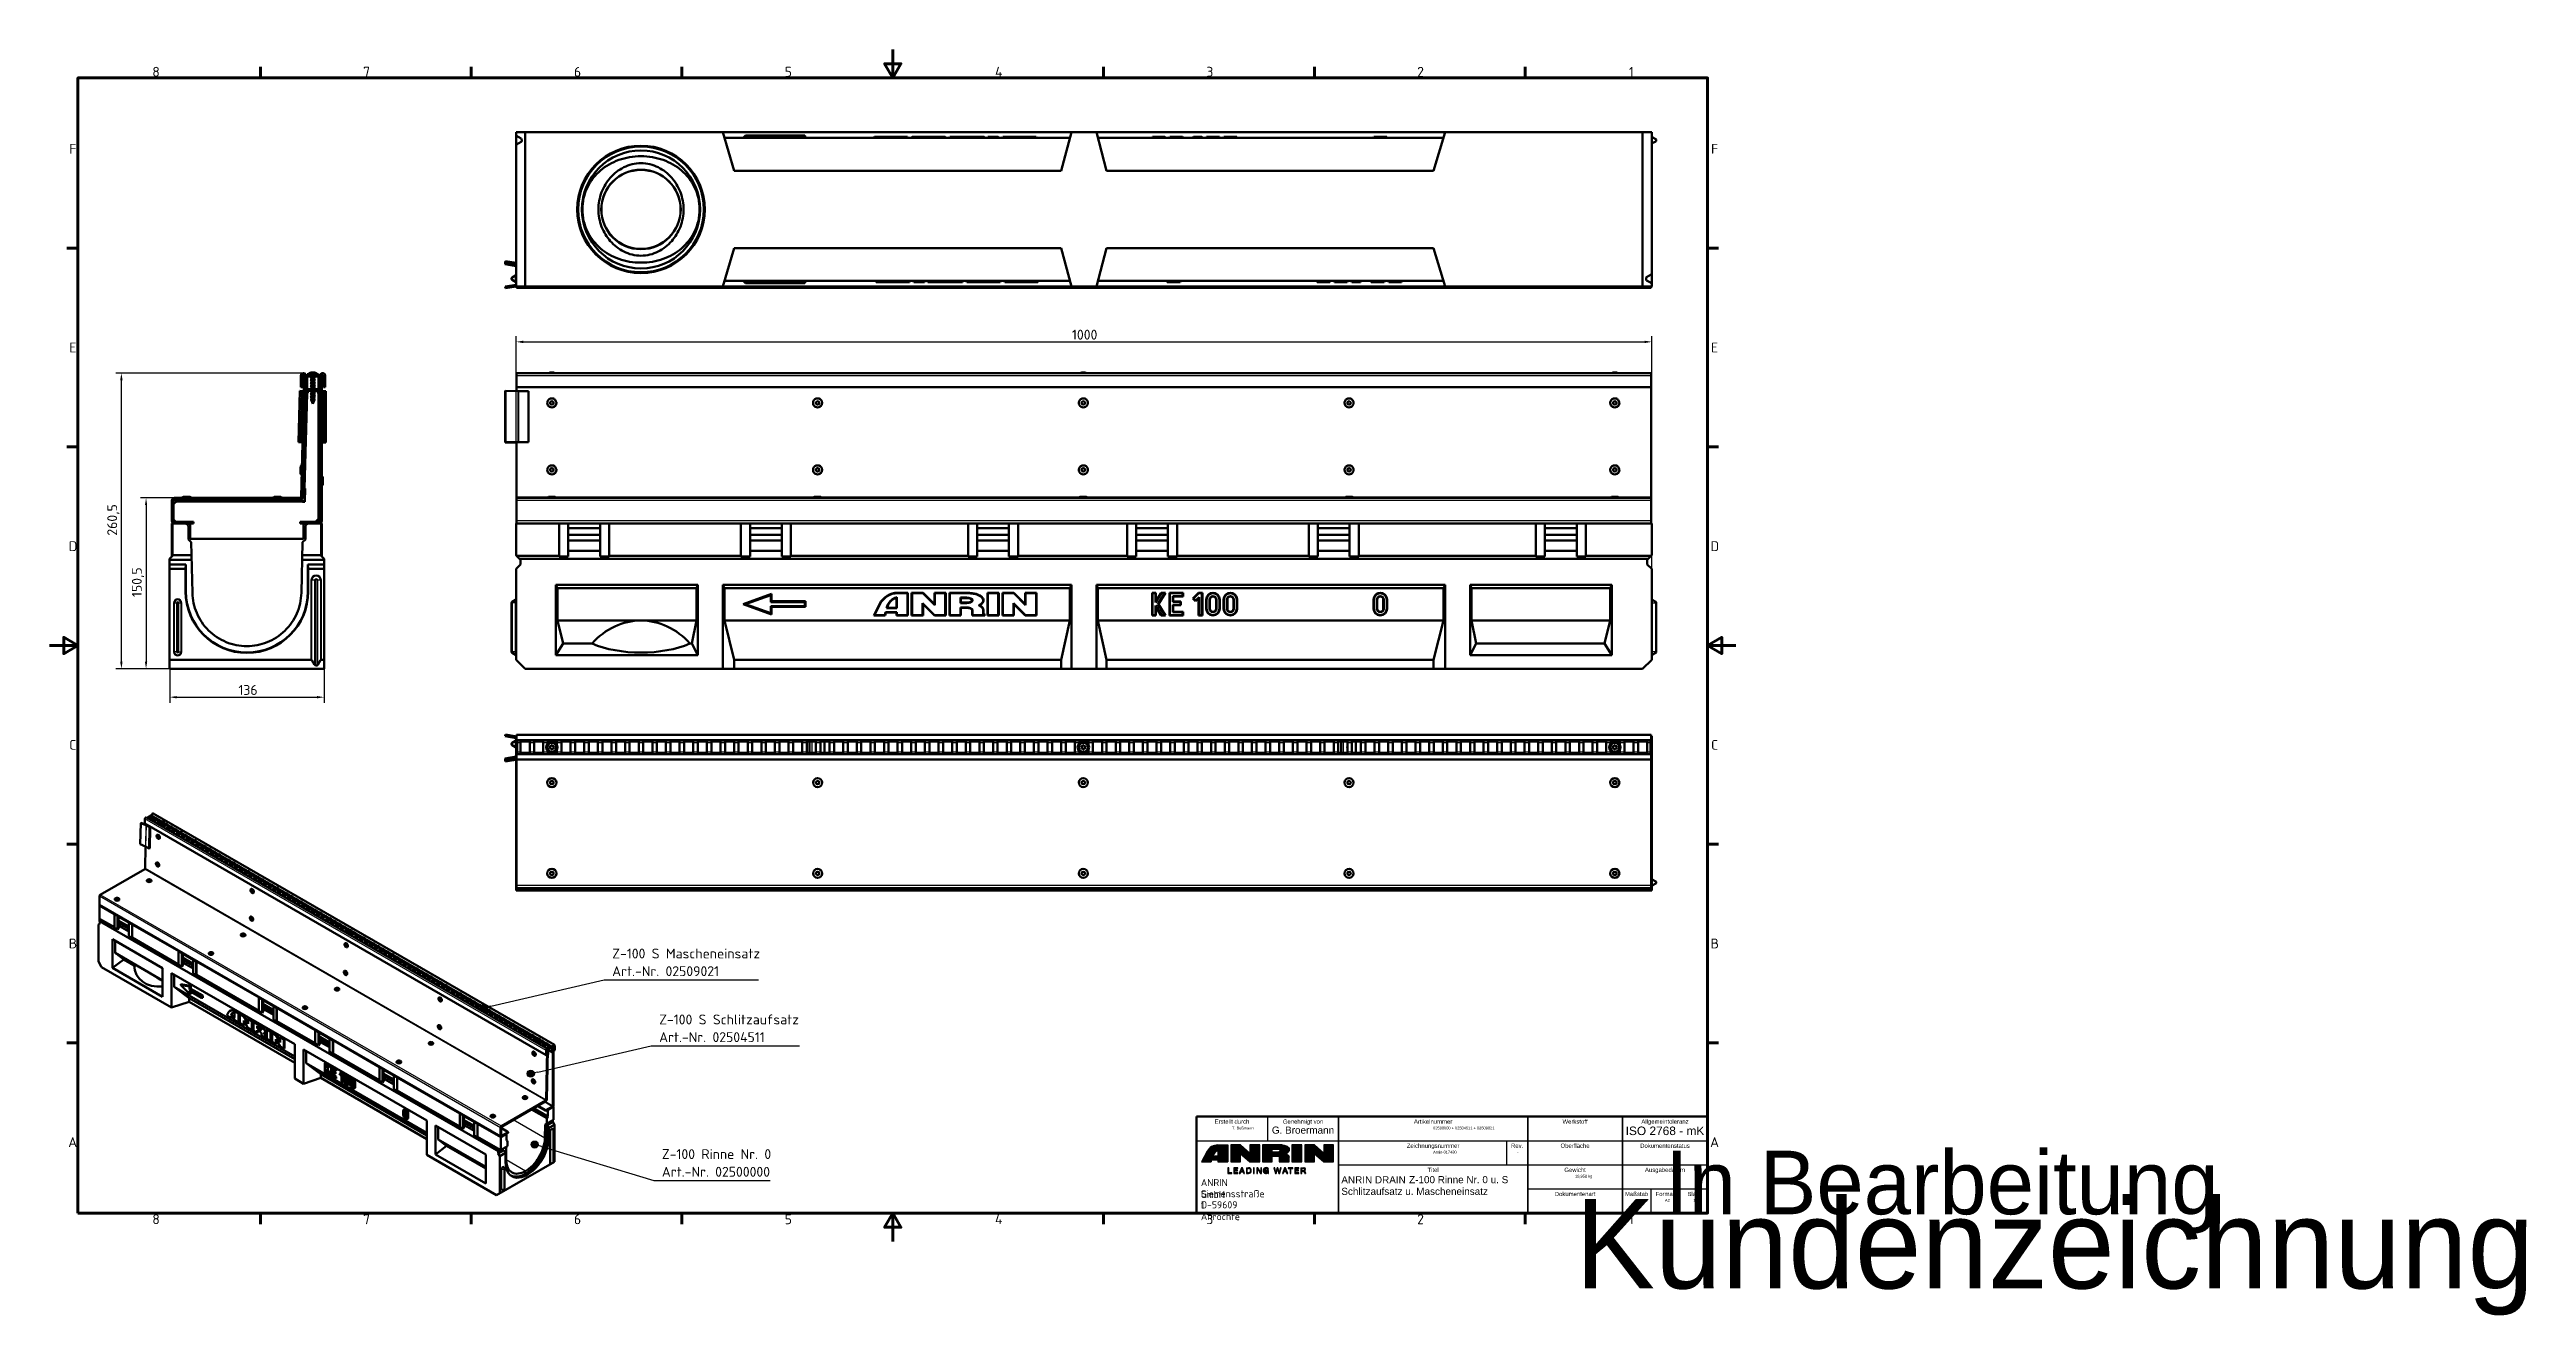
# Model space of a CAD drawing. Header units: millimetres. Extents: x 0 to 2181, y -65 to 1050.
import ezdxf
from ezdxf.enums import TextEntityAlignment as Align

# ---------------------------------------------------------------- set-up
doc = ezdxf.new("R2018")
doc.units = ezdxf.units.MM
doc.header["$LTSCALE"] = 2.5
doc.linetypes.add('Durchgehend', pattern=[0])
for name, color, linetype, lineweight in [('Bemaßung (ISO)', 7, 'Continuous', 25), ('Rahmen (ISO)', 7, 'Continuous', 70), ('Schraffur (ISO)', 7, 'Continuous', 25), ('Sichtbar (ISO)', 7, 'Continuous', 50), ('Sichtbar schmal (ISO)', 7, 'Continuous', 25), ('Skizziergeometrie (ISO)', 7, 'Continuous', 25), ('Symbol (ISO)', 7, 'Continuous', 25), ('Symbole(DIN)', 7, 'Durchgehend', 25), ('Titel (ISO)', 7, 'Continuous', 50)]:
    doc.layers.add(name, color=color, linetype=linetype, lineweight=lineweight)
doc.styles.add('Aktuell-DIN', font='arial.ttf')
doc.styles.add('Notiztext (DIN)', font='isocpeur.ttf')
doc.styles.add('TXT 3_5', font='isocpeur.ttf')
doc.styles.add('TXT 5_0', font='isocpeur.ttf')
doc.dimstyles.new('Anrin Standard (DIN)', dxfattribs={"dimscale": 2.5, "dimtxt": 3.5, "dimasz": 2.5, "dimexe": 2, "dimexo": 0, "dimgap": 0.8, "dimtad": 1, "dimtxsty": 'TXT 3_5', "dimcen": 0.09, "dimdle": 10, "dimclrd": 256, "dimclre": 256, "dimclrt": 256, "dimadec": 0, "dimazin": 2, "dimtfac": 0.714286, "dimtmove": 0, "dimatfit": 3, "dimfxl": 1, "dimtolj": 1, "dimlwd": -1, "dimlwe": -1, "dimarcsym": 0})

msp = doc.modelspace()

# ---------------------------------------------------------------- blocks, each defined once
blk = doc.blocks.new('Ränder Standardrahmen')
at = {"layer": 'Rahmen (ISO)'}
for p, q in [((74.25, 410), (74.25, 413.9)), ((148.5, 410), (148.5, 413.9)), ((222.75, 410), (222.75, 413.9)), ((371.25, 410), (371.25, 413.9)), ((445.5, 410), (445.5, 413.9)), ((519.75, 410), (519.75, 413.9)), ((10, 350), (6.1, 350)), ((584, 350), (587.9, 350)), ((10, 280), (6.1, 280)), ((584, 280), (587.9, 280)), ((10, 140), (6.1, 140)), ((584, 140), (587.9, 140)), ((10, 70), (6.1, 70)), ((584, 70), (587.9, 70)), ((74.25, 10), (74.25, 6.1)), ((148.5, 10), (148.5, 6.1)), ((222.75, 10), (222.75, 6.1)), ((371.25, 10), (371.25, 6.1)), ((445.5, 10), (445.5, 6.1)), ((519.75, 10), (519.75, 6.1))]:
    blk.add_line(p, q, dxfattribs=at)
at = {"layer": 'Rahmen (ISO)', "flags": 128}
for points in [[(297, 420), (297, 410), (294.11, 415), (299.89, 415), (297, 410)], [(10, 10), (10, 410), (584, 410), (584, 10), (10, 10)], [(0, 210), (10, 210), (5, 212.89), (5, 207.11), (10, 210)], [(594, 210), (584, 210), (589, 212.89), (589, 207.11), (584, 210)], [(297, 0), (297, 10), (294.11, 5), (299.89, 5), (297, 10)]]:
    blk.add_lwpolyline(points, dxfattribs=at)
at = {"layer": 'Rahmen (ISO)', "color": 179, "char_height": 3.5, "attachment_point": 7, "style": 'Notiztext (DIN)'}
for s, insert in [('8', (36.2, 410.4)), ('7', (110.45, 410.4)), ('6', (184.7, 410.4)), ('5', (258.95, 410.4)), ('4', (333.03, 410.4)), ('3', (407.45, 410.4)), ('2', (481.7, 410.4)), ('1', (556.3, 410.4)), ('F', (6.93, 383.25)), ('F', (585.23, 383.25)), ('E', (6.93, 313.25)), ('E', (585.23, 313.25)), ('D', (6.75, 243.25)), ('D', (585.05, 243.25)), ('C', (6.93, 173.25)), ('C', (585.23, 173.25)), ('B', (6.75, 103.25)), ('B', (585.05, 103.25)), ('A', (6.58, 33.25)), ('A', (584.88, 33.25)), ('8', (36.2, 6.1)), ('7', (110.45, 6.1)), ('6', (184.7, 6.1)), ('5', (258.95, 6.1)), ('4', (333.03, 6.1)), ('3', (407.45, 6.1)), ('2', (481.7, 6.1)), ('1', (556.3, 6.1))]:
    blk.add_mtext(s, dxfattribs=dict(at, insert=insert))
blk = doc.blocks.new('Schriftfelder Kundenzeichnung DE')
at = {"layer": 'Schraffur (ISO)'}
h = blk.add_hatch(color=256, dxfattribs=at)
edge = h.paths.add_edge_path(flags=0)
edge.add_line((108.68, 225.34), (110.52, 225.34))
edge.add_line((110.52, 225.34), (110.52, 227.3))
edge.add_arc((111.23, 225.87), 1.6, 116.36131, 117.74822)
edge.add_arc((112.34, 223.75), 3.98, 117.74822, 156.52452)
edge = h.paths.add_edge_path()
edge.add_arc((110.5, 224.99), 4.26, 90, 151.51191)
edge.add_line((106.76, 227.02), (104.71, 223.25))
edge.add_line((104.71, 223.25), (108.17, 223.25))
edge.add_line((108.17, 223.25), (108.3, 223.99))
edge.add_line((108.3, 223.99), (110.52, 223.99))
edge.add_line((110.52, 223.99), (110.52, 223.25))
edge.add_line((110.52, 223.25), (114.05, 223.25))
edge.add_line((114.05, 223.25), (114.05, 229.25))
edge.add_line((114.05, 229.25), (110.5, 229.25))
for points in [[(125.25, 223.25), (121.82, 223.25), (118.51, 226.1), (118.51, 223.25), (115.07, 223.25), (115.07, 229.25), (118.51, 229.25), (121.82, 226.4), (121.82, 229.25), (125.25, 229.25)], [(140.1, 223.25), (136.63, 223.25), (136.63, 229.25), (140.1, 229.25)], [(147.87, 229.25), (151.3, 229.25), (151.3, 223.25), (147.87, 223.25), (144.56, 226.1), (144.56, 223.25), (141.12, 223.25), (141.12, 229.25), (144.56, 229.25), (147.87, 226.4)], [(114.09, 221.22), (114.09, 219.19), (115.44, 219.19), (115.44, 219.42), (114.36, 219.42), (114.36, 221.22)], [(117.54, 220.99), (117.54, 221.22), (116.13, 221.22), (116.13, 219.19), (117.54, 219.19), (117.54, 219.42), (116.4, 219.42), (116.4, 220.09), (117.45, 220.09), (117.45, 220.32), (116.4, 220.32), (116.4, 220.99)], [(123.09, 221.22), (123.09, 219.19), (123.36, 219.19), (123.36, 221.22)], [(124.26, 221.22), (124.26, 219.19), (124.52, 219.19), (124.52, 220.83), (125.59, 219.19), (125.88, 219.19), (125.88, 221.22), (125.63, 221.22), (125.63, 219.58), (124.55, 221.22)], [(132.56, 221.22), (132.16, 219.52), (131.7, 221.22), (131.41, 221.22), (130.95, 219.52), (130.54, 221.22), (130.27, 221.22), (130.81, 219.19), (131.1, 219.19), (131.55, 220.89), (132.01, 219.19), (132.3, 219.19), (132.84, 221.22)], [(135.98, 219.19), (136.25, 219.19), (136.25, 220.99), (136.92, 220.99), (136.92, 221.22), (135.3, 221.22), (135.3, 220.99), (135.98, 220.99)], [(139.02, 219.19), (139.02, 219.42), (137.87, 219.42), (137.87, 220.09), (138.93, 220.09), (138.93, 220.32), (137.87, 220.32), (137.87, 220.99), (139.02, 220.99), (139.02, 221.22), (137.6, 221.22), (137.6, 219.19)]]:
    blk.add_hatch(color=256, dxfattribs=at).paths.add_polyline_path(points)
h = blk.add_hatch(color=256, dxfattribs=at)
edge = h.paths.add_edge_path(flags=0)
edge.add_line((129.64, 227.81), (129.64, 226.69))
edge.add_line((129.64, 226.69), (131.48, 226.69))
edge.add_spline(control_points=[(131.48, 226.69), (131.53, 226.69), (131.63, 226.69), (131.78, 226.72), (131.95, 226.76), (132.11, 226.83), (132.24, 226.93), (132.34, 227.04), (132.4, 227.16), (132.4, 227.29), (132.37, 227.4), (132.29, 227.52), (132.19, 227.61), (132.07, 227.68), (131.96, 227.73), (131.85, 227.76), (131.75, 227.78), (131.63, 227.8), (131.53, 227.8), (131.48, 227.81)], knot_values=[-0.234844, -0.234844, -0.234844, -0.234844, -0.219295, -0.205255, -0.18853, -0.169033, -0.151911, -0.140357, -0.124464, -0.113391, -0.102281, -0.089516, -0.072313, -0.06125, -0.047597, -0.037143, -0.028181, -0.015389, 0, 0, 0, 0], degree=3, periodic=0)
edge.add_line((131.48, 227.81), (129.64, 227.81))
edge = h.paths.add_edge_path()
edge.add_spline(control_points=[(134.32, 226.01), (134.42, 226.05), (134.69, 226.16), (135.12, 226.42), (135.54, 226.86), (135.74, 227.44), (135.62, 228.07), (135.19, 228.6), (134.56, 228.98), (133.83, 229.21), (133.33, 229.24), (133.06, 229.25)], knot_values=[0, 0, 0, 0, 0.032738, 0.089123, 0.15019, 0.210018, 0.266455, 0.334142, 0.409124, 0.482616, 0.561422, 0.561422, 0.561422, 0.561422], degree=3, periodic=0)
edge.add_line((133.06, 229.25), (126.28, 229.25))
edge.add_line((126.28, 229.25), (126.28, 223.25))
edge.add_line((126.28, 223.25), (129.64, 223.25))
edge.add_line((129.64, 223.25), (129.64, 225.34))
edge.add_line((129.64, 225.34), (131.62, 225.34))
edge.add_spline(control_points=[(131.62, 225.34), (131.65, 225.34), (131.71, 225.34), (131.8, 225.31), (131.87, 225.27), (131.93, 225.23), (131.99, 225.19), (132.03, 225.14), (132.07, 225.08), (132.11, 225), (132.15, 224.91), (132.16, 224.82), (132.16, 224.76), (132.16, 224.74)], knot_values=[0, 0, 0, 0, 0.009437, 0.018207, 0.027743, 0.03372, 0.040473, 0.048648, 0.053354, 0.063364, 0.072617, 0.083401, 0.090003, 0.090003, 0.090003, 0.090003], degree=3, periodic=0)
edge.add_line((132.16, 224.74), (132.16, 223.25))
edge.add_line((132.16, 223.25), (135.6, 223.25))
edge.add_line((135.6, 223.25), (135.6, 224.89))
edge.add_spline(control_points=[(135.6, 224.89), (135.6, 224.95), (135.59, 225.05), (135.56, 225.19), (135.51, 225.31), (135.44, 225.44), (135.35, 225.55), (135.24, 225.67), (135.11, 225.77), (134.96, 225.86), (134.82, 225.92), (134.7, 225.96), (134.57, 225.99), (134.44, 226.01), (134.35, 226.01), (134.32, 226.01)], knot_values=[0, 0, 0, 0, 0.017903, 0.03057, 0.042212, 0.057826, 0.072809, 0.085182, 0.106897, 0.121718, 0.138859, 0.150083, 0.159996, 0.179415, 0.188816, 0.188816, 0.188816, 0.188816], degree=3, periodic=0)
h = blk.add_hatch(color=256, dxfattribs=at)
h.paths.add_polyline_path([(119.02, 220.98), (119.38, 220.03), (118.67, 220.03)], flags=0)
h.paths.add_polyline_path([(118.36, 219.19), (118.08, 219.19), (118.87, 221.22), (119.17, 221.22), (119.96, 219.19), (119.69, 219.19), (119.46, 219.8), (118.58, 219.8)])
h = blk.add_hatch(color=256, dxfattribs=at)
edge = h.paths.add_edge_path(flags=0)
edge.add_line((122.02, 220.32), (122.02, 220.09))
edge.add_arc((121.34, 220.09), 0.678, -90, 0, ccw=False)
edge.add_line((121.34, 219.41), (120.89, 219.41))
edge.add_line((120.89, 219.41), (120.89, 221))
edge.add_line((120.89, 221), (121.34, 221))
edge.add_arc((121.34, 220.32), 0.678, 0, 90, ccw=False)
edge = h.paths.add_edge_path()
edge.add_line((122.29, 220.28), (122.29, 220.13))
edge.add_arc((121.35, 220.13), 0.942, -90, 0, ccw=False)
edge.add_line((121.35, 219.19), (120.62, 219.19))
edge.add_line((120.62, 219.19), (120.62, 221.22))
edge.add_line((120.62, 221.22), (121.35, 221.22))
edge.add_arc((121.35, 220.28), 0.942, 0, 90, ccw=False)
h = blk.add_hatch(color=256, dxfattribs=at)
edge = h.paths.add_edge_path()
edge.add_arc((127.43, 220.37), 0.91, 108.7549, 155.98384)
edge.add_arc((127.81, 220.2), 1.33, 155.98384, 187.99143)
edge.add_arc((127.52, 220.16), 1.04, 187.99143, 233.77695)
edge.add_arc((127.44, 220.04), 0.896, 233.77695, 284.14111)
edge.add_arc((127.42, 220.12), 0.976, 284.14111, 316.18124)
edge.add_line((128.12, 219.44), (128.19, 219.19))
edge.add_line((128.19, 219.19), (128.36, 219.19))
edge.add_line((128.36, 219.19), (128.36, 220.26))
edge.add_line((128.36, 220.26), (127.47, 220.26))
edge.add_line((127.47, 220.26), (127.47, 220.03))
edge.add_line((127.47, 220.03), (128.13, 220.03))
edge.add_arc((127.47, 220.02), 0.656, -150.3795, 0.85347, ccw=False)
edge.add_arc((127.74, 220.18), 0.97, 148.16176, 209.6205, ccw=False)
edge.add_arc((127.52, 220.31), 0.708, 78.4441, 148.16176, ccw=False)
edge.add_arc((127.56, 220.49), 0.53, 11.53554, 78.4441, ccw=False)
edge.add_line((128.07, 220.59), (128.32, 220.59))
edge.add_arc((127.6, 220.53), 0.726, 5.21823, 65.66422)
edge.add_arc((127.47, 220.24), 1.05, 65.66422, 108.7549)
h = blk.add_hatch(color=256, dxfattribs=at)
h.paths.add_polyline_path([(134.54, 220.03), (134.18, 220.98), (133.83, 220.03)], flags=0)
h.paths.add_polyline_path([(134.03, 221.22), (133.24, 219.19), (133.52, 219.19), (133.74, 219.8), (134.62, 219.8), (134.85, 219.19), (135.12, 219.19), (134.33, 221.22)])
h = blk.add_hatch(color=256, dxfattribs=at)
edge = h.paths.add_edge_path(flags=0)
edge.add_line((140.77, 221), (140.07, 221))
edge.add_line((140.07, 221), (140.07, 220.28))
edge.add_line((140.07, 220.28), (140.63, 220.28))
edge.add_arc((140.63, 221.15), 0.863, 270, 289.16201)
edge.add_arc((140.82, 220.6), 0.282, 289.16201, 360)
edge.add_line((141.11, 220.6), (141.11, 220.66))
edge.add_arc((140.77, 220.66), 0.335, 0, 90)
edge = h.paths.add_edge_path()
edge.add_line((139.8, 221.22), (139.8, 219.19))
edge.add_line((139.8, 219.19), (140.07, 219.19))
edge.add_line((140.07, 219.19), (140.07, 220.06))
edge.add_line((140.07, 220.06), (140.76, 220.06))
edge.add_arc((140.76, 219.77), 0.284, 12.87715, 90, ccw=False)
edge.add_arc((138.89, 219.35), 2.2, 0.34767, 12.87715, ccw=False)
edge.add_arc((141.42, 219.36), 0.332, 180.34767, 211.11673)
edge.add_line((141.14, 219.19), (141.44, 219.19))
edge.add_arc((141.81, 219.46), 0.463, 190.07605, 216.25101, ccw=False)
edge.add_arc((143.22, 219.71), 1.9, 181.10972, 190.07605, ccw=False)
edge.add_arc((140.45, 219.66), 0.871, 1.10972, 19.97248)
edge.add_arc((140.98, 219.85), 0.316, 19.97248, 85.20144)
edge.add_arc((140.84, 220.66), 0.517, 287.91348, 363.49928)
edge.add_arc((140.8, 220.65), 0.563, 3.49928, 81.28373)
edge.add_arc((140.75, 220.37), 0.852, 81.28373, 90)
edge.add_line((140.75, 221.22), (139.8, 221.22))
at = {"layer": 'Skizziergeometrie (ISO)', "color": 7, "lineweight": 25}
for p, q in [((106.76, 227.02), (104.71, 223.25)), ((110.5, 229.25), (114.05, 229.25)), ((110.52, 227.3), (110.52, 225.34)), ((114.05, 229.25), (114.05, 223.25)), ((115.07, 229.25), (115.07, 223.25)), ((118.51, 229.25), (115.07, 229.25)), ((121.82, 226.4), (118.51, 229.25)), ((125.25, 229.25), (121.82, 229.25)), ((121.82, 229.25), (121.82, 226.4)), ((125.25, 223.25), (125.25, 229.25)), ((126.28, 229.25), (126.28, 223.25)), ((133.06, 229.25), (126.28, 229.25)), ((129.64, 227.81), (131.48, 227.81)), ((129.64, 226.69), (129.64, 227.81)), ((140.1, 229.25), (136.63, 229.25)), ((136.63, 229.25), (136.63, 223.25)), ((140.1, 223.25), (140.1, 229.25)), ((144.56, 229.25), (141.12, 229.25)), ((141.12, 229.25), (141.12, 223.25)), ((147.87, 226.4), (144.56, 229.25)), ((147.87, 229.25), (147.87, 226.4)), ((151.3, 229.25), (147.87, 229.25)), ((151.3, 223.25), (151.3, 229.25)), ((104.71, 223.25), (108.17, 223.25)), ((108.3, 223.99), (108.17, 223.25)), ((108.3, 223.99), (110.52, 223.99)), ((110.52, 225.34), (108.68, 225.34)), ((110.52, 223.99), (110.52, 223.25)), ((110.52, 223.25), (114.05, 223.25)), ((114.36, 221.22), (114.09, 221.22)), ((114.09, 221.22), (114.09, 219.19)), ((114.09, 219.19), (115.44, 219.19)), ((114.36, 219.42), (114.36, 221.22)), ((115.44, 219.42), (114.36, 219.42)), ((115.07, 223.25), (118.51, 223.25)), ((115.44, 219.19), (115.44, 219.42)), ((116.13, 221.22), (116.13, 219.19)), ((117.54, 221.22), (116.13, 221.22)), ((116.13, 219.19), (117.54, 219.19)), ((116.4, 220.99), (117.54, 220.99)), ((116.4, 220.32), (116.4, 220.99)), ((117.45, 220.32), (116.4, 220.32)), ((116.4, 220.09), (117.45, 220.09)), ((116.4, 219.42), (116.4, 220.09)), ((117.54, 219.42), (116.4, 219.42)), ((117.45, 220.09), (117.45, 220.32)), ((117.54, 220.99), (117.54, 221.22)), ((117.54, 219.19), (117.54, 219.42)), ((118.87, 221.22), (118.08, 219.19)), ((118.08, 219.19), (118.36, 219.19)), ((118.36, 219.19), (118.58, 219.8)), ((118.51, 226.1), (121.82, 223.25)), ((118.51, 223.25), (118.51, 226.1)), ((118.58, 219.8), (119.46, 219.8)), ((118.67, 220.03), (119.02, 220.98)), ((119.38, 220.03), (118.67, 220.03)), ((119.17, 221.22), (118.87, 221.22)), ((119.02, 220.98), (119.38, 220.03)), ((119.96, 219.19), (119.17, 221.22)), ((119.46, 219.8), (119.69, 219.19)), ((119.69, 219.19), (119.96, 219.19)), ((120.62, 221.22), (121.35, 221.22)), ((120.62, 221.22), (120.62, 219.19)), ((120.62, 219.19), (121.35, 219.19)), ((120.89, 221), (121.34, 221)), ((120.89, 219.41), (120.89, 221)), ((121.34, 219.41), (120.89, 219.41)), ((121.82, 223.25), (125.25, 223.25)), ((122.02, 220.32), (122.02, 220.09)), ((122.29, 220.28), (122.29, 220.2)), ((122.29, 220.13), (122.29, 220.2)), ((123.09, 221.22), (123.09, 219.19)), ((123.36, 221.22), (123.09, 221.22)), ((123.09, 219.19), (123.36, 219.19)), ((123.36, 219.19), (123.36, 221.22)), ((124.26, 221.22), (124.26, 219.19)), ((124.55, 221.22), (124.26, 221.22)), ((124.26, 219.19), (124.52, 219.19)), ((124.52, 220.83), (125.59, 219.19)), ((124.52, 219.19), (124.52, 220.83)), ((125.63, 219.58), (124.55, 221.22)), ((125.59, 219.19), (125.88, 219.19)), ((125.88, 221.22), (125.63, 221.22)), ((125.63, 221.22), (125.63, 219.58)), ((125.88, 219.19), (125.88, 221.22)), ((126.28, 223.25), (129.64, 223.25)), ((128.36, 220.26), (127.47, 220.26)), ((127.47, 220.26), (127.47, 220.03)), ((127.47, 220.03), (128.13, 220.03)), ((128.07, 220.59), (128.32, 220.59)), ((128.12, 219.44), (128.19, 219.19)), ((128.19, 219.19), (128.36, 219.19)), ((128.36, 219.19), (128.36, 220.26)), ((131.48, 226.69), (129.64, 226.69)), ((129.64, 223.25), (129.64, 225.34)), ((129.64, 225.34), (131.62, 225.34)), ((130.27, 221.22), (130.81, 219.19)), ((130.54, 221.22), (130.27, 221.22)), ((130.95, 219.52), (130.54, 221.22)), ((130.81, 219.19), (131.1, 219.19)), ((131.41, 221.22), (130.95, 219.52)), ((131.1, 219.19), (131.55, 220.89)), ((131.7, 221.22), (131.41, 221.22)), ((131.55, 220.89), (132.01, 219.19)), ((132.16, 219.52), (131.7, 221.22)), ((132.01, 219.19), (132.3, 219.19)), ((132.16, 224.74), (132.16, 223.25)), ((132.16, 223.25), (135.6, 223.25)), ((132.56, 221.22), (132.16, 219.52)), ((132.3, 219.19), (132.84, 221.22)), ((132.84, 221.22), (132.56, 221.22)), ((134.03, 221.22), (133.24, 219.19)), ((133.24, 219.19), (133.52, 219.19)), ((133.52, 219.19), (133.74, 219.8)), ((134.62, 219.8), (133.74, 219.8)), ((133.83, 220.03), (134.18, 220.98)), ((134.54, 220.03), (133.83, 220.03)), ((134.33, 221.22), (134.03, 221.22)), ((134.18, 220.98), (134.54, 220.03)), ((135.12, 219.19), (134.33, 221.22)), ((134.62, 219.8), (134.85, 219.19)), ((134.85, 219.19), (135.12, 219.19)), ((135.3, 221.22), (135.3, 220.99)), ((136.92, 221.22), (135.3, 221.22)), ((135.3, 220.99), (135.98, 220.99)), ((135.6, 223.25), (135.6, 224.89)), ((135.98, 220.99), (135.98, 219.19)), ((135.98, 219.19), (136.25, 219.19)), ((136.25, 219.19), (136.25, 220.99)), ((136.25, 220.99), (136.92, 220.99)), ((136.63, 223.25), (140.1, 223.25)), ((136.92, 220.99), (136.92, 221.22)), ((137.6, 221.22), (137.6, 219.19)), ((139.02, 221.22), (137.6, 221.22)), ((137.6, 219.19), (139.02, 219.19)), ((137.87, 220.32), (137.87, 220.99)), ((137.87, 220.99), (139.02, 220.99)), ((138.93, 220.32), (137.87, 220.32)), ((137.87, 219.42), (137.87, 220.09)), ((137.87, 220.09), (138.93, 220.09)), ((139.02, 219.42), (137.87, 219.42)), ((138.93, 220.09), (138.93, 220.32)), ((139.02, 220.99), (139.02, 221.22)), ((139.02, 219.19), (139.02, 219.42)), ((139.8, 221.22), (139.8, 219.19)), ((139.8, 221.22), (140.75, 221.22)), ((139.8, 219.19), (140.07, 219.19)), ((140.07, 220.28), (140.07, 221)), ((140.77, 221), (140.07, 221)), ((140.63, 220.28), (140.07, 220.28)), ((140.07, 219.19), (140.07, 220.06)), ((140.07, 220.06), (140.76, 220.06)), ((141.11, 220.66), (141.11, 220.6)), ((141.12, 223.25), (144.56, 223.25)), ((141.14, 219.19), (141.44, 219.19)), ((144.56, 223.25), (144.56, 226.1)), ((144.56, 226.1), (147.87, 223.25)), ((147.87, 223.25), (151.3, 223.25))]:
    blk.add_line(p, q, dxfattribs=at)
for centre, radius, start, end in [((110.5, 224.99), 4.26, 90, 151.51191), ((112.34, 223.75), 3.98, 117.74822, 156.52452), ((111.23, 225.87), 1.6, 116.36131, 117.74822), ((121.34, 220.32), 0.678, 0, 90), ((121.34, 220.09), 0.678, 270, 0), ((121.35, 220.28), 0.942, 0, 90), ((121.35, 220.13), 0.942, 270, 0), ((127.81, 220.2), 1.33, 155.98384, 187.99143), ((127.52, 220.16), 1.04, 187.99143, 233.77695), ((127.43, 220.37), 0.91, 108.7549, 155.98384), ((127.74, 220.18), 0.97, 148.16176, 209.6205), ((127.47, 220.02), 0.656, 209.6205, 0.85347), ((127.44, 220.04), 0.896, 233.77695, 284.14111), ((127.52, 220.31), 0.708, 78.4441, 148.16176), ((127.47, 220.24), 1.05, 65.66422, 108.7549), ((127.56, 220.49), 0.53, 11.53554, 78.4441), ((127.42, 220.12), 0.976, 284.14111, 316.18124), ((127.6, 220.53), 0.726, 5.21823, 65.66422), ((140.63, 221.15), 0.863, 270, 289.16201), ((140.75, 220.37), 0.852, 81.28373, 90), ((140.76, 219.77), 0.284, 12.87715, 90), ((140.77, 220.66), 0.335, 0, 90), ((140.8, 220.65), 0.563, 3.49928, 81.28373), ((140.82, 220.6), 0.282, 289.16201, 0), ((140.84, 220.66), 0.517, 287.91348, 3.49928), ((140.98, 219.85), 0.316, 19.97248, 85.20144), ((138.89, 219.35), 2.2, 0.34767, 12.87715), ((141.42, 219.36), 0.332, 180.34767, 211.11673), ((140.45, 219.66), 0.871, 1.10972, 19.97248), ((143.22, 219.71), 1.9, 181.10972, 190.07605), ((141.81, 219.46), 0.463, 190.07605, 216.25101)]:
    blk.add_arc(centre, radius, start, end, dxfattribs=at)
for points in [[(131.48, 227.81), (131.63, 227.8), (131.76, 227.78), (131.85, 227.76), (131.95, 227.73), (132.07, 227.67), (132.17, 227.62), (132.3, 227.5), (132.37, 227.4), (132.4, 227.29), (132.39, 227.18), (132.33, 227.03), (132.25, 226.95), (132.11, 226.84), (131.94, 226.76), (131.77, 226.72), (131.64, 226.7), (131.48, 226.69)], [(133.06, 229.25), (133.85, 229.17), (134.55, 228.95), (135.18, 228.55), (135.59, 228.01), (135.69, 227.46), (135.51, 226.89), (135.1, 226.43), (134.62, 226.14), (134.32, 226.01)], [(131.62, 225.34), (131.71, 225.33), (131.8, 225.31), (131.88, 225.27), (131.93, 225.23), (131.98, 225.19), (132.04, 225.13), (132.06, 225.09), (132.11, 225), (132.14, 224.91), (132.16, 224.81), (132.16, 224.74)], [(134.32, 226.01), (134.41, 226.01), (134.6, 225.98), (134.7, 225.96), (134.8, 225.92), (134.96, 225.86), (135.09, 225.78), (135.26, 225.65), (135.35, 225.56), (135.44, 225.44), (135.51, 225.3), (135.55, 225.19), (135.58, 225.07), (135.6, 224.89)]]:
    blk.add_spline(points, degree=3, dxfattribs=at)
at = {"layer": 'Titel (ISO)', "lineweight": 50}
for p, q in [((283.01, 239.22), (103.01, 239.22)), ((103.01, 239.22), (103.01, 205.22)), ((283.01, 205.22), (283.01, 239.22)), ((103.01, 205.22), (283.01, 205.22))]:
    blk.add_line(p, q, dxfattribs=at)
at = {"layer": 'Titel (ISO)', "lineweight": 25}
for p, q in [((128.01, 239.22), (128.01, 230.72)), ((103.01, 230.72), (283.01, 230.72)), ((212.18, 230.72), (212.18, 222.22)), ((153.01, 222.22), (283.01, 222.22)), ((219.68, 213.72), (283.01, 213.72)), ((263.01, 213.72), (263.01, 205.22)), ((273.01, 213.72), (273.01, 205.22))]:
    blk.add_line(p, q, dxfattribs=at)
at = {"layer": 'Titel (ISO)', "lineweight": 35}
for p, q in [((153.01, 239.22), (153.01, 205.22)), ((219.68, 239.22), (219.68, 205.22)), ((253.01, 239.22), (253.01, 205.22))]:
    blk.add_line(p, q, dxfattribs=at)
at = {"layer": 'Symbole(DIN)', "color": 7, "style": 'Aktuell-DIN'}
for s, insert, char_height, attachment_point in [('\\fArial|b0|i0;Erstellt durch', (115.51, 238.22), 1.5, 2), ('\\fArial|b0|i0;Genehmigt von', (140.51, 238.22), 1.5, 2), ('\\fArial|b0|i0;Artikelnummer', (186.34, 238.22), 1.5, 2), ('\\fArial|b0|i0;Werkstoff', (236.34, 238.22), 1.5, 2), ('\\fArial|b0|i0;Allgemeintoleranz', (268.01, 238.22), 1.5, 2), ('\\fArial|b0|i0;Zeichnungsnummer', (186.34, 229.72), 1.5, 2), ('\\fArial|b0|i0;Oberfläche', (236.34, 229.72), 1.5, 2), ('\\fArial|b0|i0;Dokumentenstatus', (268.01, 229.72), 1.5, 2), ('\\fArial|b0|i0; ', (176.72, 218.72), 3, 1), ('\\fArial|b0|i0;Titel', (186.34, 221.22), 1.5, 2), ('\\fArial|b0|i0;Gewicht', (236.34, 221.22), 1.5, 2), ('\\fArial|b0|i0;Ausgabedatum', (268.01, 221.22), 1.5, 2), ('\\fArial|b0|i0;Dokumentenart', (236.34, 212.72), 1.5, 2), ('\\fArial|b0|i0;Maßstab', (258.01, 212.72), 1.5, 2), ('\\fArial|b0|i0;Format', (268.01, 212.72), 1.5, 2), ('\\fArial|b0|i0;Blatt', (278.01, 212.72), 1.5, 2)]:
    blk.add_mtext(s, dxfattribs=dict(at, insert=insert, char_height=char_height, attachment_point=attachment_point))
for s, insert, char_height, width, attachment_point in [('\\fArial|b0|i0;G. Broermann', (140.51, 235.72), 2.5, 21.9303, 2), ('\\fArial|b0|i0;ISO 2768 - mK', (268.01, 235.72), 3, 27.7157, 2), ('\\fArial|b0|i0;ANRIN DRAIN', (154.01, 218.22), 2.5, 22.7077, 1), ('\\fArial|b0|i0;Z-100 Rinne Nr. 0 u. S ', (177.88, 218.26), 2.5, 35.9032, 1), ('\\fArial|b0|i0;Schlitzaufsatz u. Mascheneinsatz', (154.01, 214.14), 2.5, 51.6349, 1)]:
    blk.add_mtext(s, dxfattribs=dict(at, insert=insert, char_height=char_height, width=width, attachment_point=attachment_point))
at = {"layer": 'Symbole(DIN)', "color": 179, "insert": (215.93, 229.72), "char_height": 1.5, "attachment_point": 2, "style": 'Aktuell-DIN'}
blk.add_mtext('\\fArial|b0|i0;Rev.', dxfattribs=at)
at = {"layer": 'Symbole(DIN)', "color": 7, "lineweight": 30, "flags": 104}
for tag, height, p in [('AUTOR', 2.5, (115.51, 235.72)), ('Artikelnummer', 3, (186.34, 235.72)), ('MATERIAL', 1.8, (236.34, 235.72)), ('BAUTEILNUMMER', 4, (186.34, 227.22)), ('Oberfläche', 2.5, (236.34, 227.22)), ('VaultStatus', 2, (268.01, 227.22)), ('REVISIONSNUMMER', 4, (215.93, 227.22)), ('MASSE\\P3;', 3, (236.34, 218.72)), ('GENEHM.DAT._KONSTR.', 3, (268.01, 218.72)), ('Dokumentenart', 2.5, (236.34, 210.22)), ('Anfänglicher_Ansichtsmaßstab', 2.5, (258.01, 210.22)), ('Blattgröße', 2.5, (268.01, 210.22)), ('Blattnummer', 2.5, (278.01, 210.22))]:
    blk.add_attdef(tag, text='', height=height, dxfattribs=at).set_placement(p, align=Align.TOP_CENTER)
at = {"layer": 'Titel (ISO)', "color": 179, "char_height": 2.5, "attachment_point": 1, "style": 'TXT 5_0'}
for s, insert, width in [('\\fISOCPEUR|b0|i0;Siemensstraße 1', (104.54, 213.3), 21.7572), ('\\fISOCPEUR|b0|i0;ANRIN GmbH', (104.54, 217.22), 16.9116), ('\\fISOCPEUR|b0|i0;D-59609 Anröchte', (104.54, 209.4), 23.9445)]:
    blk.add_mtext(s, dxfattribs=dict(at, insert=insert, width=width))
blk = doc.blocks.new('*D5')
at = {"layer": 'Bemaßung (ISO)', "transparency": 16777216}
for p, q in [((410.8, 632.5), (410.8, 797.5)), ((417.1, 792.5), (1404.6, 792.5)), ((1410.8, 592.5), (1410.8, 797.5))]:
    blk.add_line(p, q, dxfattribs=at)
for points in [[(417.1, 793.5), (417.1, 791.4), (410.8, 792.5)], [(1404.6, 793.5), (1404.6, 791.4), (1410.8, 792.5)]]:
    blk.add_solid(points, dxfattribs=at)
at = {"layer": 'Defpoints', "color": 0, "transparency": 16777216}
for p in [(1410.8, 792.5), (410.8, 632.5), (1410.8, 592.5)]:
    blk.add_point(p, dxfattribs=at)
at = {"layer": 'Bemaßung (ISO)', "transparency": 16777216, "insert": (900.3, 803.2), "char_height": 8.75, "attachment_point": 1, "style": 'TXT 3_5'}
blk.add_mtext('\\A1;1000', dxfattribs=at)
blk = doc.blocks.new('*D6')
at = {"layer": 'Bemaßung (ISO)', "transparency": 16777216}
for p, q in [((110, 655), (80, 655)), ((85, 648.7), (85, 510.7)), ((105.8, 504.5), (80, 504.5))]:
    blk.add_line(p, q, dxfattribs=at)
for points in [[(84, 648.7), (86, 648.7), (85, 655)], [(84, 510.7), (86, 510.7), (85, 504.5)]]:
    blk.add_solid(points, dxfattribs=at)
at = {"layer": 'Defpoints', "color": 0, "transparency": 16777216}
for p in [(110, 655), (85, 504.5), (105.8, 504.5)]:
    blk.add_point(p, dxfattribs=at)
at = {"layer": 'Bemaßung (ISO)', "transparency": 16777216, "insert": (72.5, 567.7), "char_height": 8.75, "attachment_point": 1, "rotation": 90, "style": 'TXT 3_5'}
blk.add_mtext('\\A1;150,5', dxfattribs=at)
blk = doc.blocks.new('*D7')
at = {"layer": 'Bemaßung (ISO)', "transparency": 16777216}
for p, q in [((223.5, 765), (58.3, 765)), ((63.3, 510.7), (63.3, 758.7)), ((105.8, 504.5), (58.3, 504.5))]:
    blk.add_line(p, q, dxfattribs=at)
for points in [[(62.2, 758.7), (64.3, 758.7), (63.3, 765)], [(62.2, 510.7), (64.3, 510.7), (63.3, 504.5)]]:
    blk.add_solid(points, dxfattribs=at)
at = {"layer": 'Defpoints', "color": 0, "transparency": 16777216}
for p in [(63.3, 765), (223.5, 765), (105.8, 504.5)]:
    blk.add_point(p, dxfattribs=at)
at = {"layer": 'Bemaßung (ISO)', "transparency": 16777216, "insert": (50.8, 621.8), "char_height": 8.75, "attachment_point": 1, "rotation": 90, "style": 'TXT 3_5'}
blk.add_mtext('\\A1;260,5', dxfattribs=at)
blk = doc.blocks.new('*D8')
at = {"layer": 'Bemaßung (ISO)', "transparency": 16777216}
for p, q in [((105.8, 504.5), (105.8, 474.5)), ((241.8, 504.5), (241.8, 474.5)), ((112, 479.5), (235.5, 479.5))]:
    blk.add_line(p, q, dxfattribs=at)
for points in [[(112, 480.5), (112, 478.4), (105.8, 479.5)], [(235.5, 480.5), (235.5, 478.4), (241.8, 479.5)]]:
    blk.add_solid(points, dxfattribs=at)
at = {"layer": 'Defpoints', "color": 0, "transparency": 16777216}
for p in [(105.8, 504.5), (241.8, 504.5), (241.8, 479.5)]:
    blk.add_point(p, dxfattribs=at)
at = {"layer": 'Bemaßung (ISO)', "transparency": 16777216, "insert": (166.3, 490.2), "char_height": 8.75, "attachment_point": 1, "style": 'TXT 3_5'}
blk.add_mtext('\\A1;136', dxfattribs=at)
blk = doc.blocks.new('Führungslinientext1')
at = {"layer": 'Symbol (ISO)'}
h = blk.add_hatch(color=256, dxfattribs=at)
edge = h.paths.add_edge_path(flags=0)
edge.add_arc((169.52, 59.15), 1.25, 0, 360)
for p, q in [((171.96, 59.71), (211.91, 68.96)), ((211.91, 68.96), (214.41, 68.96)), ((214.41, 68.96), (264.12, 68.96)), ((171.96, 59.71), (170.74, 59.43))]:
    blk.add_line(p, q, dxfattribs=at)
blk.add_circle((169.52, 59.15), 1.25, dxfattribs=at)
at = {"layer": 'Symbol (ISO)', "char_height": 3.5, "attachment_point": 7, "style": 'Notiztext (DIN)'}
for s, insert in [('Z-100 S Schlitzaufsatz', (214.71, 76.48)), ('Art.-Nr. 02504511', (214.71, 70.25))]:
    blk.add_mtext(s, dxfattribs=dict(at, insert=insert))
blk = doc.blocks.new('Führungslinientext2')
at = {"layer": 'Symbol (ISO)'}
h = blk.add_hatch(color=256, dxfattribs=at)
edge = h.paths.add_edge_path(flags=0)
edge.add_arc((170.86, 34.16), 1.25, 0, 360)
for p, q in [((173.26, 33.44), (172.06, 33.8)), ((173.26, 33.44), (212.86, 21.52)), ((212.86, 21.52), (215.36, 21.52)), ((215.36, 21.52), (253.86, 21.52))]:
    blk.add_line(p, q, dxfattribs=at)
blk.add_circle((170.86, 34.16), 1.25, dxfattribs=at)
at = {"layer": 'Symbol (ISO)', "char_height": 3.5, "attachment_point": 7, "style": 'Notiztext (DIN)'}
for s, insert in [('Z-100 Rinne Nr. 0', (215.66, 29.04)), ('Art.-Nr. 02500000', (215.66, 22.81))]:
    blk.add_mtext(s, dxfattribs=dict(at, insert=insert))
blk = doc.blocks.new('Führungslinientext3')
at = {"layer": 'Symbol (ISO)'}
h = blk.add_hatch(color=256, dxfattribs=at)
edge = h.paths.add_edge_path(flags=0)
edge.add_arc((152.98, 82.39), 1.25, 0, 360)
for p, q in [((155.41, 82.95), (195.36, 92.2)), ((195.36, 92.2), (197.86, 92.2)), ((197.86, 92.2), (249.68, 92.2)), ((155.41, 82.95), (154.19, 82.67))]:
    blk.add_line(p, q, dxfattribs=at)
blk.add_circle((152.98, 82.39), 1.25, dxfattribs=at)
at = {"layer": 'Symbol (ISO)', "char_height": 3.5, "attachment_point": 7, "style": 'Notiztext (DIN)'}
for s, insert in [('Z-100 S Mascheneinsatz', (198.17, 99.72)), ('Art.-Nr. 02509021', (198.17, 93.49))]:
    blk.add_mtext(s, dxfattribs=dict(at, insert=insert))

# ---------------------------------------------------------------- dimensions: what is measured, and where the dimension line sits
at = {"layer": 'Bemaßung (ISO)'}
for base, p1, p2, angle, picture, middle in [((1410.81, 792.451), (410.81, 632.451), (1410.81, 592.451), 180, '*D5', (910.81, 792.451)), ((63.252, 764.951), (105.752, 504.451), (223.532, 764.951), 90, '*D7', (63.252, 634.701)), ((85.002, 504.451), (110.002, 654.951), (105.752, 504.451), 270, '*D6', (85.002, 579.701)), ((241.752, 479.451), (105.752, 504.451), (241.752, 504.451), 180, '*D8', (173.752, 479.451))]:
    dim = msp.add_linear_dim(base=base, p1=p1, p2=p2, angle=angle, dimstyle='Anrin Standard (DIN)', override={"dimgap": 0.8, "dimdec": 2, "dimtol": 0, "dimlim": 0, "dimtp": 0, "dimtm": 0, "dimtdec": 2, "dimtofl": 0, "dimatfit": 1}, dxfattribs=at)
    dim.commit()
    dim.dimension.update_dxf_attribs({"geometry": picture, "text_midpoint": middle, "dimtype": 160})

# ---------------------------------------------------------------- linework, layer by layer
at = {"layer": 'Sichtbar (ISO)'}
for p, q in [((410.81, 977.127), (410.81, 841.127)), ((1410.81, 977.127), (410.81, 977.127)), ((411.31, 973.838), (415.31, 971.528)), ((415.31, 968.725), (411.31, 966.415)), ((415.81, 970.662), (415.81, 969.591)), ((418.81, 841.127), (418.81, 977.127)), ((592.81, 977.127), (602.854, 943.127)), ((898.486, 972.127), (594.287, 972.127)), ((610.81, 972.127), (612.959, 974.127)), ((665.082, 974.127), (612.959, 974.127)), ((635.81, 972.127), (635.082, 974.127)), ((665.81, 972.127), (665.082, 974.127)), ((725.81, 972.127), (726.399, 973.127)), ((755.446, 973.127), (726.399, 973.127)), ((735.81, 972.127), (735.526, 973.127)), ((736.477, 972.127), (736.193, 973.127)), ((745.81, 972.127), (746.174, 973.127)), ((755.81, 972.127), (755.446, 973.127)), ((759.143, 972.127), (759.507, 973.127)), ((788.78, 973.127), (759.507, 973.127)), ((769.143, 972.127), (768.78, 973.127)), ((779.143, 972.127), (779.294, 973.127)), ((789.143, 972.127), (788.78, 973.127)), ((792.477, 972.127), (792.841, 973.127)), ((823.113, 973.127), (792.841, 973.127)), ((802.477, 972.127), (802.113, 973.127)), ((812.477, 972.127), (812.841, 973.127)), ((823.477, 972.127), (823.113, 973.127)), ((825.81, 972.127), (826.174, 973.127)), ((835.446, 973.127), (826.174, 973.127)), ((835.81, 972.127), (835.446, 973.127)), ((839.143, 972.127), (839.507, 973.127)), ((868.78, 973.127), (839.507, 973.127)), ((849.143, 972.127), (848.78, 973.127)), ((859.143, 972.127), (859.294, 973.127)), ((869.143, 972.127), (868.78, 973.127)), ((890.805, 943.127), (899.81, 977.127)), ((921.81, 977.127), (930.815, 943.127)), ((1227.333, 972.127), (923.134, 972.127)), ((970.81, 972.127), (971.174, 973.127)), ((982.149, 973.127), (971.174, 973.127)), ((974.143, 972.127), (973.78, 973.127)), ((978.865, 972.127), (979.065, 973.127)), ((982.81, 972.127), (982.149, 973.127)), ((986.143, 972.127), (986.507, 973.127)), ((997.78, 973.127), (986.507, 973.127)), ((998.143, 972.127), (997.78, 973.127)), ((1006.81, 972.127), (1007.325, 973.127)), ((1014.78, 973.127), (1007.325, 973.127)), ((1009.167, 972.127), (1009.167, 973.127)), ((1011.81, 972.127), (1012.174, 973.127)), ((1015.143, 972.127), (1014.78, 973.127)), ((1018.477, 972.127), (1018.841, 973.127)), ((1018.841, 973.127), (1030.113, 973.127)), ((1030.477, 972.127), (1030.113, 973.127)), ((1033.81, 972.127), (1034.174, 973.127)), ((1034.174, 973.127), (1045.446, 973.127)), ((1045.81, 972.127), (1045.446, 973.127)), ((1165.81, 972.127), (1166.174, 973.127)), ((1166.174, 973.127), (1177.446, 973.127)), ((1177.81, 972.127), (1177.446, 973.127)), ((1218.766, 943.127), (1228.81, 977.127)), ((1402.81, 977.127), (1402.81, 841.127)), ((1410.81, 841.127), (1410.81, 977.127)), ((1411.31, 972.786), (1414.31, 971.054)), ((1411.31, 967.364), (1414.31, 969.096)), ((1414.81, 970.188), (1414.81, 969.962)), ((890.805, 943.127), (602.854, 943.127)), ((1218.766, 943.127), (930.815, 943.127)), ((602.854, 875.127), (592.81, 841.127)), ((890.805, 875.127), (602.854, 875.127)), ((899.81, 841.127), (890.805, 875.127)), ((930.815, 875.127), (921.81, 841.127)), ((1218.766, 875.127), (930.815, 875.127)), ((1228.81, 841.127), (1218.766, 875.127)), ((401.31, 862.13), (401.571, 863.606)), ((410.81, 860.455), (401.31, 862.13)), ((401.31, 860.952), (401.31, 862.13)), ((410.81, 859.277), (401.31, 860.952)), ((401.571, 863.606), (410.81, 861.978)), ((410.31, 850.838), (407.31, 849.106)), ((1406.31, 849.477), (1410.31, 851.786)), ((401.31, 841.156), (410.81, 842.831)), ((401.571, 839.678), (401.31, 841.156)), ((410.81, 841.308), (401.571, 839.678)), ((406.81, 848.013), (406.81, 848.24)), ((410.31, 845.415), (407.31, 847.147)), ((410.81, 841.127), (1410.81, 841.127)), ((411.31, 841.127), (411.31, 840.127)), ((1410.31, 840.127), (411.31, 840.127)), ((898.486, 846.127), (594.287, 846.127)), ((610.81, 846.127), (612.959, 844.127)), ((612.959, 844.127), (665.082, 844.127)), ((635.81, 846.127), (635.082, 844.127)), ((665.81, 846.127), (665.082, 844.127)), ((727.477, 846.127), (727.841, 845.127)), ((727.841, 845.127), (757.113, 845.127)), ((737.477, 846.127), (737.326, 845.127)), ((747.477, 846.127), (747.841, 845.127)), ((757.477, 846.127), (757.113, 845.127)), ((760.81, 846.127), (761.174, 845.127)), ((761.174, 845.127), (770.446, 845.127)), ((770.81, 846.127), (770.446, 845.127)), ((773.143, 846.127), (773.507, 845.127)), ((773.507, 845.127), (803.78, 845.127)), ((784.143, 846.127), (783.78, 845.127)), ((794.143, 846.127), (794.507, 845.127)), ((804.143, 846.127), (803.78, 845.127)), ((807.477, 846.127), (807.841, 845.127)), ((807.841, 845.127), (837.113, 845.127)), ((817.477, 846.127), (817.326, 845.127)), ((827.477, 846.127), (827.841, 845.127)), ((837.477, 846.127), (837.113, 845.127)), ((840.81, 846.127), (841.174, 845.127)), ((841.174, 845.127), (870.221, 845.127)), ((850.81, 846.127), (850.446, 845.127)), ((860.143, 846.127), (860.428, 845.127)), ((860.81, 846.127), (861.094, 845.127)), ((870.81, 846.127), (870.221, 845.127)), ((1227.333, 846.127), (923.134, 846.127)), ((983.81, 846.127), (984.174, 845.127)), ((995.446, 845.127), (984.174, 845.127)), ((995.81, 846.127), (995.446, 845.127)), ((1115.81, 846.127), (1116.174, 845.127)), ((1127.446, 845.127), (1116.174, 845.127)), ((1127.81, 846.127), (1127.446, 845.127)), ((1131.143, 846.127), (1131.507, 845.127)), ((1142.78, 845.127), (1131.507, 845.127)), ((1143.143, 846.127), (1142.78, 845.127)), ((1146.477, 846.127), (1146.841, 845.127)), ((1146.841, 845.127), (1154.295, 845.127)), ((1149.81, 846.127), (1149.446, 845.127)), ((1152.453, 846.127), (1152.453, 845.127)), ((1154.81, 846.127), (1154.295, 845.127)), ((1163.477, 846.127), (1163.841, 845.127)), ((1163.841, 845.127), (1175.113, 845.127)), ((1175.477, 846.127), (1175.113, 845.127)), ((1178.81, 846.127), (1179.472, 845.127)), ((1179.472, 845.127), (1190.446, 845.127)), ((1182.756, 846.127), (1182.555, 845.127)), ((1187.477, 846.127), (1187.841, 845.127)), ((1190.81, 846.127), (1190.446, 845.127)), ((1405.81, 847.539), (1405.81, 848.611)), ((1410.31, 844.364), (1406.31, 846.673)), ((1410.31, 840.127), (1410.31, 841.127)), ((226.849, 764.051), (236.849, 764.051)), ((226.849, 764.051), (226.849, 762.951)), ((230.769, 765.396), (230.769, 765.519)), ((232.929, 765.396), (232.929, 765.519)), ((236.849, 764.051), (236.849, 762.951)), ((411.31, 764.951), (411.31, 749.178)), ((1410.31, 764.951), (411.31, 764.951)), ((440.932, 765.445), (440.932, 765.568)), ((443.688, 765.445), (443.688, 765.568)), ((908.932, 765.445), (908.932, 765.568)), ((911.688, 765.445), (911.688, 765.568)), ((1376.932, 765.445), (1376.932, 765.568)), ((1379.688, 765.445), (1379.688, 765.568)), ((1410.31, 764.951), (1410.31, 632.451)), ((220.45, 749.223), (219.272, 704.238)), ((220.45, 749.223), (223.897, 749.133)), ((222.398, 749.172), (221.22, 704.187)), ((221.252, 752.701), (221.252, 762.701)), ((222.752, 752.701), (221.252, 752.701)), ((221.45, 655.681), (224.252, 762.681)), ((222.752, 762.701), (222.752, 752.701)), ((225.751, 762.642), (222.949, 655.642)), ((223.43, 742.696), (223.728, 742.688)), ((224.655, 663.46), (226.844, 747.065)), ((226.341, 746.944), (225.341, 746.97)), ((225.593, 748.951), (225.645, 750.951)), ((226.367, 748.951), (225.593, 748.951)), ((238.052, 749.451), (225.606, 749.451)), ((238.052, 750.951), (225.645, 750.951)), ((225.849, 760.951), (225.849, 750.951)), ((226.849, 762.951), (236.849, 762.951)), ((226.849, 750.951), (226.849, 760.951)), ((227.366, 747.918), (227.367, 747.925)), ((235.849, 761.951), (227.849, 761.951)), ((230.389, 761.395), (229.945, 761.224)), ((229.945, 761.224), (233.752, 760.377)), ((230.353, 760.801), (229.945, 761.224)), ((230.389, 760.095), (229.945, 759.924)), ((229.945, 759.924), (233.752, 759.077)), ((230.353, 759.501), (229.945, 759.924)), ((230.389, 758.795), (229.945, 758.624)), ((229.945, 758.624), (233.752, 757.777)), ((230.353, 758.201), (229.945, 758.624)), ((230.389, 757.495), (229.945, 757.324)), ((229.945, 757.324), (233.752, 756.477)), ((230.353, 756.901), (229.945, 757.324)), ((230.389, 756.195), (229.945, 756.024)), ((229.945, 756.024), (233.752, 755.177)), ((230.353, 755.601), (229.945, 756.024)), ((230.389, 754.895), (229.945, 754.724)), ((229.945, 754.724), (233.752, 753.877)), ((230.353, 754.301), (229.945, 754.724)), ((230.389, 753.595), (229.945, 753.424)), ((229.945, 753.424), (233.752, 752.577)), ((230.353, 753.001), (229.945, 753.424)), ((230.389, 752.295), (229.945, 752.124)), ((229.945, 752.124), (233.752, 751.277)), ((230.353, 751.701), (229.945, 752.124)), ((230.389, 748.395), (229.945, 748.224)), ((229.945, 748.224), (233.752, 747.377)), ((230.353, 747.801), (229.945, 748.224)), ((230.389, 747.095), (229.945, 746.924)), ((229.945, 746.924), (233.752, 746.077)), ((230.353, 746.501), (229.945, 746.924)), ((230.389, 745.795), (229.945, 745.624)), ((229.945, 745.624), (233.752, 744.777)), ((230.353, 745.201), (229.945, 745.624)), ((230.389, 744.495), (229.945, 744.324)), ((229.945, 744.324), (233.752, 743.477)), ((230.353, 743.901), (229.945, 744.324)), ((230.389, 743.195), (229.945, 743.024)), ((229.945, 743.024), (233.752, 742.177)), ((230.353, 742.601), (229.945, 743.024)), ((230.353, 749.101), (230.016, 749.451)), ((230.389, 750.995), (230.274, 750.951)), ((230.276, 749.451), (233.752, 748.677)), ((230.353, 760.801), (231.813, 760.476)), ((230.353, 759.501), (231.813, 759.176)), ((230.353, 758.201), (231.813, 757.876)), ((230.353, 756.901), (231.813, 756.576)), ((230.353, 755.601), (231.813, 755.276)), ((230.353, 754.301), (231.813, 753.976)), ((230.353, 753.001), (231.813, 752.676)), ((230.353, 751.701), (231.813, 751.376)), ((230.353, 749.101), (231.813, 748.776)), ((230.353, 747.801), (231.813, 747.476)), ((230.353, 746.501), (231.813, 746.176)), ((230.353, 745.201), (231.813, 744.876)), ((230.353, 743.901), (231.813, 743.576)), ((230.353, 742.601), (231.813, 742.276)), ((230.389, 761.951), (230.389, 761.395)), ((230.389, 760.793), (230.389, 760.095)), ((230.389, 759.493), (230.389, 758.795)), ((230.389, 758.193), (230.389, 757.495)), ((230.389, 756.893), (230.389, 756.195)), ((230.389, 755.593), (230.389, 754.895)), ((230.389, 754.293), (230.389, 753.595)), ((230.389, 752.993), (230.389, 752.295)), ((230.389, 751.693), (230.389, 750.995)), ((230.389, 749.093), (230.389, 748.395)), ((230.389, 747.793), (230.389, 747.095)), ((230.389, 746.493), (230.389, 745.795)), ((230.389, 745.193), (230.389, 744.495)), ((230.389, 743.893), (230.389, 743.195)), ((230.389, 742.593), (230.389, 741.451)), ((231.027, 761.951), (231.813, 761.776)), ((231.884, 761.126), (233.344, 760.801)), ((231.884, 759.826), (233.344, 759.501)), ((231.884, 758.526), (233.344, 758.201)), ((231.884, 757.226), (233.344, 756.901)), ((231.884, 755.926), (233.344, 755.601)), ((231.884, 754.626), (233.344, 754.301)), ((231.884, 753.326), (233.344, 753.001)), ((231.884, 752.026), (233.344, 751.701)), ((231.884, 749.426), (233.344, 749.101)), ((231.884, 748.126), (233.344, 747.801)), ((231.884, 746.826), (233.344, 746.501)), ((231.884, 745.526), (233.344, 745.201)), ((231.884, 744.226), (233.344, 743.901)), ((231.884, 742.926), (233.344, 742.601)), ((232.523, 761.951), (233.752, 761.677)), ((233.309, 761.507), (233.752, 761.677)), ((233.309, 761.507), (233.309, 760.809)), ((233.309, 760.207), (233.752, 760.377)), ((233.309, 760.207), (233.309, 759.509)), ((233.309, 758.907), (233.752, 759.077)), ((233.309, 758.907), (233.309, 758.209)), ((233.309, 757.607), (233.752, 757.777)), ((233.309, 757.607), (233.309, 756.909)), ((233.309, 756.307), (233.752, 756.477)), ((233.309, 756.307), (233.309, 755.609)), ((233.309, 755.007), (233.752, 755.177)), ((233.309, 755.007), (233.309, 754.309)), ((233.309, 753.707), (233.752, 753.877)), ((233.309, 753.707), (233.309, 753.009)), ((233.309, 752.407), (233.752, 752.577)), ((233.309, 752.407), (233.309, 751.709)), ((233.309, 751.107), (233.752, 751.277)), ((233.309, 751.107), (233.309, 750.951)), ((233.309, 749.451), (233.309, 749.109)), ((233.309, 748.507), (233.752, 748.677)), ((233.309, 748.507), (233.309, 747.809)), ((233.309, 747.207), (233.752, 747.377)), ((233.309, 747.207), (233.309, 746.509)), ((233.309, 745.907), (233.752, 746.077)), ((233.309, 745.907), (233.309, 745.209)), ((233.309, 744.607), (233.752, 744.777)), ((233.309, 744.607), (233.309, 743.909)), ((233.309, 743.307), (233.752, 743.477)), ((233.309, 743.307), (233.309, 742.609)), ((233.309, 742.007), (233.752, 742.177)), ((233.309, 742.007), (233.309, 741.451)), ((233.344, 760.801), (233.752, 760.377)), ((233.344, 759.501), (233.752, 759.077)), ((233.344, 758.201), (233.752, 757.777)), ((233.344, 756.901), (233.752, 756.477)), ((233.344, 755.601), (233.752, 755.177)), ((233.344, 754.301), (233.752, 753.877)), ((233.344, 753.001), (233.752, 752.577)), ((233.344, 751.701), (233.752, 751.277)), ((233.344, 749.101), (233.752, 748.677)), ((233.344, 747.801), (233.752, 747.377)), ((233.344, 746.501), (233.752, 746.077)), ((233.344, 745.201), (233.752, 744.777)), ((233.344, 743.901), (233.752, 743.477)), ((233.344, 742.601), (233.752, 742.177)), ((233.489, 761.951), (233.752, 761.677)), ((236.752, 635.951), (236.752, 747.085)), ((236.849, 750.951), (236.849, 760.951)), ((238.052, 748.951), (237.252, 748.951)), ((238.252, 746.951), (237.252, 746.951)), ((237.849, 750.951), (237.849, 760.951)), ((238.052, 748.951), (238.052, 750.951)), ((238.252, 634.701), (238.252, 762.701)), ((239.752, 762.701), (239.752, 634.701)), ((243.2, 748.951), (239.752, 748.951)), ((239.752, 742.951), (240.051, 742.951)), ((241.252, 752.701), (241.252, 762.701)), ((242.752, 752.701), (241.252, 752.701)), ((241.252, 748.951), (241.252, 703.951)), ((242.752, 762.701), (242.752, 752.701)), ((243.2, 748.951), (243.2, 703.951)), ((401.31, 749.184), (401.571, 749.223)), ((401.31, 749.184), (401.31, 703.951)), ((401.571, 749.223), (401.571, 704.238)), ((401.571, 749.223), (412.404, 749.173)), ((411.31, 752.701), (1410.31, 752.701)), ((412.838, 749.172), (421.838, 749.172)), ((421.838, 749.172), (421.838, 704.148)), ((222.577, 736.916), (222.671, 740.515)), ((223.22, 734.698), (223.519, 734.691)), ((230.389, 741.451), (233.309, 741.451)), ((231.849, 737.951), (230.389, 741.451)), ((231.849, 737.951), (233.309, 741.451)), ((239.752, 734.951), (240.051, 734.951)), ((240.752, 737.151), (240.752, 740.751)), ((438.31, 738.697), (438.31, 738.689)), ((446.31, 738.697), (446.31, 738.689)), ((672.31, 738.697), (672.31, 738.689)), ((680.31, 738.697), (680.31, 738.689)), ((906.31, 738.697), (906.31, 738.689)), ((914.31, 738.697), (914.31, 738.689)), ((1140.31, 738.697), (1140.31, 738.689)), ((1148.31, 738.697), (1148.31, 738.689)), ((1374.31, 738.697), (1374.31, 738.689)), ((1382.31, 738.697), (1382.31, 738.689)), ((219.272, 704.238), (222.719, 704.148)), ((239.752, 703.951), (243.2, 703.951)), ((401.31, 704.2), (401.571, 704.238)), ((412.143, 704.15), (401.31, 704.2)), ((401.31, 703.951), (411.31, 703.951)), ((401.571, 704.238), (412.404, 704.188)), ((411.31, 632.451), (411.31, 704.154)), ((412.838, 704.187), (421.838, 704.187)), ((421.838, 704.148), (412.838, 704.148)), ((221.032, 677.936), (221.127, 681.535)), ((221.885, 683.716), (222.184, 683.708)), ((438.31, 679.717), (438.31, 679.71)), ((446.31, 679.717), (446.31, 679.71)), ((672.31, 679.717), (672.31, 679.71)), ((680.31, 679.717), (680.31, 679.71)), ((906.31, 679.717), (906.31, 679.71)), ((914.31, 679.717), (914.31, 679.71)), ((1140.31, 679.717), (1140.31, 679.71)), ((1148.31, 679.717), (1148.31, 679.71)), ((1374.31, 679.717), (1374.31, 679.71)), ((1382.31, 679.717), (1382.31, 679.71)), ((110.002, 654.951), (220.7, 654.951)), ((116.752, 654.951), (116.752, 655.25)), ((122.552, 655.951), (118.952, 655.951)), ((124.752, 654.951), (124.752, 655.25)), ((196.752, 654.951), (196.752, 655.25)), ((202.552, 655.951), (198.952, 655.951)), ((204.752, 654.951), (204.752, 655.25)), ((221.676, 675.719), (221.974, 675.711)), ((225.155, 663.447), (223.155, 663.499)), ((224.84, 651.451), (225.155, 663.447)), ((239.752, 673.951), (240.051, 673.951)), ((239.752, 665.951), (240.051, 665.951)), ((240.752, 668.151), (240.752, 671.751)), ((1410.31, 654.951), (411.31, 654.951)), ((438.31, 654.951), (438.31, 655.25)), ((444.11, 655.951), (440.51, 655.951)), ((446.31, 654.951), (446.31, 655.25)), ((672.31, 654.951), (672.31, 655.25)), ((678.11, 655.951), (674.51, 655.951)), ((680.31, 654.951), (680.31, 655.25)), ((906.31, 654.951), (906.31, 655.25)), ((912.11, 655.951), (908.51, 655.951)), ((914.31, 654.951), (914.31, 655.25)), ((1140.31, 654.951), (1140.31, 655.25)), ((1146.11, 655.951), (1142.51, 655.951)), ((1148.31, 654.951), (1148.31, 655.25)), ((1374.31, 654.951), (1374.31, 655.25)), ((1380.11, 655.951), (1376.51, 655.951)), ((1382.31, 654.951), (1382.31, 655.25)), ((107.752, 634.701), (107.752, 652.701)), ((109.252, 652.701), (109.252, 634.701)), ((109.252, 649.451), (111.252, 651.451)), ((111.252, 633.951), (109.252, 635.951)), ((222.752, 653.451), (110.002, 653.451)), ((110.002, 633.951), (126.752, 633.951)), ((111.252, 651.451), (111.752, 651.451)), ((111.752, 653.451), (111.752, 651.451)), ((222.752, 651.951), (111.752, 651.951)), ((126.752, 633.951), (126.752, 632.451)), ((220.752, 633.951), (237.502, 633.951)), ((220.752, 632.451), (220.752, 633.951)), ((222.752, 651.451), (222.752, 653.451)), ((222.752, 651.451), (224.84, 651.451)), ((236.252, 635.951), (234.252, 633.951)), ((236.252, 635.951), (238.252, 635.951)), ((126.752, 632.451), (107.752, 632.451)), ((107.752, 632.451), (107.752, 603.451)), ((108.252, 603.951), (108.252, 632.451)), ((122.252, 618.451), (122.252, 629.451)), ((124.752, 615.951), (122.252, 618.451)), ((123.752, 618.951), (123.752, 632.451)), ((223.752, 618.951), (123.752, 618.951)), ((124.752, 615.951), (125.764, 571.361)), ((239.752, 632.451), (220.752, 632.451)), ((221.74, 571.361), (222.752, 615.951)), ((225.252, 618.451), (222.752, 615.951)), ((223.752, 632.451), (223.752, 618.951)), ((225.252, 629.451), (225.252, 618.451)), ((239.252, 632.451), (239.252, 603.951)), ((239.752, 603.451), (239.752, 632.451)), ((1410.81, 632.451), (410.81, 632.451)), ((410.81, 632.451), (410.81, 604.451)), ((448.81, 603.451), (448.81, 632.451)), ((456.81, 632.451), (456.81, 603.451)), ((484.81, 628.451), (456.81, 628.451)), ((484.81, 622.451), (456.81, 622.451)), ((484.81, 617.451), (456.81, 617.451)), ((484.81, 603.451), (484.81, 632.451)), ((492.81, 632.451), (492.81, 603.451)), ((608.81, 603.451), (608.81, 632.451)), ((616.81, 632.451), (616.81, 603.451)), ((644.81, 628.451), (616.81, 628.451)), ((644.81, 622.451), (616.81, 622.451)), ((644.81, 617.451), (616.81, 617.451)), ((644.81, 603.451), (644.81, 632.451)), ((652.81, 632.451), (652.81, 603.451)), ((808.81, 603.451), (808.81, 632.451)), ((816.81, 632.451), (816.81, 603.451)), ((844.81, 628.451), (816.81, 628.451)), ((844.81, 622.451), (816.81, 622.451)), ((844.81, 617.451), (816.81, 617.451)), ((844.81, 603.451), (844.81, 632.451)), ((852.81, 632.451), (852.81, 603.451)), ((948.81, 603.451), (948.81, 632.451)), ((956.81, 632.451), (956.81, 603.451)), ((984.81, 628.451), (956.81, 628.451)), ((984.81, 622.451), (956.81, 622.451)), ((984.81, 617.451), (956.81, 617.451)), ((984.81, 603.451), (984.81, 632.451)), ((992.81, 632.451), (992.81, 603.451)), ((1108.81, 603.451), (1108.81, 632.451)), ((1116.81, 632.451), (1116.81, 603.451)), ((1144.81, 628.451), (1116.81, 628.451)), ((1144.81, 622.451), (1116.81, 622.451)), ((1144.81, 617.451), (1116.81, 617.451)), ((1144.81, 603.451), (1144.81, 632.451)), ((1152.81, 632.451), (1152.81, 603.451)), ((1308.81, 603.451), (1308.81, 632.451)), ((1316.81, 632.451), (1316.81, 603.451)), ((1344.81, 628.451), (1316.81, 628.451)), ((1344.81, 622.451), (1316.81, 622.451)), ((1344.81, 617.451), (1316.81, 617.451)), ((1344.81, 603.451), (1344.81, 632.451)), ((1352.81, 632.451), (1352.81, 603.451)), ((1410.81, 632.451), (1410.81, 604.451)), ((105.752, 601.451), (108.252, 603.951)), ((105.752, 601.451), (105.752, 504.451)), ((125.104, 600.451), (105.752, 600.451)), ((105.752, 596.451), (120.154, 596.451)), ((119.804, 592.451), (105.752, 592.451)), ((108.252, 604.451), (125.013, 604.451)), ((120.154, 596.451), (119.804, 592.451)), ((119.804, 572.451), (119.804, 592.451)), ((120.154, 596.451), (120.154, 572.451)), ((241.752, 600.451), (222.4, 600.451)), ((222.491, 604.451), (239.252, 604.451)), ((227.454, 572.451), (227.454, 596.451)), ((227.454, 596.451), (241.752, 596.451)), ((227.804, 592.451), (227.454, 596.451)), ((227.804, 592.451), (227.804, 572.451)), ((241.752, 592.451), (227.804, 592.451)), ((239.252, 603.951), (241.752, 601.451)), ((241.752, 504.451), (241.752, 601.451)), ((410.81, 604.451), (411.31, 603.951)), ((414.81, 596.451), (410.81, 592.451)), ((410.81, 592.451), (410.81, 512.451)), ((448.81, 603.951), (411.31, 603.951)), ((411.31, 603.951), (414.81, 600.451)), ((1407.81, 601.451), (413.81, 601.451)), ((414.81, 600.451), (414.81, 596.451)), ((456.81, 603.451), (448.81, 603.451)), ((484.81, 608.451), (456.81, 608.451)), ((492.81, 603.451), (484.81, 603.451)), ((608.81, 603.951), (492.81, 603.951)), ((616.81, 603.451), (608.81, 603.451)), ((644.81, 608.451), (616.81, 608.451)), ((652.81, 603.451), (644.81, 603.451)), ((808.81, 603.951), (652.81, 603.951)), ((816.81, 603.451), (808.81, 603.451)), ((844.81, 608.451), (816.81, 608.451)), ((852.81, 603.451), (844.81, 603.451)), ((948.81, 603.951), (852.81, 603.951)), ((956.81, 603.451), (948.81, 603.451)), ((984.81, 608.451), (956.81, 608.451)), ((992.81, 603.451), (984.81, 603.451)), ((1108.81, 603.951), (992.81, 603.951)), ((1116.81, 603.451), (1108.81, 603.451)), ((1144.81, 608.451), (1116.81, 608.451)), ((1152.81, 603.451), (1144.81, 603.451)), ((1308.81, 603.951), (1152.81, 603.951)), ((1316.81, 603.451), (1308.81, 603.451)), ((1344.81, 608.451), (1316.81, 608.451)), ((1352.81, 603.451), (1344.81, 603.451)), ((1410.31, 603.951), (1352.81, 603.951)), ((1406.81, 600.451), (1410.31, 603.951)), ((1406.81, 596.451), (1406.81, 600.451)), ((1410.81, 592.451), (1406.81, 596.451)), ((1410.31, 603.951), (1410.81, 604.451)), ((1410.81, 512.451), (1410.81, 592.451)), ((570.81, 578.451), (445.81, 578.451)), ((445.81, 516.451), (445.81, 578.451)), ((445.81, 578.451), (447.287, 575.564)), ((569.606, 575.564), (447.287, 575.564)), ((447.287, 575.564), (447.287, 547.012)), ((569.606, 575.564), (570.81, 578.451)), ((569.606, 547.012), (569.606, 575.564)), ((570.81, 516.451), (570.81, 578.451)), ((899.81, 578.451), (592.81, 578.451)), ((592.81, 504.451), (592.81, 578.451)), ((592.81, 578.451), (594.287, 575.564)), ((898.486, 575.564), (594.287, 575.564)), ((594.287, 575.564), (594.287, 547.012)), ((635.81, 570.451), (610.81, 561.451)), ((612.959, 561.451), (635.082, 569.415)), ((635.81, 570.451), (635.082, 569.415)), ((635.082, 569.415), (635.082, 563.223)), ((635.81, 563.951), (635.81, 570.451)), ((746.174, 567.451), (746.174, 557.753)), ((746.991, 571.451), (755.81, 571.451)), ((746.991, 571.087), (755.446, 571.087)), ((755.81, 571.451), (755.446, 571.087)), ((755.446, 571.087), (755.446, 551.815)), ((755.81, 571.451), (755.81, 551.451)), ((759.143, 571.451), (769.143, 571.451)), ((759.143, 571.451), (759.507, 571.087)), ((759.143, 551.451), (759.143, 571.451)), ((759.507, 571.087), (768.993, 571.087)), ((759.507, 551.815), (759.507, 571.087)), ((769.143, 571.451), (768.993, 571.087)), ((768.993, 571.087), (779.507, 560.572)), ((769.143, 571.451), (779.143, 561.451)), ((779.143, 571.451), (779.507, 571.087)), ((779.143, 561.451), (779.143, 571.451)), ((779.143, 571.451), (789.143, 571.451)), ((779.507, 560.572), (779.507, 571.087)), ((779.507, 571.087), (788.78, 571.087)), ((789.143, 571.451), (788.78, 571.087)), ((788.78, 571.087), (788.78, 551.815)), ((789.143, 571.451), (789.143, 551.451)), ((792.477, 551.451), (792.477, 571.451)), ((792.477, 571.451), (808.477, 571.451)), ((792.477, 571.451), (792.841, 571.087)), ((792.841, 551.815), (792.841, 571.087)), ((792.841, 571.087), (808.477, 571.087)), ((802.113, 562.42), (802.113, 567.148)), ((802.477, 566.784), (802.113, 567.148)), ((802.113, 567.148), (807.477, 567.148)), ((825.81, 571.451), (826.174, 571.087)), ((825.81, 551.451), (825.81, 571.451)), ((825.81, 571.451), (835.81, 571.451)), ((826.174, 551.815), (826.174, 571.087)), ((826.174, 571.087), (835.446, 571.087)), ((835.81, 571.451), (835.446, 571.087)), ((835.446, 571.087), (835.446, 551.815)), ((835.81, 571.451), (835.81, 551.451)), ((839.143, 571.451), (849.143, 571.451)), ((839.143, 571.451), (839.507, 571.087)), ((839.143, 551.451), (839.143, 571.451)), ((839.507, 571.087), (848.993, 571.087)), ((839.507, 551.815), (839.507, 571.087)), ((849.143, 571.451), (848.993, 571.087)), ((848.993, 571.087), (859.507, 560.572)), ((849.143, 571.451), (859.143, 561.451)), ((859.143, 571.451), (859.507, 571.087)), ((859.143, 561.451), (859.143, 571.451)), ((859.143, 571.451), (869.143, 571.451)), ((859.507, 560.572), (859.507, 571.087)), ((859.507, 571.087), (868.78, 571.087)), ((869.143, 571.451), (868.78, 571.087)), ((868.78, 571.087), (868.78, 551.815)), ((869.143, 571.451), (869.143, 551.451)), ((898.486, 575.564), (899.81, 578.451)), ((898.486, 547.012), (898.486, 575.564)), ((899.81, 504.451), (899.81, 578.451)), ((1228.81, 578.451), (921.81, 578.451)), ((921.81, 504.451), (921.81, 578.451)), ((921.81, 578.451), (923.134, 575.564)), ((1227.333, 575.564), (923.134, 575.564)), ((923.134, 575.564), (923.134, 547.012)), ((970.81, 571.451), (971.174, 571.087)), ((970.81, 551.451), (970.81, 571.451)), ((970.81, 571.451), (974.143, 571.451)), ((971.174, 551.815), (971.174, 571.087)), ((971.174, 571.087), (973.78, 571.087)), ((974.143, 571.451), (973.78, 571.087)), ((973.78, 571.087), (973.78, 562.741)), ((973.78, 562.741), (979.065, 571.087)), ((974.143, 571.451), (974.143, 563.996)), ((974.143, 563.996), (978.865, 571.451)), ((982.149, 571.087), (976.046, 561.451)), ((982.81, 571.451), (976.477, 561.451)), ((978.865, 571.451), (979.065, 571.087)), ((978.865, 571.451), (982.81, 571.451)), ((979.065, 571.087), (982.149, 571.087)), ((982.81, 571.451), (982.149, 571.087)), ((986.143, 571.451), (998.143, 571.451)), ((986.143, 571.451), (986.507, 571.087)), ((986.143, 551.451), (986.143, 571.451)), ((986.507, 571.087), (997.78, 571.087)), ((986.507, 551.815), (986.507, 571.087)), ((997.78, 568.481), (989.113, 568.481)), ((989.477, 568.117), (989.113, 568.481)), ((989.113, 568.481), (989.113, 563.42)), ((998.143, 568.117), (989.477, 568.117)), ((989.477, 568.117), (989.477, 563.784)), ((998.143, 571.451), (997.78, 571.087)), ((997.78, 571.087), (997.78, 568.481)), ((998.143, 568.117), (997.78, 568.481)), ((998.143, 571.451), (998.143, 568.117)), ((1006.81, 566.451), (1011.81, 571.451)), ((1007.325, 566.451), (1011.961, 571.087)), ((1012.174, 567.615), (1009.167, 564.608)), ((1011.81, 571.451), (1015.143, 571.451)), ((1011.81, 571.451), (1011.961, 571.087)), ((1011.81, 566.737), (1012.174, 567.615)), ((1011.961, 571.087), (1014.78, 571.087)), ((1012.174, 551.815), (1012.174, 567.615)), ((1015.143, 571.451), (1014.78, 571.087)), ((1014.78, 571.087), (1014.78, 551.815)), ((1015.143, 571.451), (1015.143, 551.451)), ((1227.333, 575.564), (1228.81, 578.451)), ((1227.333, 547.012), (1227.333, 575.564)), ((1228.81, 504.451), (1228.81, 578.451)), ((1375.81, 578.451), (1250.81, 578.451)), ((1250.81, 516.451), (1250.81, 578.451)), ((1250.81, 578.451), (1252.014, 575.564)), ((1374.333, 575.564), (1252.014, 575.564)), ((1252.014, 575.564), (1252.014, 547.012)), ((1374.333, 575.564), (1375.81, 578.451)), ((1374.333, 547.012), (1374.333, 575.564)), ((1375.81, 516.451), (1375.81, 578.451)), ((406.81, 519.337), (406.81, 562.564)), ((407.31, 563.43), (410.31, 565.162)), ((569.606, 547.012), (447.287, 547.012)), ((447.287, 547.012), (452.317, 526.721)), ((565.505, 526.721), (569.606, 547.012)), ((898.486, 547.012), (594.287, 547.012)), ((594.287, 547.012), (602.854, 512.451)), ((610.81, 561.451), (635.81, 552.451)), ((610.81, 561.451), (612.959, 561.451)), ((635.082, 553.486), (612.959, 561.451)), ((635.81, 563.951), (635.082, 563.223)), ((635.082, 563.223), (665.082, 563.223)), ((665.082, 559.679), (635.082, 559.679)), ((635.81, 558.951), (635.082, 559.679)), ((635.082, 559.679), (635.082, 553.486)), ((635.81, 552.451), (635.082, 553.486)), ((665.81, 563.951), (635.81, 563.951)), ((635.81, 558.951), (665.81, 558.951)), ((635.81, 552.451), (635.81, 558.951)), ((665.81, 563.951), (665.082, 563.223)), ((665.082, 563.223), (665.082, 559.679)), ((665.81, 558.951), (665.082, 559.679)), ((665.81, 558.951), (665.81, 563.951)), ((725.81, 551.451), (730.81, 561.451)), ((725.81, 551.451), (726.399, 551.815)), ((735.81, 551.451), (725.81, 551.451)), ((726.399, 551.815), (731.136, 561.288)), ((735.526, 551.815), (726.399, 551.815)), ((736.193, 554.481), (735.526, 551.815)), ((735.81, 551.451), (735.526, 551.815)), ((736.477, 554.117), (735.81, 551.451)), ((746.174, 554.481), (736.193, 554.481)), ((736.477, 554.117), (736.193, 554.481)), ((745.81, 554.117), (736.477, 554.117)), ((737.011, 557.753), (737.193, 558.484)), ((737.477, 558.117), (737.011, 557.753)), ((746.174, 557.753), (737.011, 557.753)), ((737.547, 558.396), (737.477, 558.117)), ((737.477, 558.117), (745.81, 558.117)), ((745.81, 558.117), (745.81, 566.977)), ((745.81, 558.117), (746.174, 557.753)), ((745.81, 554.117), (746.174, 554.481)), ((745.81, 551.451), (745.81, 554.117)), ((745.81, 551.451), (746.174, 551.815)), ((755.81, 551.451), (745.81, 551.451)), ((746.174, 551.815), (746.174, 554.481)), ((755.446, 551.815), (746.174, 551.815)), ((755.81, 551.451), (755.446, 551.815)), ((759.143, 551.451), (759.507, 551.815)), ((769.143, 551.451), (759.143, 551.451)), ((768.78, 551.815), (759.507, 551.815)), ((779.294, 551.815), (768.78, 562.329)), ((769.143, 561.451), (768.78, 562.329)), ((768.78, 562.329), (768.78, 551.815)), ((769.143, 551.451), (768.78, 551.815)), ((779.143, 551.451), (769.143, 561.451)), ((769.143, 561.451), (769.143, 551.451)), ((779.143, 561.451), (779.507, 560.572)), ((779.143, 551.451), (779.294, 551.815)), ((789.143, 551.451), (779.143, 551.451)), ((788.78, 551.815), (779.294, 551.815)), ((789.143, 551.451), (788.78, 551.815)), ((792.477, 551.451), (792.841, 551.815)), ((802.477, 551.451), (792.477, 551.451)), ((802.113, 551.815), (792.841, 551.815)), ((802.477, 562.784), (802.113, 562.42)), ((807.477, 562.42), (802.113, 562.42)), ((807.477, 558.481), (802.113, 558.481)), ((802.477, 558.117), (802.113, 558.481)), ((802.113, 558.481), (802.113, 551.815)), ((802.477, 551.451), (802.113, 551.815)), ((802.477, 566.784), (802.477, 562.784)), ((807.477, 566.784), (802.477, 566.784)), ((802.477, 562.784), (807.477, 562.784)), ((807.477, 558.117), (802.477, 558.117)), ((802.477, 558.117), (802.477, 551.451)), ((812.477, 551.451), (812.477, 556.117)), ((812.477, 551.451), (812.841, 551.815)), ((823.477, 551.451), (812.477, 551.451)), ((812.841, 551.815), (812.841, 556.117)), ((823.113, 551.815), (812.841, 551.815)), ((822.113, 556.117), (822.113, 553.451)), ((822.477, 556.117), (822.477, 553.451)), ((823.113, 552.136), (823.113, 551.815)), ((823.477, 551.451), (823.113, 551.815)), ((823.477, 552.451), (823.477, 551.451)), ((825.81, 551.451), (826.174, 551.815)), ((835.81, 551.451), (825.81, 551.451)), ((835.446, 551.815), (826.174, 551.815)), ((835.81, 551.451), (835.446, 551.815)), ((839.143, 551.451), (839.507, 551.815)), ((849.143, 551.451), (839.143, 551.451)), ((848.78, 551.815), (839.507, 551.815)), ((859.294, 551.815), (848.78, 562.329)), ((849.143, 561.451), (848.78, 562.329)), ((848.78, 562.329), (848.78, 551.815)), ((849.143, 551.451), (848.78, 551.815)), ((859.143, 551.451), (849.143, 561.451)), ((849.143, 561.451), (849.143, 551.451)), ((859.143, 561.451), (859.507, 560.572)), ((859.143, 551.451), (859.294, 551.815)), ((869.143, 551.451), (859.143, 551.451)), ((868.78, 551.815), (859.294, 551.815)), ((869.143, 551.451), (868.78, 551.815)), ((890.805, 512.451), (898.486, 547.012)), ((1227.333, 547.012), (923.134, 547.012)), ((923.134, 547.012), (930.815, 512.451)), ((970.81, 551.451), (971.174, 551.815)), ((974.143, 551.451), (970.81, 551.451)), ((973.78, 551.815), (971.174, 551.815)), ((974.143, 563.996), (973.78, 562.741)), ((979.065, 551.815), (973.78, 560.16)), ((974.143, 558.905), (973.78, 560.16)), ((973.78, 560.16), (973.78, 551.815)), ((974.143, 551.451), (973.78, 551.815)), ((978.865, 551.451), (974.143, 558.905)), ((974.143, 558.905), (974.143, 551.451)), ((976.477, 561.451), (976.046, 561.451)), ((976.046, 561.451), (982.149, 551.815)), ((976.477, 561.451), (982.81, 551.451)), ((978.865, 551.451), (979.065, 551.815)), ((982.81, 551.451), (978.865, 551.451)), ((982.149, 551.815), (979.065, 551.815)), ((982.81, 551.451), (982.149, 551.815)), ((986.143, 551.451), (986.507, 551.815)), ((998.143, 551.451), (986.143, 551.451)), ((997.78, 551.815), (986.507, 551.815)), ((989.477, 563.784), (989.113, 563.42)), ((989.113, 563.42), (995.78, 563.42)), ((995.78, 560.815), (989.113, 560.815)), ((989.477, 560.451), (989.113, 560.815)), ((989.113, 560.815), (989.113, 554.42)), ((989.477, 554.784), (989.113, 554.42)), ((989.113, 554.42), (997.78, 554.42)), ((989.477, 563.784), (996.143, 563.784)), ((996.143, 560.451), (989.477, 560.451)), ((989.477, 560.451), (989.477, 554.784)), ((989.477, 554.784), (998.143, 554.784)), ((996.143, 563.784), (995.78, 563.42)), ((995.78, 563.42), (995.78, 560.815)), ((996.143, 560.451), (995.78, 560.815)), ((996.143, 563.784), (996.143, 560.451)), ((998.143, 554.784), (997.78, 554.42)), ((997.78, 554.42), (997.78, 551.815)), ((998.143, 551.451), (997.78, 551.815)), ((998.143, 554.784), (998.143, 551.451)), ((1009.167, 564.094), (1006.81, 566.451)), ((1006.81, 566.451), (1007.325, 566.451)), ((1009.167, 564.608), (1007.325, 566.451)), ((1011.81, 566.737), (1009.167, 564.094)), ((1009.167, 564.094), (1009.167, 564.608)), ((1011.81, 551.451), (1011.81, 566.737)), ((1011.81, 551.451), (1012.174, 551.815)), ((1015.143, 551.451), (1011.81, 551.451)), ((1014.78, 551.815), (1012.174, 551.815)), ((1015.143, 551.451), (1014.78, 551.815)), ((1018.477, 557.451), (1018.477, 565.451)), ((1018.841, 557.451), (1018.841, 565.451)), ((1021.446, 557.451), (1021.446, 565.451)), ((1021.81, 565.451), (1021.81, 557.451)), ((1027.143, 557.451), (1027.143, 565.451)), ((1027.507, 565.451), (1027.507, 557.451)), ((1030.113, 565.451), (1030.113, 557.451)), ((1030.477, 565.451), (1030.477, 557.451)), ((1033.81, 557.451), (1033.81, 565.451)), ((1034.174, 557.451), (1034.174, 565.451)), ((1036.78, 557.451), (1036.78, 565.451)), ((1037.143, 565.451), (1037.143, 557.451)), ((1042.477, 557.451), (1042.477, 565.451)), ((1042.841, 565.451), (1042.841, 557.451)), ((1045.446, 565.451), (1045.446, 557.451)), ((1045.81, 565.451), (1045.81, 557.451)), ((1165.81, 557.451), (1165.81, 565.451)), ((1166.174, 557.451), (1166.174, 565.451)), ((1168.78, 557.451), (1168.78, 565.451)), ((1169.143, 565.451), (1169.143, 557.451)), ((1174.477, 557.451), (1174.477, 565.451)), ((1174.841, 565.451), (1174.841, 557.451)), ((1177.446, 565.451), (1177.446, 557.451)), ((1177.81, 565.451), (1177.81, 557.451)), ((1218.766, 512.451), (1227.333, 547.012)), ((1374.333, 547.012), (1252.014, 547.012)), ((1252.014, 547.012), (1256.115, 526.721)), ((1369.303, 526.721), (1374.333, 547.012)), ((1414.31, 563.43), (1411.31, 565.162)), ((1414.81, 562.564), (1414.81, 519.337)), ((445.81, 516.451), (452.317, 526.721)), ((452.317, 526.721), (477.736, 526.721)), ((563.884, 526.721), (565.505, 526.721)), ((565.505, 526.721), (570.81, 516.451)), ((1250.81, 516.451), (1256.115, 526.721)), ((1256.115, 526.721), (1369.303, 526.721)), ((1369.303, 526.721), (1375.81, 516.451)), ((230.226, 512.451), (105.752, 512.451)), ((105.752, 504.451), (241.752, 504.451)), ((233.402, 507.951), (231.092, 511.951)), ((235.34, 507.451), (234.268, 507.451)), ((238.515, 511.951), (236.206, 507.951)), ((241.752, 512.451), (239.381, 512.451)), ((407.31, 518.471), (410.31, 516.739)), ((418.81, 504.451), (410.81, 512.451)), ((418.81, 504.451), (1402.81, 504.451)), ((570.81, 516.451), (445.81, 516.451)), ((890.805, 512.451), (602.854, 512.451)), ((602.854, 512.451), (602.854, 504.451)), ((890.805, 504.451), (890.805, 512.451)), ((1218.766, 512.451), (930.815, 512.451)), ((930.815, 512.451), (930.815, 504.451)), ((1218.766, 504.451), (1218.766, 512.451)), ((1250.81, 516.451), (1375.81, 516.451)), ((1410.81, 512.451), (1402.81, 504.451)), ((1414.31, 518.471), (1411.31, 516.739)), ((401.31, 445.203), (401.571, 446.68)), ((411.31, 443.44), (401.31, 445.203)), ((401.571, 446.68), (411.31, 444.963)), ((406.81, 438.119), (406.81, 438.346)), ((410.31, 440.944), (407.31, 439.212)), ((410.31, 435.521), (407.31, 437.253)), ((410.81, 445.232), (411.31, 445.232)), ((410.81, 445.051), (410.81, 445.232)), ((410.81, 443.528), (410.81, 427.082)), ((411.31, 442.732), (410.81, 442.732)), ((411.31, 424.732), (411.31, 446.232)), ((411.31, 446.232), (1410.31, 446.232)), ((411.31, 441.732), (1410.31, 441.732)), ((411.81, 441.329), (1409.81, 441.329)), ((411.81, 441.329), (411.81, 429.329)), ((414.81, 441.329), (414.81, 429.329)), ((414.81, 440.329), (422.81, 440.329)), ((422.81, 429.329), (422.81, 441.329)), ((426.81, 441.329), (426.81, 429.329)), ((426.81, 440.329), (434.81, 440.329)), ((434.81, 429.329), (434.81, 441.329)), ((435.31, 441.532), (448.31, 441.532)), ((435.31, 441.532), (435.31, 441.329)), ((438.81, 438.9), (438.81, 441.329)), ((438.81, 440.329), (446.81, 440.329)), ((446.81, 441.329), (446.81, 437.508)), ((448.31, 441.732), (448.31, 441.329)), ((450.81, 441.329), (450.81, 429.329)), ((450.81, 440.329), (458.81, 440.329)), ((458.81, 429.329), (458.81, 441.329)), ((462.81, 441.329), (462.81, 429.329)), ((462.81, 440.329), (470.81, 440.329)), ((470.81, 429.329), (470.81, 441.329)), ((474.81, 441.329), (474.81, 429.329)), ((474.81, 440.329), (482.81, 440.329)), ((482.81, 429.329), (482.81, 441.329)), ((486.81, 441.329), (486.81, 429.329)), ((486.81, 440.329), (494.81, 440.329)), ((494.81, 429.329), (494.81, 441.329)), ((498.81, 441.329), (498.81, 429.329)), ((498.81, 440.329), (506.81, 440.329)), ((506.81, 429.329), (506.81, 441.329)), ((510.81, 441.329), (510.81, 429.329)), ((510.81, 440.329), (518.81, 440.329)), ((518.81, 429.329), (518.81, 441.329)), ((522.81, 441.329), (522.81, 429.329)), ((522.81, 440.329), (530.81, 440.329)), ((530.81, 429.329), (530.81, 441.329)), ((534.81, 441.329), (534.81, 429.329)), ((534.81, 440.329), (542.81, 440.329)), ((542.81, 429.329), (542.81, 441.329)), ((546.81, 441.329), (546.81, 429.329)), ((546.81, 440.329), (554.81, 440.329)), ((554.81, 429.329), (554.81, 441.329)), ((558.81, 441.329), (558.81, 429.329)), ((558.81, 440.329), (566.81, 440.329)), ((566.81, 429.329), (566.81, 441.329)), ((570.81, 441.329), (570.81, 429.329)), ((570.81, 440.329), (578.81, 440.329)), ((578.81, 429.329), (578.81, 441.329)), ((582.81, 441.329), (582.81, 429.329)), ((582.81, 440.329), (590.81, 440.329)), ((590.81, 429.329), (590.81, 441.329)), ((594.81, 441.329), (594.81, 429.329)), ((594.81, 440.329), (602.81, 440.329)), ((602.81, 429.329), (602.81, 441.329)), ((606.81, 441.329), (606.81, 429.329)), ((606.81, 440.329), (614.81, 440.329)), ((614.81, 429.329), (614.81, 441.329)), ((618.81, 441.329), (618.81, 429.329)), ((618.81, 440.329), (626.81, 440.329)), ((626.81, 429.329), (626.81, 441.329)), ((630.81, 441.329), (630.81, 429.329)), ((630.81, 440.329), (638.81, 440.329)), ((638.81, 429.329), (638.81, 441.329)), ((642.81, 441.329), (642.81, 429.329)), ((642.81, 440.329), (650.81, 440.329)), ((650.81, 429.329), (650.81, 441.329)), ((654.81, 441.329), (654.81, 429.329)), ((654.81, 440.329), (662.81, 440.329)), ((662.81, 429.329), (662.81, 441.329)), ((666.81, 441.329), (666.81, 429.329)), ((666.81, 440.329), (674.81, 440.329)), ((669.31, 441.532), (669.31, 441.329)), ((669.31, 441.532), (682.31, 441.532)), ((669.31, 440.329), (669.31, 430.329)), ((674.81, 429.329), (674.81, 441.329)), ((678.81, 441.329), (678.81, 429.329)), ((678.81, 440.329), (686.81, 440.329)), ((682.31, 441.732), (682.31, 441.329)), ((682.31, 440.329), (682.31, 430.329)), ((686.81, 429.329), (686.81, 441.329)), ((690.81, 441.329), (690.81, 429.329)), ((690.81, 440.329), (698.81, 440.329)), ((698.81, 429.329), (698.81, 441.329)), ((702.81, 441.329), (702.81, 429.329)), ((702.81, 440.329), (710.81, 440.329)), ((710.81, 429.329), (710.81, 441.329)), ((714.81, 441.329), (714.81, 429.329)), ((714.81, 440.329), (722.81, 440.329)), ((722.81, 429.329), (722.81, 441.329)), ((726.81, 441.329), (726.81, 429.329)), ((726.81, 440.329), (734.81, 440.329)), ((734.81, 429.329), (734.81, 441.329)), ((738.81, 441.329), (738.81, 429.329)), ((738.81, 440.329), (746.81, 440.329)), ((746.81, 429.329), (746.81, 441.329)), ((750.81, 441.329), (750.81, 429.329)), ((750.81, 440.329), (758.81, 440.329)), ((758.81, 429.329), (758.81, 441.329)), ((762.81, 441.329), (762.81, 429.329)), ((762.81, 440.329), (770.81, 440.329)), ((770.81, 429.329), (770.81, 441.329)), ((774.81, 441.329), (774.81, 429.329)), ((774.81, 440.329), (782.81, 440.329)), ((782.81, 429.329), (782.81, 441.329)), ((786.81, 441.329), (786.81, 429.329)), ((786.81, 440.329), (794.81, 440.329)), ((794.81, 429.329), (794.81, 441.329)), ((798.81, 441.329), (798.81, 429.329)), ((798.81, 440.329), (806.81, 440.329)), ((806.81, 429.329), (806.81, 441.329)), ((810.81, 441.329), (810.81, 429.329)), ((810.81, 440.329), (818.81, 440.329)), ((818.81, 429.329), (818.81, 441.329)), ((822.81, 441.329), (822.81, 429.329)), ((822.81, 440.329), (830.81, 440.329)), ((830.81, 429.329), (830.81, 441.329)), ((834.81, 441.329), (834.81, 429.329)), ((834.81, 440.329), (842.81, 440.329)), ((842.81, 429.329), (842.81, 441.329)), ((846.81, 441.329), (846.81, 429.329)), ((846.81, 440.329), (854.81, 440.329)), ((854.81, 429.329), (854.81, 441.329)), ((858.81, 441.329), (858.81, 429.329)), ((858.81, 440.329), (866.81, 440.329)), ((866.81, 429.329), (866.81, 441.329)), ((870.81, 441.329), (870.81, 429.329)), ((870.81, 440.329), (878.81, 440.329)), ((878.81, 429.329), (878.81, 441.329)), ((882.81, 441.329), (882.81, 429.329)), ((882.81, 440.329), (890.81, 440.329)), ((890.81, 429.329), (890.81, 441.329)), ((894.81, 441.329), (894.81, 429.329)), ((894.81, 440.329), (902.81, 440.329)), ((902.81, 429.329), (902.81, 441.329)), ((903.31, 441.532), (903.31, 441.329)), ((903.31, 441.532), (916.31, 441.532)), ((906.81, 438.9), (906.81, 441.329)), ((906.81, 440.329), (914.81, 440.329)), ((914.81, 441.329), (914.81, 437.508)), ((916.31, 441.732), (916.31, 441.329)), ((918.81, 441.329), (918.81, 429.329)), ((918.81, 440.329), (926.81, 440.329)), ((926.81, 429.329), (926.81, 441.329)), ((930.81, 441.329), (930.81, 429.329)), ((930.81, 440.329), (938.81, 440.329)), ((938.81, 429.329), (938.81, 441.329)), ((942.81, 441.329), (942.81, 429.329)), ((942.81, 440.329), (950.81, 440.329)), ((950.81, 429.329), (950.81, 441.329)), ((954.81, 441.329), (954.81, 429.329)), ((954.81, 440.329), (962.81, 440.329)), ((962.81, 429.329), (962.81, 441.329)), ((966.81, 441.329), (966.81, 429.329)), ((966.81, 440.329), (974.81, 440.329)), ((974.81, 429.329), (974.81, 441.329)), ((978.81, 441.329), (978.81, 429.329)), ((978.81, 440.329), (986.81, 440.329)), ((986.81, 429.329), (986.81, 441.329)), ((990.81, 441.329), (990.81, 429.329)), ((990.81, 440.329), (998.81, 440.329)), ((998.81, 429.329), (998.81, 441.329)), ((1002.81, 441.329), (1002.81, 429.329)), ((1002.81, 440.329), (1010.81, 440.329)), ((1010.81, 429.329), (1010.81, 441.329)), ((1014.81, 441.329), (1014.81, 429.329)), ((1014.81, 440.329), (1022.81, 440.329)), ((1022.81, 429.329), (1022.81, 441.329)), ((1026.81, 441.329), (1026.81, 429.329)), ((1026.81, 440.329), (1034.81, 440.329)), ((1034.81, 429.329), (1034.81, 441.329)), ((1038.81, 441.329), (1038.81, 429.329)), ((1038.81, 440.329), (1046.81, 440.329)), ((1046.81, 429.329), (1046.81, 441.329)), ((1050.81, 441.329), (1050.81, 429.329)), ((1050.81, 440.329), (1058.81, 440.329)), ((1058.81, 429.329), (1058.81, 441.329)), ((1062.81, 441.329), (1062.81, 429.329)), ((1062.81, 440.329), (1070.81, 440.329)), ((1070.81, 429.329), (1070.81, 441.329)), ((1074.81, 441.329), (1074.81, 429.329)), ((1074.81, 440.329), (1082.81, 440.329)), ((1082.81, 429.329), (1082.81, 441.329)), ((1086.81, 441.329), (1086.81, 429.329)), ((1086.81, 440.329), (1094.81, 440.329)), ((1094.81, 429.329), (1094.81, 441.329)), ((1098.81, 441.329), (1098.81, 429.329)), ((1098.81, 440.329), (1106.81, 440.329)), ((1106.81, 429.329), (1106.81, 441.329)), ((1110.81, 441.329), (1110.81, 429.329)), ((1110.81, 440.329), (1118.81, 440.329)), ((1118.81, 429.329), (1118.81, 441.329)), ((1122.81, 441.329), (1122.81, 429.329)), ((1122.81, 440.329), (1130.81, 440.329)), ((1130.81, 429.329), (1130.81, 441.329)), ((1134.81, 441.329), (1134.81, 429.329)), ((1134.81, 440.329), (1142.81, 440.329)), ((1137.31, 441.532), (1137.31, 441.329)), ((1137.31, 441.532), (1150.31, 441.532)), ((1137.31, 440.329), (1137.31, 430.329)), ((1142.81, 429.329), (1142.81, 441.329)), ((1146.81, 441.329), (1146.81, 429.329)), ((1146.81, 440.329), (1154.81, 440.329)), ((1150.31, 441.732), (1150.31, 441.329)), ((1150.31, 440.329), (1150.31, 430.329)), ((1154.81, 429.329), (1154.81, 441.329)), ((1158.81, 441.329), (1158.81, 429.329)), ((1158.81, 440.329), (1166.81, 440.329)), ((1166.81, 429.329), (1166.81, 441.329)), ((1170.81, 441.329), (1170.81, 429.329)), ((1170.81, 440.329), (1178.81, 440.329)), ((1178.81, 429.329), (1178.81, 441.329)), ((1182.81, 441.329), (1182.81, 429.329)), ((1182.81, 440.329), (1190.81, 440.329)), ((1190.81, 429.329), (1190.81, 441.329)), ((1194.81, 441.329), (1194.81, 429.329)), ((1194.81, 440.329), (1202.81, 440.329)), ((1202.81, 429.329), (1202.81, 441.329)), ((1206.81, 441.329), (1206.81, 429.329)), ((1206.81, 440.329), (1214.81, 440.329)), ((1214.81, 429.329), (1214.81, 441.329)), ((1218.81, 441.329), (1218.81, 429.329)), ((1218.81, 440.329), (1226.81, 440.329)), ((1226.81, 429.329), (1226.81, 441.329)), ((1230.81, 441.329), (1230.81, 429.329)), ((1230.81, 440.329), (1238.81, 440.329)), ((1238.81, 429.329), (1238.81, 441.329)), ((1242.81, 441.329), (1242.81, 429.329)), ((1242.81, 440.329), (1250.81, 440.329)), ((1250.81, 429.329), (1250.81, 441.329)), ((1254.81, 441.329), (1254.81, 429.329)), ((1254.81, 440.329), (1262.81, 440.329)), ((1262.81, 429.329), (1262.81, 441.329)), ((1266.81, 441.329), (1266.81, 429.329)), ((1266.81, 440.329), (1274.81, 440.329)), ((1274.81, 429.329), (1274.81, 441.329)), ((1278.81, 441.329), (1278.81, 429.329)), ((1278.81, 440.329), (1286.81, 440.329)), ((1286.81, 429.329), (1286.81, 441.329)), ((1290.81, 441.329), (1290.81, 429.329)), ((1290.81, 440.329), (1298.81, 440.329)), ((1298.81, 429.329), (1298.81, 441.329)), ((1302.81, 441.329), (1302.81, 429.329)), ((1302.81, 440.329), (1310.81, 440.329)), ((1310.81, 429.329), (1310.81, 441.329)), ((1314.81, 441.329), (1314.81, 429.329)), ((1314.81, 440.329), (1322.81, 440.329)), ((1322.81, 429.329), (1322.81, 441.329)), ((1326.81, 441.329), (1326.81, 429.329)), ((1326.81, 440.329), (1334.81, 440.329)), ((1334.81, 429.329), (1334.81, 441.329)), ((1338.81, 441.329), (1338.81, 429.329)), ((1338.81, 440.329), (1346.81, 440.329)), ((1346.81, 429.329), (1346.81, 441.329)), ((1350.81, 441.329), (1350.81, 429.329)), ((1350.81, 440.329), (1358.81, 440.329)), ((1358.81, 429.329), (1358.81, 441.329)), ((1362.81, 441.329), (1362.81, 429.329)), ((1362.81, 440.329), (1370.81, 440.329)), ((1370.81, 429.329), (1370.81, 441.329)), ((1371.31, 441.532), (1371.31, 441.329)), ((1371.31, 441.532), (1384.31, 441.532)), ((1374.81, 438.9), (1374.81, 441.329)), ((1374.81, 440.329), (1382.81, 440.329)), ((1382.81, 441.329), (1382.81, 437.508)), ((1384.31, 441.732), (1384.31, 441.329)), ((1386.81, 441.329), (1386.81, 429.329)), ((1386.81, 440.329), (1394.81, 440.329)), ((1394.81, 429.329), (1394.81, 441.329)), ((1398.81, 441.329), (1398.81, 429.329)), ((1398.81, 440.329), (1406.81, 440.329)), ((1406.81, 429.329), (1406.81, 441.329)), ((1409.81, 429.329), (1409.81, 441.329)), ((1410.31, 446.232), (1410.31, 311.232)), ((1410.31, 445.232), (1410.81, 445.232)), ((1410.81, 442.732), (1410.31, 442.732)), ((1410.81, 445.232), (1410.81, 309.232)), ((411.31, 427.17), (401.31, 425.407)), ((401.31, 425.407), (401.31, 424.229)), ((401.31, 425.407), (401.571, 423.93)), ((401.31, 424.229), (401.571, 422.752)), ((401.571, 423.93), (411.31, 425.647)), ((401.571, 422.752), (412.404, 424.662)), ((401.571, 423.93), (401.571, 422.752)), ((411.31, 428.732), (410.81, 428.732)), ((410.81, 309.232), (410.81, 424.381)), ((1410.31, 429.232), (411.31, 429.232)), ((1410.31, 424.732), (411.31, 424.732)), ((411.31, 311.232), (411.31, 424.469)), ((1409.81, 429.329), (411.81, 429.329)), ((412.838, 424.7), (421.838, 424.7)), ((422.81, 430.329), (414.81, 430.329)), ((421.838, 424.732), (421.838, 424.7)), ((434.81, 430.329), (426.81, 430.329)), ((435.31, 429.329), (435.31, 429.232)), ((438.81, 431.758), (438.81, 429.329)), ((446.81, 430.329), (438.81, 430.329)), ((446.81, 429.329), (446.81, 433.15)), ((448.31, 429.329), (448.31, 429.232)), ((458.81, 430.329), (450.81, 430.329)), ((470.81, 430.329), (462.81, 430.329)), ((482.81, 430.329), (474.81, 430.329)), ((494.81, 430.329), (486.81, 430.329)), ((506.81, 430.329), (498.81, 430.329)), ((518.81, 430.329), (510.81, 430.329)), ((530.81, 430.329), (522.81, 430.329)), ((542.81, 430.329), (534.81, 430.329)), ((554.81, 430.329), (546.81, 430.329)), ((566.81, 430.329), (558.81, 430.329)), ((578.81, 430.329), (570.81, 430.329)), ((590.81, 430.329), (582.81, 430.329)), ((602.81, 430.329), (594.81, 430.329)), ((614.81, 430.329), (606.81, 430.329)), ((626.81, 430.329), (618.81, 430.329)), ((638.81, 430.329), (630.81, 430.329)), ((650.81, 430.329), (642.81, 430.329)), ((662.81, 430.329), (654.81, 430.329)), ((674.81, 430.329), (666.81, 430.329)), ((669.31, 429.329), (669.31, 429.232)), ((686.81, 430.329), (678.81, 430.329)), ((682.31, 429.329), (682.31, 429.232)), ((698.81, 430.329), (690.81, 430.329)), ((710.81, 430.329), (702.81, 430.329)), ((722.81, 430.329), (714.81, 430.329)), ((734.81, 430.329), (726.81, 430.329)), ((746.81, 430.329), (738.81, 430.329)), ((758.81, 430.329), (750.81, 430.329)), ((770.81, 430.329), (762.81, 430.329)), ((782.81, 430.329), (774.81, 430.329)), ((794.81, 430.329), (786.81, 430.329)), ((806.81, 430.329), (798.81, 430.329)), ((818.81, 430.329), (810.81, 430.329)), ((830.81, 430.329), (822.81, 430.329)), ((842.81, 430.329), (834.81, 430.329)), ((854.81, 430.329), (846.81, 430.329)), ((866.81, 430.329), (858.81, 430.329)), ((878.81, 430.329), (870.81, 430.329)), ((890.81, 430.329), (882.81, 430.329)), ((902.81, 430.329), (894.81, 430.329)), ((903.31, 429.329), (903.31, 429.232)), ((906.81, 431.758), (906.81, 429.329)), ((914.81, 430.329), (906.81, 430.329)), ((914.81, 429.329), (914.81, 433.15)), ((916.31, 429.329), (916.31, 429.232)), ((926.81, 430.329), (918.81, 430.329)), ((938.81, 430.329), (930.81, 430.329)), ((950.81, 430.329), (942.81, 430.329)), ((962.81, 430.329), (954.81, 430.329)), ((974.81, 430.329), (966.81, 430.329)), ((986.81, 430.329), (978.81, 430.329)), ((998.81, 430.329), (990.81, 430.329)), ((1010.81, 430.329), (1002.81, 430.329)), ((1022.81, 430.329), (1014.81, 430.329)), ((1034.81, 430.329), (1026.81, 430.329)), ((1046.81, 430.329), (1038.81, 430.329)), ((1058.81, 430.329), (1050.81, 430.329)), ((1070.81, 430.329), (1062.81, 430.329)), ((1082.81, 430.329), (1074.81, 430.329)), ((1094.81, 430.329), (1086.81, 430.329)), ((1106.81, 430.329), (1098.81, 430.329)), ((1118.81, 430.329), (1110.81, 430.329)), ((1130.81, 430.329), (1122.81, 430.329)), ((1142.81, 430.329), (1134.81, 430.329)), ((1137.31, 429.329), (1137.31, 429.232)), ((1154.81, 430.329), (1146.81, 430.329)), ((1150.31, 429.329), (1150.31, 429.232)), ((1166.81, 430.329), (1158.81, 430.329)), ((1178.81, 430.329), (1170.81, 430.329)), ((1190.81, 430.329), (1182.81, 430.329)), ((1202.81, 430.329), (1194.81, 430.329)), ((1214.81, 430.329), (1206.81, 430.329)), ((1226.81, 430.329), (1218.81, 430.329)), ((1238.81, 430.329), (1230.81, 430.329)), ((1250.81, 430.329), (1242.81, 430.329)), ((1262.81, 430.329), (1254.81, 430.329)), ((1274.81, 430.329), (1266.81, 430.329)), ((1286.81, 430.329), (1278.81, 430.329)), ((1298.81, 430.329), (1290.81, 430.329)), ((1310.81, 430.329), (1302.81, 430.329)), ((1322.81, 430.329), (1314.81, 430.329)), ((1334.81, 430.329), (1326.81, 430.329)), ((1346.81, 430.329), (1338.81, 430.329)), ((1358.81, 430.329), (1350.81, 430.329)), ((1370.81, 430.329), (1362.81, 430.329)), ((1371.31, 429.329), (1371.31, 429.232)), ((1374.81, 431.758), (1374.81, 429.329)), ((1382.81, 430.329), (1374.81, 430.329)), ((1382.81, 429.329), (1382.81, 433.15)), ((1384.31, 429.329), (1384.31, 429.232)), ((1394.81, 430.329), (1386.81, 430.329)), ((1406.81, 430.329), (1398.81, 430.329)), ((1410.81, 428.732), (1410.31, 428.732)), ((1410.81, 426.232), (1410.31, 426.232)), ((1410.31, 425.96), (1410.81, 425.971)), ((84.007, 372.205), (84.007, 368.122)), ((438.564, 169.718), (85.365, 373.638)), ((86.516, 373.551), (89.344, 375.184)), ((87.576, 372.939), (90.405, 374.572)), ((90.405, 374.164), (87.576, 372.531)), ((87.709, 372.607), (87.709, 372.285)), ((89.698, 371.171), (87.854, 372.691)), ((88.393, 373.002), (89.698, 371.926)), ((89.698, 371.137), (89.698, 373.755)), ((90.905, 374.621), (89.844, 375.234)), ((90.017, 375.675), (90.017, 375.134)), ((93.233, 372.939), (90.405, 371.306)), ((90.758, 373.551), (90.758, 373.96)), ((91.112, 374.164), (91.112, 373.755)), ((92.173, 372.327), (91.112, 372.939)), ((444.575, 173.188), (91.375, 377.108)), ((91.465, 373.143), (92.526, 372.531)), ((91.819, 370.489), (94.647, 372.122)), ((94.647, 371.714), (91.819, 370.081)), ((95.147, 372.172), (93.733, 372.988)), ((95.001, 371.102), (95.001, 371.51)), ((95.354, 371.714), (95.354, 371.306)), ((80.28, 368.527), (79.863, 349.922)), ((79.863, 349.922), (84.368, 348.08)), ((80.71, 368.866), (80.28, 368.527)), ((80.28, 368.527), (84.785, 366.685)), ((85.215, 367.024), (80.71, 368.866)), ((84.007, 368.122), (437.206, 164.202)), ((84.95, 367.578), (84.94, 367.136)), ((84.952, 366.604), (88.134, 364.767)), ((85.482, 366.894), (88.664, 365.057)), ((88.134, 364.767), (87.717, 346.161)), ((88.134, 364.767), (88.664, 365.057)), ((88.664, 365.057), (88.247, 346.451)), ((97.476, 370.489), (94.647, 368.856)), ((94.74, 358.255), (94.845, 358.313)), ((96.415, 369.877), (95.354, 370.489)), ((95.708, 370.694), (96.769, 370.081)), ((96.062, 368.04), (96.213, 368.128)), ((96.298, 367.768), (96.062, 367.632)), ((96.213, 368.591), (96.213, 368.142)), ((96.66, 354.746), (96.765, 354.804)), ((98.854, 370.032), (97.976, 370.539)), ((97.983, 366.553), (97.983, 366.415)), ((98.16, 366.443), (98.008, 366.537)), ((98.062, 368.726), (98.062, 369.039)), ((98.35, 369.331), (98.35, 369.62)), ((99.534, 366.779), (98.89, 366.407)), ((99.077, 368.707), (99.077, 368.712)), ((99.364, 369.043), (99.364, 369.372)), ((100.304, 365.59), (103.133, 367.223)), ((103.133, 366.815), (100.304, 365.182)), ((101.718, 368.04), (101.075, 367.668)), ((101.213, 368.591), (101.213, 368.142)), ((103.633, 367.273), (102.218, 368.089)), ((105.961, 365.59), (103.133, 363.957)), ((103.486, 366.203), (103.486, 366.611)), ((103.84, 366.815), (103.84, 366.407)), ((104.9, 364.978), (103.84, 365.59)), ((104.193, 365.795), (105.254, 365.182)), ((104.547, 363.141), (107.375, 364.774)), ((107.375, 364.366), (104.547, 362.733)), ((107.875, 364.823), (106.461, 365.64)), ((110.204, 363.141), (107.375, 361.508)), ((107.729, 363.753), (107.729, 364.162)), ((108.082, 364.366), (108.082, 363.957)), ((109.143, 362.529), (108.082, 363.141)), ((108.436, 363.345), (109.497, 362.733)), ((108.79, 360.691), (111.618, 362.324)), ((111.618, 361.916), (108.79, 360.283)), ((112.118, 362.374), (110.704, 363.19)), ((114.446, 360.691), (111.618, 359.058)), ((111.972, 361.304), (111.972, 361.712)), ((112.325, 361.916), (112.325, 361.508)), ((113.386, 360.079), (112.325, 360.691)), ((112.679, 360.896), (113.739, 360.283)), ((113.032, 358.242), (115.861, 359.875)), ((115.861, 359.467), (113.032, 357.834)), ((116.361, 359.924), (114.946, 360.741)), ((118.689, 358.242), (115.861, 356.609)), ((116.214, 358.854), (116.214, 359.263)), ((116.568, 359.467), (116.568, 359.058)), ((117.628, 357.63), (116.568, 358.242)), ((116.921, 358.446), (117.982, 357.834)), ((117.275, 355.792), (120.103, 357.425)), ((120.103, 357.017), (117.275, 355.384)), ((120.603, 357.475), (119.189, 358.292)), ((122.932, 355.792), (120.103, 354.159)), ((120.457, 356.405), (120.457, 356.813)), ((120.81, 357.017), (120.81, 356.609)), ((121.871, 355.18), (120.81, 355.792)), ((121.164, 355.997), (122.225, 355.384)), ((121.517, 353.343), (124.346, 354.976)), ((124.346, 354.568), (121.517, 352.935)), ((124.846, 355.026), (123.432, 355.842)), ((127.174, 353.343), (124.346, 351.71)), ((124.699, 353.955), (124.699, 354.364)), ((125.053, 354.568), (125.053, 354.159)), ((126.114, 352.731), (125.053, 353.343)), ((125.407, 353.547), (126.467, 352.935)), ((125.76, 350.894), (128.589, 352.526)), ((128.589, 352.118), (125.76, 350.485)), ((129.089, 352.576), (127.674, 353.393)), ((131.417, 350.894), (128.589, 349.261)), ((128.942, 351.506), (128.942, 351.914)), ((129.296, 352.118), (129.296, 351.71)), ((130.356, 350.281), (129.296, 350.894)), ((129.649, 351.098), (130.71, 350.485)), ((130.003, 348.444), (132.831, 350.077)), ((132.831, 349.669), (130.003, 348.036)), ((133.331, 350.127), (131.917, 350.943)), ((133.185, 349.056), (133.185, 349.465)), ((133.538, 349.669), (133.538, 349.261)), ((83.812, 328.103), (44.674, 305.507)), ((84.512, 348.011), (84.077, 328.555)), ((84.535, 347.998), (87.717, 346.161)), ((87.717, 346.161), (88.247, 346.451)), ((94.194, 333.862), (94.299, 333.919)), ((96.114, 330.352), (96.219, 330.41)), ((135.66, 348.444), (132.831, 346.811)), ((134.599, 347.832), (133.538, 348.444)), ((133.892, 348.648), (134.952, 348.036)), ((134.245, 345.995), (137.074, 347.628)), ((137.074, 347.219), (134.245, 345.586)), ((137.574, 347.677), (136.16, 348.494)), ((139.902, 345.995), (137.074, 344.362)), ((137.427, 346.607), (137.427, 347.015)), ((137.781, 347.219), (137.781, 346.811)), ((138.842, 345.382), (137.781, 345.995)), ((138.134, 346.199), (139.195, 345.586)), ((138.488, 343.545), (141.316, 345.178)), ((141.316, 344.77), (138.488, 343.137)), ((141.816, 345.228), (140.402, 346.044)), ((144.145, 343.545), (141.316, 341.912)), ((141.67, 344.157), (141.67, 344.566)), ((142.024, 344.77), (142.024, 344.362)), ((143.084, 342.933), (142.024, 343.545)), ((142.377, 343.749), (143.438, 343.137)), ((142.731, 341.096), (145.559, 342.729)), ((145.559, 342.32), (142.731, 340.687)), ((146.059, 342.778), (144.645, 343.595)), ((148.388, 341.096), (145.559, 339.463)), ((145.913, 341.708), (145.913, 342.116)), ((146.266, 342.32), (146.266, 341.912)), ((147.327, 340.483), (146.266, 341.096)), ((146.62, 341.3), (147.68, 340.687)), ((146.973, 338.646), (149.802, 340.279)), ((149.802, 339.871), (146.973, 338.238)), ((150.302, 340.329), (148.888, 341.145)), ((152.63, 338.646), (149.802, 337.013)), ((150.155, 339.258), (150.155, 339.667)), ((150.509, 339.871), (150.509, 339.463)), ((151.569, 338.034), (150.509, 338.646)), ((150.862, 338.85), (151.923, 338.238)), ((151.216, 336.197), (154.044, 337.83)), ((154.044, 337.421), (151.216, 335.788)), ((154.544, 337.879), (153.13, 338.696)), ((156.873, 336.197), (154.044, 334.564)), ((154.398, 336.809), (154.398, 337.217)), ((154.751, 337.421), (154.751, 337.013)), ((155.812, 335.584), (154.751, 336.197)), ((155.105, 336.401), (156.166, 335.788)), ((155.459, 333.747), (158.287, 335.38)), ((158.287, 334.972), (155.459, 333.339)), ((158.787, 335.43), (157.373, 336.246)), ((161.115, 333.747), (158.287, 332.114)), ((158.641, 334.359), (158.641, 334.768)), ((158.994, 334.972), (158.994, 334.564)), ((160.055, 333.135), (158.994, 333.747)), ((159.348, 333.951), (160.408, 333.339)), ((159.701, 331.298), (162.53, 332.931)), ((162.53, 332.522), (159.701, 330.889)), ((163.03, 332.98), (161.615, 333.797)), ((165.358, 331.298), (162.53, 329.665)), ((162.883, 331.91), (162.883, 332.318)), ((163.237, 332.522), (163.237, 332.114)), ((164.297, 330.685), (163.237, 331.298)), ((163.59, 331.502), (164.651, 330.889)), ((163.944, 328.848), (166.772, 330.481)), ((166.772, 330.073), (163.944, 328.44)), ((167.272, 330.531), (165.858, 331.347)), ((169.601, 328.848), (166.772, 327.215)), ((167.126, 329.46), (167.126, 329.869)), ((167.479, 330.073), (167.479, 329.665)), ((168.54, 328.236), (167.479, 328.848)), ((167.833, 329.052), (168.894, 328.44)), ((168.186, 326.399), (171.015, 328.032)), ((171.015, 327.623), (168.186, 325.99)), ((171.515, 328.081), (170.101, 328.898)), ((171.368, 327.011), (171.368, 327.419)), ((171.722, 327.623), (171.722, 327.215)), ((411.31, 328.505), (410.81, 328.493)), ((411.31, 328.232), (410.81, 328.232)), ((1410.81, 328.493), (1410.31, 328.505)), ((1410.81, 328.232), (1410.31, 328.232)), ((85.719, 317.704), (85.719, 317.826)), ((89.719, 317.704), (89.719, 317.826)), ((173.843, 326.399), (171.015, 324.766)), ((172.783, 325.786), (171.722, 326.399)), ((172.076, 326.603), (173.136, 325.99)), ((172.429, 323.949), (175.258, 325.582)), ((175.258, 325.174), (172.429, 323.541)), ((175.758, 325.632), (174.343, 326.448)), ((178.086, 323.949), (175.258, 322.316)), ((175.611, 324.561), (175.611, 324.97)), ((175.965, 325.174), (175.965, 324.766)), ((177.025, 323.337), (175.965, 323.949)), ((176.318, 324.153), (177.379, 323.541)), ((176.672, 321.5), (179.5, 323.133)), ((179.5, 322.724), (176.672, 321.091)), ((177.471, 310.49), (177.577, 310.548)), ((180, 323.182), (178.586, 323.999)), ((179.391, 306.981), (179.497, 307.039)), ((182.329, 321.5), (179.5, 319.867)), ((179.854, 322.112), (179.854, 322.52)), ((180.207, 322.724), (180.207, 322.316)), ((181.268, 320.887), (180.207, 321.5)), ((180.561, 321.704), (181.622, 321.091)), ((180.914, 319.05), (183.743, 320.683)), ((183.743, 320.275), (180.914, 318.642)), ((184.243, 320.733), (182.829, 321.549)), ((186.571, 319.05), (183.743, 317.417)), ((184.096, 319.663), (184.096, 320.071)), ((184.45, 320.275), (184.45, 319.867)), ((185.511, 318.438), (184.45, 319.05)), ((184.804, 319.254), (185.864, 318.642)), ((185.157, 316.601), (187.985, 318.234)), ((187.985, 317.825), (185.157, 316.192)), ((188.485, 318.283), (187.071, 319.1)), ((190.814, 316.601), (187.985, 314.968)), ((188.339, 317.213), (188.339, 317.621)), ((188.693, 317.825), (188.693, 317.417)), ((189.753, 315.988), (188.693, 316.601)), ((189.046, 316.805), (190.107, 316.192)), ((189.4, 314.151), (192.228, 315.784)), ((192.228, 315.376), (189.4, 313.743)), ((192.728, 315.834), (191.314, 316.65)), ((195.057, 314.151), (192.228, 312.518)), ((192.582, 314.764), (192.582, 315.172)), ((192.935, 315.376), (192.935, 314.968)), ((193.996, 313.539), (192.935, 314.151)), ((193.289, 314.355), (194.349, 313.743)), ((193.642, 311.702), (196.471, 313.335)), ((196.471, 312.926), (193.642, 311.293)), ((196.971, 313.384), (195.557, 314.201)), ((199.299, 311.702), (196.471, 310.069)), ((196.824, 312.314), (196.824, 312.722)), ((197.178, 312.926), (197.178, 312.518)), ((198.239, 311.089), (197.178, 311.702)), ((197.531, 311.906), (198.592, 311.293)), ((197.885, 309.252), (200.713, 310.885)), ((200.713, 310.477), (197.885, 308.844)), ((201.213, 310.935), (199.799, 311.751)), ((203.542, 309.252), (200.713, 307.619)), ((201.067, 309.865), (201.067, 310.273)), ((201.421, 310.477), (201.421, 310.069)), ((202.481, 308.64), (201.421, 309.252)), ((201.774, 309.456), (202.835, 308.844)), ((202.128, 306.803), (204.956, 308.436)), ((204.956, 308.027), (202.128, 306.394)), ((205.456, 308.485), (204.042, 309.302)), ((207.784, 306.803), (204.956, 305.17)), ((205.31, 307.415), (205.31, 307.823)), ((205.663, 308.027), (205.663, 307.619)), ((206.724, 306.19), (205.663, 306.803)), ((206.017, 307.007), (207.077, 306.394)), ((206.37, 304.353), (209.199, 305.986)), ((209.199, 305.578), (206.37, 303.945)), ((209.699, 306.036), (208.284, 306.852)), ((209.552, 304.966), (209.552, 305.374)), ((209.906, 305.578), (209.906, 305.17)), ((411.31, 325.732), (410.81, 325.732)), ((411.31, 311.732), (410.81, 311.732)), ((1410.81, 309.232), (410.81, 309.232)), ((1410.31, 311.232), (411.31, 311.232)), ((411.81, 311.232), (413.81, 309.232)), ((1407.81, 309.232), (1409.81, 311.232)), ((1410.81, 325.732), (1410.31, 325.732)), ((1410.81, 311.732), (1410.31, 311.732)), ((1411.31, 318.995), (1414.31, 317.263)), ((1411.31, 313.573), (1414.31, 315.305)), ((1414.81, 316.397), (1414.81, 316.171)), ((43.878, 304.129), (43.878, 296.781)), ((44.168, 296.233), (43.878, 296.066)), ((57.313, 288.31), (43.878, 296.066)), ((43.878, 296.066), (43.878, 284.636)), ((43.878, 284.636), (44.055, 284.329)), ((57.137, 276.777), (44.055, 284.329)), ((44.055, 284.329), (44.055, 282.288)), ((397.311, 92.346), (44.111, 296.266)), ((57.313, 288.31), (57.137, 288.208)), ((57.137, 288.208), (59.965, 286.575)), ((57.137, 276.368), (57.137, 288.208)), ((57.435, 301.374), (57.435, 301.496)), ((59.965, 286.575), (60.431, 286.844)), ((59.965, 286.575), (59.965, 274.735)), ((60.495, 282.798), (61.379, 285.758)), ((61.379, 285.758), (61.379, 286.296)), ((72.693, 279.226), (61.379, 285.758)), ((61.435, 301.374), (61.435, 301.496)), ((176.925, 286.096), (177.031, 286.154)), ((212.027, 304.353), (209.199, 302.72)), ((210.966, 303.741), (209.906, 304.353)), ((210.259, 304.557), (211.32, 303.945)), ((210.613, 301.904), (213.441, 303.537)), ((213.441, 303.128), (210.613, 301.495)), ((213.941, 303.586), (212.527, 304.403)), ((216.27, 301.904), (213.441, 300.271)), ((213.795, 302.516), (213.795, 302.924)), ((214.148, 303.128), (214.148, 302.72)), ((215.209, 301.291), (214.148, 301.904)), ((214.502, 302.108), (215.563, 301.495)), ((214.856, 299.454), (217.684, 301.087)), ((217.684, 300.679), (214.856, 299.046)), ((218.184, 301.137), (216.77, 301.953)), ((220.512, 299.454), (217.684, 297.821)), ((218.038, 300.067), (218.038, 300.475)), ((218.391, 300.679), (218.391, 300.271)), ((219.452, 298.842), (218.391, 299.454)), ((218.745, 299.658), (219.805, 299.046)), ((219.098, 297.005), (221.927, 298.638)), ((221.927, 298.229), (219.098, 296.596)), ((222.427, 298.687), (221.012, 299.504)), ((224.755, 297.005), (221.927, 295.372)), ((222.28, 297.617), (222.28, 298.025)), ((222.634, 298.229), (222.634, 297.821)), ((223.694, 296.392), (222.634, 297.005)), ((222.987, 297.209), (224.048, 296.596)), ((223.341, 294.555), (226.169, 296.188)), ((226.169, 295.78), (223.341, 294.147)), ((226.669, 296.238), (225.255, 297.054)), ((228.998, 294.555), (226.169, 292.922)), ((226.523, 295.168), (226.523, 295.576)), ((226.876, 295.78), (226.876, 295.372)), ((227.937, 293.943), (226.876, 294.555)), ((227.23, 294.759), (228.291, 294.147)), ((227.583, 292.106), (230.412, 293.739)), ((230.412, 293.33), (227.583, 291.698)), ((230.912, 293.788), (229.498, 294.605)), ((233.24, 292.106), (230.412, 290.473)), ((230.765, 292.718), (230.765, 293.126)), ((231.119, 293.33), (231.119, 292.922)), ((232.18, 291.493), (231.119, 292.106)), ((231.473, 292.31), (232.533, 291.698)), ((231.826, 289.656), (234.655, 291.289)), ((234.655, 290.881), (231.826, 289.248)), ((235.155, 291.339), (233.74, 292.155)), ((237.483, 289.656), (234.655, 288.023)), ((235.008, 290.269), (235.008, 290.677)), ((235.362, 290.881), (235.362, 290.473)), ((236.422, 289.044), (235.362, 289.656)), ((235.715, 289.86), (236.776, 289.248)), ((236.069, 287.207), (238.897, 288.84)), ((238.897, 288.432), (236.069, 286.799)), ((239.397, 288.889), (237.983, 289.706)), ((241.726, 287.207), (238.897, 285.574)), ((239.251, 287.819), (239.251, 288.227)), ((239.604, 288.432), (239.604, 288.023)), ((240.665, 286.594), (239.604, 287.207)), ((239.958, 287.411), (241.018, 286.799)), ((240.311, 284.757), (243.14, 286.39)), ((243.14, 285.982), (240.311, 284.349)), ((243.64, 286.44), (242.226, 287.256)), ((245.968, 284.757), (243.14, 283.124)), ((243.493, 285.37), (243.493, 285.778)), ((243.847, 285.982), (243.847, 285.574)), ((244.908, 284.145), (243.847, 284.757)), ((244.2, 284.961), (245.261, 284.349)), ((244.554, 282.308), (247.382, 283.941)), ((247.882, 283.99), (246.468, 284.807)), ((44.409, 280.043), (42.994, 279.226)), ((42.994, 279.226), (42.994, 246.566)), ((395.487, 79.389), (44.055, 282.288)), ((44.055, 282.288), (44.409, 281.676)), ((44.409, 281.676), (44.409, 280.043)), ((99.563, 240.851), (55.369, 266.366)), ((55.369, 241.055), (55.369, 266.366)), ((59.965, 274.735), (57.137, 276.368)), ((57.659, 265.044), (57.659, 254.251)), ((61.733, 277.797), (59.965, 274.735)), ((60.495, 280.757), (60.495, 282.798)), ((69.865, 277.389), (60.495, 282.798)), ((69.865, 275.348), (60.495, 280.757)), ((61.733, 277.797), (61.733, 280.043)), ((69.865, 273.102), (61.733, 277.797)), ((70.33, 281.128), (69.865, 280.859)), ((69.865, 269.02), (69.865, 280.859)), ((72.693, 267.387), (69.865, 269.02)), ((72.87, 279.328), (72.693, 279.226)), ((72.693, 279.226), (72.693, 267.387)), ((72.87, 267.693), (72.693, 267.387)), ((113.882, 255.65), (72.87, 279.328)), ((72.87, 279.328), (72.87, 267.693)), ((113.705, 244.117), (72.87, 267.693)), ((168.45, 269.939), (168.45, 270.061)), ((172.45, 269.939), (172.45, 270.061)), ((178.845, 282.587), (178.951, 282.645)), ((247.382, 283.533), (244.554, 281.9)), ((250.211, 282.308), (247.382, 280.675)), ((247.736, 282.92), (247.736, 283.328)), ((248.09, 283.533), (248.09, 283.124)), ((249.15, 281.695), (248.09, 282.308)), ((248.443, 282.512), (249.504, 281.9)), ((248.797, 279.858), (251.625, 281.491)), ((251.625, 281.083), (248.797, 279.45)), ((252.125, 281.541), (250.711, 282.357)), ((254.454, 279.858), (251.625, 278.225)), ((251.979, 280.471), (251.979, 280.879)), ((252.332, 281.083), (252.332, 280.675)), ((253.393, 279.246), (252.332, 279.858)), ((252.686, 280.062), (253.746, 279.45)), ((253.039, 277.409), (255.868, 279.042)), ((255.868, 278.634), (253.039, 277.001)), ((256.368, 279.091), (254.954, 279.908)), ((258.696, 277.409), (255.868, 275.776)), ((256.221, 278.021), (256.221, 278.429)), ((256.575, 278.634), (256.575, 278.225)), ((257.635, 276.796), (256.575, 277.409)), ((256.928, 277.613), (257.989, 277.001)), ((257.282, 274.959), (260.11, 276.592)), ((260.11, 276.184), (257.282, 274.551)), ((260.61, 276.642), (259.196, 277.458)), ((262.939, 274.959), (260.11, 273.326)), ((260.203, 262.725), (260.308, 262.783)), ((260.464, 275.572), (260.464, 275.98)), ((260.817, 276.184), (260.817, 275.776)), ((261.878, 274.347), (260.817, 274.959)), ((261.171, 275.163), (262.232, 274.551)), ((261.525, 272.51), (261.676, 272.597)), ((261.761, 272.238), (261.525, 272.102)), ((261.676, 273.061), (261.676, 272.612)), ((264.317, 274.502), (263.439, 275.009)), ((263.446, 271.023), (263.446, 270.885)), ((263.623, 270.913), (263.471, 271.007)), ((263.525, 273.196), (263.525, 273.509)), ((263.813, 273.801), (263.813, 274.09)), ((264.997, 271.248), (264.353, 270.877)), ((264.539, 273.177), (264.539, 273.182)), ((264.827, 273.513), (264.827, 273.842)), ((265.767, 270.06), (268.596, 271.693)), ((268.596, 271.285), (265.767, 269.652)), ((267.181, 272.51), (266.538, 272.138)), ((266.676, 273.061), (266.676, 272.612)), ((269.096, 271.743), (267.681, 272.559)), ((271.424, 270.06), (268.596, 268.427)), ((268.949, 270.673), (268.949, 271.081)), ((269.303, 271.285), (269.303, 270.877)), ((270.363, 269.448), (269.303, 270.06)), ((269.656, 270.264), (270.717, 269.652)), ((270.01, 267.611), (272.838, 269.244)), ((272.838, 268.836), (270.01, 267.203)), ((273.338, 269.293), (271.924, 270.11)), ((275.667, 267.611), (272.838, 265.978)), ((273.192, 268.223), (273.192, 268.631)), ((273.545, 268.836), (273.545, 268.427)), ((274.606, 266.998), (273.545, 267.611)), ((273.899, 267.815), (274.96, 267.203)), ((274.253, 265.161), (277.081, 266.794)), ((277.081, 266.386), (274.253, 264.753)), ((277.581, 266.844), (276.167, 267.66)), ((279.909, 265.161), (277.081, 263.528)), ((277.434, 265.774), (277.434, 266.182)), ((277.788, 266.386), (277.788, 265.978)), ((278.849, 264.549), (277.788, 265.161)), ((278.142, 265.365), (279.202, 264.753)), ((278.495, 262.712), (281.324, 264.345)), ((281.324, 263.937), (278.495, 262.304)), ((281.824, 264.394), (280.409, 265.211)), ((284.152, 262.712), (281.324, 261.079)), ((281.677, 263.324), (281.677, 263.732)), ((282.031, 263.937), (282.031, 263.528)), ((283.091, 262.099), (282.031, 262.712)), ((282.384, 262.916), (283.445, 262.304)), ((282.738, 260.262), (285.566, 261.895)), ((286.066, 261.945), (284.652, 262.761)), ((45.823, 241.667), (42.994, 246.566)), ((45.823, 241.667), (107.341, 206.15)), ((55.369, 241.055), (65.456, 248.416)), ((99.563, 215.539), (55.369, 241.055)), ((99.563, 230.057), (57.659, 254.251)), ((57.659, 254.251), (65.456, 248.416)), ((65.456, 248.416), (74.444, 243.227)), ((99.563, 215.539), (99.563, 240.851)), ((113.882, 255.65), (113.705, 255.548)), ((113.705, 255.548), (116.534, 253.915)), ((113.705, 243.709), (113.705, 255.548)), ((116.534, 242.076), (113.705, 243.709)), ((116.534, 253.915), (117, 254.184)), ((116.534, 253.915), (116.534, 242.076)), ((118.301, 245.137), (116.534, 242.076)), ((117.064, 250.139), (117.948, 253.098)), ((117.064, 248.097), (117.064, 250.139)), ((126.433, 244.729), (117.064, 250.139)), ((126.433, 242.688), (117.064, 248.097)), ((117.948, 253.098), (117.948, 253.636)), ((129.261, 246.566), (117.948, 253.098)), ((118.301, 245.137), (118.301, 247.383)), ((126.433, 240.443), (118.301, 245.137)), ((126.899, 248.468), (126.433, 248.199)), ((126.433, 236.36), (126.433, 248.199)), ((129.438, 246.668), (129.261, 246.566)), ((129.261, 246.566), (129.261, 234.727)), ((184.593, 214.825), (129.438, 246.668)), ((129.438, 246.668), (129.438, 235.033)), ((140.166, 253.609), (140.166, 253.731)), ((144.166, 253.609), (144.166, 253.731)), ((262.123, 259.216), (262.228, 259.274)), ((285.566, 261.487), (282.738, 259.854)), ((288.395, 260.262), (285.566, 258.629)), ((285.92, 260.875), (285.92, 261.283)), ((286.273, 261.487), (286.273, 261.079)), ((287.334, 259.65), (286.273, 260.262)), ((286.627, 260.467), (287.688, 259.854)), ((286.98, 257.813), (289.809, 259.446)), ((289.809, 259.038), (286.98, 257.405)), ((290.309, 259.495), (288.895, 260.312)), ((292.637, 257.813), (289.809, 256.18)), ((290.162, 258.425), (290.162, 258.834)), ((290.516, 259.038), (290.516, 258.629)), ((291.577, 257.201), (290.516, 257.813)), ((290.87, 258.017), (291.93, 257.405)), ((291.223, 255.363), (294.051, 256.996)), ((294.051, 256.588), (291.223, 254.955)), ((294.551, 257.046), (293.137, 257.862)), ((296.88, 255.363), (294.051, 253.73)), ((294.405, 255.976), (294.405, 256.384)), ((294.759, 256.588), (294.759, 256.18)), ((295.819, 254.751), (294.759, 255.363)), ((295.112, 255.568), (296.173, 254.955)), ((295.466, 252.914), (298.294, 254.547)), ((298.294, 254.139), (295.466, 252.506)), ((298.794, 254.596), (297.38, 255.413)), ((301.123, 252.914), (298.294, 251.281)), ((298.648, 253.526), (298.648, 253.935)), ((299.001, 254.139), (299.001, 253.73)), ((300.062, 252.302), (299.001, 252.914)), ((299.355, 253.118), (300.415, 252.506)), ((299.708, 250.464), (302.537, 252.097)), ((302.537, 251.689), (299.708, 250.056)), ((303.037, 252.147), (301.623, 252.963)), ((305.365, 250.464), (302.537, 248.831)), ((302.89, 251.077), (302.89, 251.485)), ((303.244, 251.689), (303.244, 251.281)), ((304.305, 249.852), (303.244, 250.464)), ((303.597, 250.669), (304.658, 250.056)), ((303.951, 248.015), (306.779, 249.648)), ((306.779, 249.24), (303.951, 247.607)), ((307.279, 249.697), (305.865, 250.514)), ((309.608, 248.015), (306.779, 246.382)), ((307.133, 248.627), (307.133, 249.036)), ((307.487, 249.24), (307.487, 248.831)), ((308.547, 247.403), (307.487, 248.015)), ((307.84, 248.219), (308.901, 247.607)), ((308.194, 245.565), (311.022, 247.198)), ((311.022, 246.79), (308.194, 245.157)), ((311.522, 247.248), (310.108, 248.064)), ((313.85, 245.565), (311.022, 243.932)), ((311.376, 246.178), (311.376, 246.586)), ((311.729, 246.79), (311.729, 246.382)), ((312.79, 244.953), (311.729, 245.565)), ((312.083, 245.77), (313.143, 245.157)), ((312.436, 243.116), (315.265, 244.749)), ((315.265, 244.341), (312.436, 242.708)), ((315.765, 244.798), (314.35, 245.615)), ((318.093, 243.116), (315.265, 241.483)), ((315.618, 243.728), (315.618, 244.137)), ((315.972, 244.341), (315.972, 243.932)), ((317.032, 242.504), (315.972, 243.116)), ((316.325, 243.32), (317.386, 242.708)), ((316.679, 240.666), (319.507, 242.299)), ((319.507, 241.891), (316.679, 240.258)), ((320.007, 242.349), (318.593, 243.165)), ((322.336, 240.666), (319.507, 239.033)), ((319.861, 241.279), (319.861, 241.687)), ((320.214, 241.891), (320.214, 241.483)), ((321.275, 240.054), (320.214, 240.666)), ((320.568, 240.871), (321.629, 240.258)), ((324.25, 239.899), (322.836, 240.716)), ((215.882, 173.694), (107.341, 236.36)), ((107.341, 206.15), (107.341, 236.36)), ((109.631, 235.038), (109.631, 224.244)), ((215.882, 162.9), (109.631, 224.244)), ((109.631, 224.244), (122.913, 214.306)), ((124.312, 225.337), (115.473, 226.766)), ((115.473, 226.766), (115.526, 225.919)), ((115.526, 225.919), (123.347, 224.655)), ((123.347, 218.152), (115.526, 225.919)), ((124.312, 225.337), (123.347, 224.655)), ((123.347, 224.655), (123.347, 222.127)), ((124.312, 222.684), (123.347, 222.127)), ((123.347, 222.127), (133.954, 216.003)), ((133.954, 214.556), (123.347, 220.68)), ((123.347, 220.68), (123.347, 218.152)), ((124.312, 217.989), (123.347, 218.152)), ((124.312, 222.684), (124.312, 225.337)), ((134.918, 216.56), (124.312, 222.684)), ((124.312, 217.989), (124.312, 220.123)), ((129.261, 234.727), (126.433, 236.36)), ((129.438, 235.033), (129.261, 234.727)), ((184.416, 203.292), (129.438, 235.033)), ((251.182, 222.174), (251.182, 222.296)), ((255.182, 222.174), (255.182, 222.296)), ((259.657, 238.331), (259.762, 238.389)), ((261.577, 234.822), (261.682, 234.88)), ((320.922, 238.217), (323.75, 239.85)), ((323.75, 239.442), (320.922, 237.809)), ((326.578, 238.217), (323.75, 236.584)), ((324.104, 238.829), (324.104, 239.238)), ((324.457, 239.442), (324.457, 239.033)), ((325.518, 237.605), (324.457, 238.217)), ((324.811, 238.421), (325.871, 237.809)), ((325.164, 235.767), (327.993, 237.4)), ((327.993, 236.992), (325.164, 235.359)), ((328.493, 237.45), (327.078, 238.267)), ((330.821, 235.767), (327.993, 234.134)), ((328.346, 236.38), (328.346, 236.788)), ((328.7, 236.992), (328.7, 236.584)), ((329.76, 235.155), (328.7, 235.767)), ((329.053, 235.972), (330.114, 235.359)), ((329.407, 233.318), (332.235, 234.951)), ((332.235, 234.543), (329.407, 232.91)), ((332.735, 235.001), (331.321, 235.817)), ((335.064, 233.318), (332.235, 231.685)), ((332.589, 233.93), (332.589, 234.339)), ((332.942, 234.543), (332.942, 234.134)), ((334.003, 232.706), (332.942, 233.318)), ((333.296, 233.522), (334.357, 232.91)), ((333.649, 230.869), (336.478, 232.501)), ((336.478, 232.093), (333.649, 230.46)), ((336.978, 232.551), (335.564, 233.368)), ((339.306, 230.869), (336.478, 229.236)), ((336.831, 231.481), (336.831, 231.889)), ((337.185, 232.093), (337.185, 231.685)), ((338.246, 230.256), (337.185, 230.869)), ((337.539, 231.073), (338.599, 230.46)), ((337.892, 228.419), (340.721, 230.052)), ((340.721, 229.644), (337.892, 228.011)), ((341.221, 230.102), (339.806, 230.918)), ((343.549, 228.419), (340.721, 226.786)), ((341.074, 229.031), (341.074, 229.44)), ((341.428, 229.644), (341.428, 229.236)), ((342.488, 227.807), (341.428, 228.419)), ((341.781, 228.623), (342.842, 228.011)), ((342.135, 225.97), (344.963, 227.603)), ((344.963, 227.194), (342.135, 225.561)), ((345.463, 227.652), (344.049, 228.469)), ((347.792, 225.97), (344.963, 224.337)), ((345.317, 226.582), (345.317, 226.99)), ((345.67, 227.194), (345.67, 226.786)), ((346.731, 225.357), (345.67, 225.97)), ((346.024, 226.174), (347.085, 225.561)), ((346.377, 223.52), (349.206, 225.153)), ((349.206, 224.745), (346.377, 223.112)), ((349.706, 225.203), (348.292, 226.019)), ((352.034, 223.52), (349.206, 221.887)), ((349.559, 224.132), (349.559, 224.541)), ((349.913, 224.745), (349.913, 224.337)), ((350.974, 222.908), (349.913, 223.52)), ((350.266, 223.724), (351.327, 223.112)), ((350.62, 221.071), (353.448, 222.704)), ((353.448, 222.295), (350.62, 220.662)), ((353.948, 222.753), (352.534, 223.57)), ((356.277, 221.071), (353.448, 219.438)), ((353.802, 221.683), (353.802, 222.091)), ((354.156, 222.295), (354.156, 221.887)), ((355.216, 220.458), (354.156, 221.071)), ((354.509, 221.275), (355.57, 220.662)), ((354.863, 218.621), (357.691, 220.254)), ((357.691, 219.846), (354.863, 218.213)), ((358.191, 220.304), (356.777, 221.12)), ((360.52, 218.621), (357.691, 216.988)), ((358.045, 219.233), (358.045, 219.642)), ((358.398, 219.846), (358.398, 219.438)), ((359.459, 218.009), (358.398, 218.621)), ((358.752, 218.825), (359.812, 218.213)), ((362.434, 217.854), (361.02, 218.671)), ((107.341, 206.15), (122.913, 211.04)), ((215.882, 160.63), (122.913, 214.306)), ((122.913, 214.306), (122.913, 211.04)), ((215.882, 157.364), (122.913, 211.04)), ((134.918, 216.56), (133.954, 216.003)), ((133.954, 216.003), (133.954, 214.556)), ((134.918, 214.519), (133.954, 214.556)), ((134.918, 214.519), (134.918, 216.56)), ((155.986, 199.034), (157.661, 201.934)), ((159.213, 197.171), (155.986, 199.034)), ((157.844, 202.22), (158.086, 202.563)), ((159.449, 198.123), (159.213, 197.171)), ((159.667, 197.168), (159.213, 197.171)), ((162.978, 196.086), (159.449, 198.123)), ((159.847, 197.894), (159.667, 197.168)), ((159.738, 199.292), (159.803, 199.553)), ((160.256, 199.55), (159.738, 199.292)), ((162.978, 197.422), (159.738, 199.292)), ((160.281, 199.649), (160.256, 199.55)), ((160.256, 199.55), (162.978, 197.979)), ((162.978, 201.381), (162.978, 197.422)), ((163.266, 202.698), (166.256, 200.972)), ((163.62, 203.051), (166.738, 201.251)), ((166.738, 201.251), (166.256, 200.972)), ((166.256, 200.972), (166.256, 193.105)), ((166.738, 201.251), (166.738, 193.086)), ((167.917, 200.57), (167.692, 200.143)), ((167.692, 200.143), (171.045, 198.207)), ((167.692, 192.276), (167.692, 200.143)), ((167.917, 200.57), (171.452, 198.529)), ((171.452, 198.529), (171.045, 198.207)), ((171.045, 198.207), (174.763, 191.768)), ((171.452, 198.529), (174.763, 192.795)), ((174.988, 196.488), (174.763, 196.061)), ((174.988, 196.488), (178.523, 194.447)), ((184.593, 214.825), (184.416, 214.723)), ((184.416, 214.723), (187.244, 213.09)), ((184.416, 202.884), (184.416, 214.723)), ((187.244, 201.251), (184.416, 202.884)), ((187.244, 213.09), (187.71, 213.359)), ((187.244, 213.09), (187.244, 201.251)), ((189.012, 204.313), (187.244, 201.251)), ((187.775, 209.314), (188.658, 212.273)), ((187.775, 207.272), (187.775, 209.314)), ((197.144, 203.904), (187.775, 209.314)), ((197.144, 201.863), (187.775, 207.272)), ((188.658, 212.273), (188.658, 212.812)), ((199.972, 205.742), (188.658, 212.273)), ((189.012, 204.313), (189.012, 206.558)), ((197.144, 199.618), (189.012, 204.313)), ((197.61, 207.644), (197.144, 207.375)), ((197.144, 195.535), (197.144, 207.375)), ((200.149, 205.844), (199.972, 205.742)), ((199.972, 205.742), (199.972, 193.902)), ((234.09, 186.248), (200.149, 205.844)), ((200.149, 205.844), (200.149, 194.209)), ((222.898, 205.844), (222.898, 205.966)), ((226.898, 205.844), (226.898, 205.966)), ((342.934, 214.96), (343.04, 215.018)), ((344.854, 211.451), (344.96, 211.509)), ((359.105, 216.172), (361.934, 217.805)), ((361.934, 217.396), (359.105, 215.763)), ((364.762, 216.172), (361.934, 214.539)), ((362.287, 216.784), (362.287, 217.192)), ((362.641, 217.396), (362.641, 216.988)), ((363.702, 215.559), (362.641, 216.172)), ((362.994, 216.376), (364.055, 215.763)), ((363.348, 213.722), (366.176, 215.355)), ((366.176, 214.947), (363.348, 213.314)), ((366.676, 215.405), (365.262, 216.221)), ((369.005, 213.722), (366.176, 212.089)), ((366.53, 214.334), (366.53, 214.743)), ((366.883, 214.947), (366.883, 214.539)), ((367.944, 213.11), (366.883, 213.722)), ((367.237, 213.926), (368.298, 213.314)), ((367.591, 211.273), (370.419, 212.906)), ((370.419, 212.497), (367.591, 210.864)), ((370.919, 212.955), (369.505, 213.772)), ((373.247, 211.273), (370.419, 209.64)), ((370.773, 211.885), (370.773, 212.293)), ((371.126, 212.497), (371.126, 212.089)), ((372.187, 210.66), (371.126, 211.273)), ((371.48, 211.477), (372.54, 210.864)), ((371.833, 208.823), (374.662, 210.456)), ((374.662, 210.048), (371.833, 208.415)), ((375.162, 210.506), (373.747, 211.322)), ((377.49, 208.823), (374.662, 207.19)), ((375.015, 209.435), (375.015, 209.844)), ((375.369, 210.048), (375.369, 209.64)), ((376.429, 208.211), (375.369, 208.823)), ((375.722, 209.027), (376.783, 208.415)), ((376.076, 206.374), (378.904, 208.007)), ((378.904, 207.598), (376.076, 205.965)), ((379.404, 208.056), (377.99, 208.873)), ((381.733, 206.374), (378.904, 204.741)), ((379.258, 206.986), (379.258, 207.394)), ((379.611, 207.598), (379.611, 207.19)), ((380.672, 205.761), (379.611, 206.374)), ((379.965, 206.578), (381.026, 205.965)), ((380.319, 203.924), (383.147, 205.557)), ((383.147, 205.149), (380.319, 203.516)), ((383.647, 205.607), (382.233, 206.423)), ((385.975, 203.924), (383.147, 202.291)), ((383.501, 204.536), (383.501, 204.945)), ((383.854, 205.149), (383.854, 204.741)), ((384.915, 203.312), (383.854, 203.924)), ((384.208, 204.128), (385.268, 203.516)), ((384.561, 201.475), (387.39, 203.108)), ((387.39, 202.699), (384.561, 201.066)), ((387.89, 203.157), (386.475, 203.974)), ((390.218, 201.475), (387.39, 199.842)), ((387.743, 202.087), (387.743, 202.495)), ((388.097, 202.699), (388.097, 202.291)), ((389.157, 200.862), (388.097, 201.475)), ((388.45, 201.679), (389.511, 201.066)), ((388.804, 199.025), (391.632, 200.658)), ((391.632, 200.25), (388.804, 198.617)), ((392.132, 200.708), (390.718, 201.524)), ((394.461, 199.025), (391.632, 197.392)), ((391.986, 199.638), (391.986, 200.046)), ((392.339, 200.25), (392.339, 199.842)), ((393.4, 198.413), (392.339, 199.025)), ((392.693, 199.229), (393.754, 198.617)), ((393.046, 196.576), (395.875, 198.209)), ((395.875, 197.8), (393.046, 196.167)), ((396.375, 198.258), (394.961, 199.075)), ((398.703, 196.576), (395.875, 194.943)), ((396.228, 197.188), (396.228, 197.596)), ((396.582, 197.8), (396.582, 197.392)), ((397.643, 195.963), (396.582, 196.576)), ((396.936, 196.78), (397.996, 196.167)), ((400.618, 195.809), (399.203, 196.625)), ((162.978, 194.997), (162.978, 196.086)), ((166.256, 193.105), (162.978, 194.997)), ((166.738, 193.086), (166.256, 193.105)), ((170.97, 190.383), (167.692, 192.276)), ((174.687, 188.237), (170.97, 194.676)), ((170.97, 194.676), (170.97, 190.383)), ((171.452, 190.364), (170.97, 190.383)), ((171.452, 193.84), (171.452, 190.364)), ((178.041, 186.3), (174.687, 188.237)), ((174.763, 191.768), (174.763, 196.061)), ((174.763, 196.061), (178.041, 194.168)), ((178.523, 194.447), (178.041, 194.168)), ((178.041, 194.168), (178.041, 186.3)), ((178.523, 186.282), (178.041, 186.3)), ((178.523, 194.447), (178.523, 186.282)), ((179.702, 193.766), (179.477, 193.339)), ((179.477, 185.471), (179.477, 193.339)), ((179.477, 193.339), (185.005, 190.148)), ((182.755, 183.579), (179.477, 185.471)), ((179.702, 193.766), (185.359, 190.5)), ((182.755, 187.908), (182.755, 189.839)), ((182.755, 189.839), (184.652, 188.744)), ((183.237, 188.187), (182.755, 187.908)), ((184.652, 186.814), (182.755, 187.908)), ((184.652, 185.206), (182.755, 186.3)), ((182.755, 186.3), (182.755, 183.579)), ((183.237, 183.56), (182.755, 183.579)), ((183.237, 189.56), (183.237, 188.187)), ((183.237, 188.187), (185.005, 187.166)), ((183.237, 186.022), (183.237, 183.56)), ((186.548, 181.389), (186.548, 183.146)), ((190.18, 179.292), (186.548, 181.389)), ((189.182, 183.843), (188.764, 183.804)), ((189.826, 181.253), (189.826, 180.164)), ((190.18, 179.423), (190.18, 179.292)), ((190.662, 179.273), (190.18, 179.292)), ((190.308, 181.383), (190.308, 180.294)), ((190.662, 179.682), (190.662, 179.273)), ((191.487, 186.962), (191.262, 186.535)), ((191.262, 178.667), (191.262, 186.535)), ((191.262, 186.535), (194.54, 184.642)), ((194.54, 176.775), (191.262, 178.667)), ((191.487, 186.962), (195.022, 184.921)), ((195.022, 184.921), (194.54, 184.642)), ((194.54, 184.642), (194.54, 176.775)), ((195.022, 176.756), (194.54, 176.775)), ((195.022, 184.921), (195.022, 176.756)), ((196.201, 184.24), (195.976, 183.813)), ((195.976, 183.813), (199.33, 181.877)), ((195.976, 175.946), (195.976, 183.813)), ((199.254, 174.053), (195.976, 175.946)), ((196.201, 184.24), (199.736, 182.199)), ((199.972, 193.902), (197.144, 195.535)), ((202.972, 171.907), (199.254, 178.346)), ((199.254, 178.346), (199.254, 174.053)), ((199.736, 182.199), (199.33, 181.877)), ((199.33, 181.877), (203.047, 175.438)), ((199.736, 182.199), (203.047, 176.465)), ((199.736, 177.51), (199.736, 174.034)), ((200.149, 194.209), (199.972, 193.902)), ((233.913, 174.715), (200.149, 194.209)), ((203.272, 180.158), (203.047, 179.731)), ((203.047, 175.438), (203.047, 179.731)), ((203.047, 179.731), (206.325, 177.838)), ((203.272, 180.158), (206.808, 178.117)), ((206.808, 178.117), (206.325, 177.838)), ((206.325, 177.838), (206.325, 169.971)), ((206.808, 178.117), (206.808, 169.952)), ((234.09, 186.248), (233.913, 186.146)), ((233.913, 186.146), (236.742, 184.513)), ((233.913, 174.306), (233.913, 186.146)), ((236.742, 184.513), (237.208, 184.782)), ((236.742, 184.513), (236.742, 172.673)), ((238.509, 175.735), (236.742, 172.673)), ((237.272, 180.736), (238.156, 183.696)), ((237.272, 178.695), (237.272, 180.736)), ((246.641, 175.327), (237.272, 180.736)), ((246.641, 173.286), (237.272, 178.695)), ((238.156, 183.696), (238.156, 184.234)), ((249.47, 177.164), (238.156, 183.696)), ((238.509, 175.735), (238.509, 177.981)), ((246.641, 171.04), (238.509, 175.735)), ((247.107, 179.066), (246.641, 178.797)), ((246.641, 166.958), (246.641, 178.797)), ((249.646, 177.266), (249.47, 177.164)), ((249.47, 177.164), (249.47, 165.325)), ((290.659, 153.588), (249.646, 177.266)), ((249.646, 177.266), (249.646, 165.631)), ((333.913, 174.408), (333.913, 174.53)), ((337.913, 174.408), (337.913, 174.53)), ((342.388, 190.566), (342.494, 190.624)), ((344.308, 187.057), (344.414, 187.115)), ((397.289, 194.126), (400.118, 195.759)), ((400.118, 195.351), (397.289, 193.718)), ((402.946, 194.126), (400.118, 192.493)), ((400.471, 194.739), (400.471, 195.147)), ((400.825, 195.351), (400.825, 194.943)), ((401.885, 193.514), (400.825, 194.126)), ((401.178, 194.33), (402.239, 193.718)), ((401.532, 191.677), (404.36, 193.31)), ((404.36, 192.901), (401.532, 191.268)), ((404.86, 193.359), (403.446, 194.176)), ((407.189, 191.677), (404.36, 190.044)), ((404.714, 192.289), (404.714, 192.697)), ((405.067, 192.901), (405.067, 192.493)), ((406.128, 191.064), (405.067, 191.677)), ((405.421, 191.881), (406.481, 191.268)), ((405.774, 189.227), (408.603, 190.86)), ((408.603, 190.452), (405.774, 188.819)), ((409.103, 190.91), (407.689, 191.726)), ((411.431, 189.227), (408.603, 187.594)), ((408.956, 189.84), (408.956, 190.248)), ((409.31, 190.452), (409.31, 190.044)), ((410.371, 188.615), (409.31, 189.227)), ((409.663, 189.431), (410.724, 188.819)), ((410.017, 186.778), (412.845, 188.411)), ((412.845, 188.002), (410.017, 186.369)), ((413.345, 188.46), (411.931, 189.277)), ((415.674, 186.778), (412.845, 185.145)), ((413.199, 187.39), (413.199, 187.798)), ((413.553, 188.002), (413.553, 187.594)), ((414.613, 186.165), (413.553, 186.778)), ((413.906, 186.982), (414.967, 186.369)), ((414.26, 184.328), (417.088, 185.961)), ((417.088, 185.553), (414.26, 183.92)), ((417.588, 186.011), (416.174, 186.827)), ((419.917, 184.328), (417.088, 182.695)), ((417.442, 184.941), (417.442, 185.349)), ((417.795, 185.553), (417.795, 185.145)), ((418.856, 183.716), (417.795, 184.328)), ((418.149, 184.532), (419.209, 183.92)), ((418.502, 181.879), (421.331, 183.512)), ((421.331, 183.103), (418.502, 181.47)), ((421.831, 183.561), (420.417, 184.378)), ((424.159, 181.879), (421.331, 180.246)), ((421.684, 182.491), (421.684, 182.899)), ((422.038, 183.103), (422.038, 182.695)), ((423.098, 181.266), (422.038, 181.879)), ((422.391, 182.083), (423.452, 181.47)), ((422.745, 179.429), (425.573, 181.062)), ((425.573, 180.654), (422.745, 179.021)), ((426.073, 181.112), (424.659, 181.928)), ((428.402, 179.429), (425.573, 177.796)), ((425.927, 180.042), (425.927, 180.45)), ((426.28, 180.654), (426.28, 180.246)), ((427.341, 178.817), (426.28, 179.429)), ((426.634, 179.633), (427.695, 179.021)), ((426.988, 176.98), (427.139, 177.067)), ((427.224, 176.708), (426.988, 176.571)), ((427.139, 177.531), (427.139, 177.082)), ((429.78, 178.972), (428.902, 179.479)), ((428.909, 175.493), (428.909, 175.355)), ((429.086, 175.382), (428.934, 175.477)), ((428.988, 177.666), (428.988, 177.979)), ((429.276, 178.271), (429.276, 178.56)), ((430.46, 175.718), (429.816, 175.347)), ((430.002, 177.647), (430.002, 177.652)), ((430.29, 177.983), (430.29, 178.312)), ((431.23, 174.53), (434.059, 176.163)), ((434.059, 175.755), (431.23, 174.122)), ((432.644, 176.98), (432.001, 176.608)), ((432.139, 177.531), (432.139, 177.082)), ((434.559, 176.213), (433.144, 177.029)), ((436.887, 174.53), (434.059, 172.897)), ((434.412, 175.143), (434.412, 175.551)), ((434.766, 175.755), (434.766, 175.347)), ((435.826, 173.918), (434.766, 174.53)), ((435.119, 174.734), (436.18, 174.122)), ((438.801, 173.763), (437.387, 174.58)), ((199.736, 174.034), (199.254, 174.053)), ((206.325, 169.971), (202.972, 171.907)), ((206.808, 169.952), (206.325, 169.971)), ((215.882, 143.484), (215.882, 173.694)), ((332.201, 106.537), (223.66, 169.203)), ((223.66, 138.993), (223.66, 169.203)), ((225.896, 167.912), (225.896, 157.119)), ((332.201, 95.743), (225.896, 157.119)), ((225.896, 157.119), (238.865, 147.361)), ((236.742, 172.673), (233.913, 174.306)), ((242.752, 157.364), (242.527, 156.937)), ((242.527, 149.069), (242.527, 156.937)), ((242.527, 156.937), (243.448, 156.405)), ((242.752, 157.364), (243.931, 156.684)), ((243.931, 156.684), (243.448, 156.405)), ((243.448, 156.405), (243.448, 152.998)), ((243.448, 152.998), (245.317, 155.326)), ((243.931, 153.64), (243.448, 152.998)), ((243.931, 156.684), (243.931, 153.64)), ((243.931, 153.64), (245.6, 155.72)), ((246.407, 154.697), (244.25, 152.009)), ((246.995, 154.915), (244.756, 152.125)), ((245.6, 155.72), (245.317, 155.326)), ((245.317, 155.326), (246.407, 154.697)), ((245.6, 155.72), (246.995, 154.915)), ((246.995, 154.915), (246.407, 154.697)), ((249.47, 165.325), (246.641, 166.958)), ((248.173, 154.234), (247.948, 153.807)), ((247.948, 153.807), (251.934, 151.506)), ((247.948, 145.939), (247.948, 153.807)), ((248.173, 154.234), (252.416, 151.785)), ((249.646, 165.631), (249.47, 165.325)), ((290.482, 142.055), (249.646, 165.631)), ((290.659, 153.588), (290.482, 153.486)), ((290.482, 153.486), (293.31, 151.853)), ((290.482, 141.647), (290.482, 153.486)), ((305.629, 158.079), (305.629, 158.201)), ((309.629, 158.079), (309.629, 158.201)), ((425.666, 167.195), (425.771, 167.253)), ((427.586, 163.686), (427.691, 163.744)), ((435.473, 172.081), (438.301, 173.714)), ((438.301, 173.305), (435.473, 171.673)), ((437.206, 164.202), (437.206, 168.285)), ((437.737, 164.508), (437.206, 164.202)), ((437.276, 124.635), (438.267, 168.889)), ((437.737, 168.591), (437.737, 164.508)), ((438.797, 169.179), (437.807, 124.925)), ((441.13, 172.081), (438.301, 170.448)), ((438.655, 172.693), (438.655, 173.101)), ((439.008, 164.732), (438.694, 164.551)), ((439.008, 173.305), (439.008, 172.897)), ((440.069, 171.468), (439.008, 172.081)), ((439.008, 168.815), (442.544, 166.774)), ((439.008, 164.732), (439.008, 168.815)), ((439.362, 172.285), (440.423, 171.673)), ((442.19, 171.468), (439.362, 169.835)), ((442.19, 171.06), (439.362, 169.427)), ((442.69, 171.518), (441.63, 172.13)), ((442.544, 166.774), (442.544, 170.856)), ((442.544, 166.774), (442.897, 166.978)), ((442.897, 166.978), (442.897, 171.06)), ((443.217, 119.499), (443.217, 171.755)), ((443.747, 172.061), (443.747, 119.805)), ((443.747, 168.591), (444.278, 168.285)), ((444.278, 168.285), (444.278, 172.367)), ((444.808, 168.591), (444.278, 168.285)), ((444.808, 172.673), (444.808, 168.591)), ((215.882, 143.484), (223.66, 138.993)), ((223.66, 138.993), (238.865, 144.095)), ((332.201, 93.473), (238.865, 147.361)), ((238.865, 147.361), (238.865, 144.095)), ((332.201, 90.207), (238.865, 144.095)), ((243.448, 148.537), (242.527, 149.069)), ((245.317, 147.459), (243.448, 151.944)), ((243.448, 151.944), (243.448, 148.537)), ((243.931, 148.519), (243.448, 148.537)), ((243.931, 150.787), (243.931, 148.519)), ((244.756, 152.125), (244.25, 152.009)), ((244.25, 152.009), (246.407, 146.829)), ((244.756, 152.125), (246.995, 146.75)), ((246.407, 146.829), (245.317, 147.459)), ((246.995, 146.75), (246.407, 146.829)), ((251.934, 143.639), (247.948, 145.939)), ((251.934, 150.443), (248.87, 152.212)), ((248.87, 152.212), (248.87, 150.145)), ((249.352, 150.424), (248.87, 150.145)), ((248.87, 150.145), (251.227, 148.785)), ((251.227, 147.721), (248.87, 149.082)), ((248.87, 149.082), (248.87, 146.471)), ((249.352, 146.75), (248.87, 146.471)), ((248.87, 146.471), (251.934, 144.702)), ((249.352, 151.933), (249.352, 150.424)), ((249.352, 150.424), (251.709, 149.063)), ((249.352, 148.803), (249.352, 146.75)), ((249.352, 146.75), (252.416, 144.981)), ((251.709, 149.063), (251.227, 148.785)), ((251.227, 148.785), (251.227, 147.721)), ((251.709, 147.702), (251.227, 147.721)), ((251.709, 149.063), (251.709, 147.702)), ((252.416, 151.785), (251.934, 151.506)), ((251.934, 151.506), (251.934, 150.443)), ((252.416, 150.424), (251.934, 150.443)), ((252.416, 144.981), (251.934, 144.702)), ((251.934, 144.702), (251.934, 143.639)), ((252.416, 143.62), (251.934, 143.639)), ((252.416, 151.785), (252.416, 150.424)), ((252.416, 144.981), (252.416, 143.62)), ((255.308, 147.665), (256.948, 148.612)), ((255.48, 147.974), (255.308, 147.665)), ((255.96, 146.537), (255.308, 147.665)), ((255.48, 147.974), (257.248, 148.995)), ((257.023, 147.151), (255.96, 146.537)), ((256.313, 146.531), (255.96, 146.537)), ((257.023, 146.941), (256.313, 146.531)), ((257.248, 148.995), (256.948, 148.612)), ((256.948, 148.612), (257.944, 148.036)), ((257.023, 140.7), (257.023, 147.151)), ((257.944, 140.168), (257.023, 140.7)), ((257.248, 148.995), (258.426, 148.315)), ((258.426, 148.315), (257.944, 148.036)), ((257.944, 148.036), (257.944, 140.168)), ((258.426, 140.15), (257.944, 140.168)), ((258.426, 148.315), (258.426, 140.15)), ((259.38, 141.64), (259.38, 144.906)), ((259.648, 145.905), (259.891, 146.248)), ((260.301, 141.108), (260.301, 144.374)), ((260.783, 144.504), (260.783, 141.238)), ((262.372, 137.922), (262.79, 137.961)), ((262.444, 143.137), (262.444, 139.871)), ((263.365, 142.605), (263.365, 139.339)), ((263.847, 142.735), (263.847, 139.469)), ((264.801, 138.51), (264.801, 141.776)), ((265.07, 142.775), (265.312, 143.118)), ((265.722, 137.979), (265.722, 141.245)), ((266.204, 141.374), (266.204, 138.108)), ((267.793, 134.792), (268.211, 134.831)), ((267.865, 140.007), (267.865, 136.741)), ((268.786, 139.475), (268.786, 136.209)), ((269.269, 139.605), (269.269, 136.339)), ((293.31, 140.014), (290.482, 141.647)), ((293.31, 151.853), (293.776, 152.122)), ((293.31, 151.853), (293.31, 140.014)), ((295.078, 143.075), (293.31, 140.014)), ((293.841, 148.076), (294.724, 151.036)), ((293.841, 146.035), (293.841, 148.076)), ((303.21, 142.667), (293.841, 148.076)), ((303.21, 140.626), (293.841, 146.035)), ((294.724, 151.036), (294.724, 151.574)), ((306.038, 144.504), (294.724, 151.036)), ((295.078, 143.075), (295.078, 145.321)), ((303.21, 138.381), (295.078, 143.075)), ((303.676, 146.406), (303.21, 146.137)), ((303.21, 134.298), (303.21, 146.137)), ((306.038, 132.665), (303.21, 134.298)), ((306.215, 144.606), (306.038, 144.504)), ((306.038, 144.504), (306.038, 132.665)), ((306.215, 132.971), (306.038, 132.665)), ((361.369, 112.763), (306.215, 144.606)), ((306.215, 144.606), (306.215, 132.971)), ((361.192, 101.23), (306.215, 132.971)), ((425.12, 142.801), (425.225, 142.859)), ((427.04, 139.292), (427.145, 139.35)), ((311.47, 111.566), (311.47, 114.832)), ((311.739, 115.83), (311.981, 116.173)), ((312.391, 111.034), (312.391, 114.3)), ((312.874, 114.43), (312.874, 111.164)), ((314.534, 113.063), (314.534, 109.797)), ((315.455, 112.531), (315.455, 109.265)), ((315.938, 112.661), (315.938, 109.395)), ((361.369, 112.763), (361.192, 112.661)), ((361.192, 112.661), (364.021, 111.028)), ((361.192, 100.822), (361.192, 112.661)), ((364.021, 111.028), (364.487, 111.297)), ((364.021, 111.028), (364.021, 99.189)), ((364.551, 107.252), (365.435, 110.211)), ((365.435, 110.211), (365.435, 110.75)), ((376.749, 103.679), (365.435, 110.211)), ((388.361, 110.313), (388.361, 110.435)), ((392.361, 110.313), (392.361, 110.435)), ((397.874, 101.587), (437.011, 124.183)), ((437.011, 123.571), (397.874, 100.975)), ((416.645, 126.643), (416.645, 126.765)), ((420.645, 126.643), (420.645, 126.765)), ((437.914, 108.578), (424.479, 116.335)), ((438.797, 110.109), (426.246, 117.356)), ((429.605, 119.295), (437.03, 115.008)), ((430.135, 119.601), (437.03, 115.621)), ((437.03, 115.621), (442.952, 119.04)), ((442.952, 118.427), (437.03, 115.008)), ((437.03, 115.008), (437.03, 115.621)), ((438.797, 110.109), (437.914, 108.578)), ((438.797, 114.6), (438.797, 110.109)), ((443.747, 118.683), (439.858, 116.437)), ((443.747, 118.683), (443.419, 118.872)), ((443.747, 107.252), (443.747, 118.683)), ((314.462, 107.848), (314.88, 107.886)), ((332.201, 76.327), (332.201, 106.537)), ((384.173, 76.531), (339.979, 102.046)), ((339.979, 76.735), (339.979, 102.046)), ((342.173, 100.78), (342.173, 89.986)), ((384.173, 65.737), (342.173, 89.986)), ((342.173, 89.986), (349.642, 84.341)), ((364.021, 99.189), (361.192, 100.822)), ((365.789, 102.251), (364.021, 99.189)), ((364.551, 105.21), (364.551, 107.252)), ((373.92, 101.842), (364.551, 107.252)), ((373.92, 99.801), (364.551, 105.21)), ((365.789, 102.251), (365.789, 104.496)), ((373.92, 97.556), (365.789, 102.251)), ((374.386, 105.581), (373.92, 105.312)), ((373.92, 93.473), (373.92, 105.312)), ((376.749, 91.84), (373.92, 93.473)), ((376.926, 103.782), (376.749, 103.679)), ((376.749, 103.679), (376.749, 91.84)), ((376.926, 92.146), (376.749, 91.84)), ((397.432, 91.942), (376.926, 103.782)), ((376.926, 103.782), (376.926, 92.146)), ((397.255, 80.409), (376.926, 92.146)), ((397.078, 92.861), (397.078, 100.209)), ((401.321, 94.188), (397.432, 91.942)), ((397.432, 91.942), (397.432, 80.511)), ((397.608, 100.516), (397.608, 93.167)), ((403.796, 96.433), (397.608, 100.005)), ((397.874, 93.014), (403.796, 96.433)), ((403.796, 95.821), (397.874, 92.402)), ((402.071, 94.262), (401.583, 94.543)), ((402.381, 89.085), (402.381, 93.575)), ((403.265, 88.574), (402.381, 89.085)), ((403.358, 83.933), (403.265, 88.574)), ((403.796, 96.433), (403.796, 95.821)), ((436.141, 90.985), (436.375, 102.995)), ((436.375, 102.995), (443.747, 107.252)), ((437.914, 108.578), (437.821, 103.83)), ((438.162, 102.394), (443.217, 105.312)), ((438.162, 92.596), (438.162, 102.394)), ((439.7, 100.016), (438.162, 102.394)), ((444.631, 102.863), (439.7, 100.016)), ((439.7, 100.016), (439.7, 91.851)), ((440.703, 67.935), (440.703, 96.632)), ((443.217, 106.945), (443.217, 105.312)), ((443.217, 105.312), (444.631, 102.863)), ((444.631, 70.203), (444.631, 102.863)), ((332.201, 76.327), (393.719, 40.809)), ((339.979, 76.735), (349.642, 84.341)), ((339.979, 76.735), (384.173, 51.22)), ((349.642, 84.341), (384.173, 64.404)), ((384.173, 51.22), (384.173, 76.531)), ((444.631, 70.203), (393.719, 40.809)), ((395.134, 79.185), (403.358, 83.933)), ((395.134, 77.552), (400.225, 80.491)), ((395.134, 77.552), (395.134, 79.185)), ((396.548, 75.102), (395.134, 77.552)), ((401.516, 77.97), (396.548, 75.102)), ((396.548, 42.442), (396.548, 75.102)), ((400.225, 80.491), (401.516, 77.97)), ((401.516, 69.805), (401.516, 77.97)), ((401.976, 83.135), (402.209, 71.394)), ((400.155, 45.58), (398.876, 45.406)), ((400.602, 63.909), (400.113, 65.104)), ((400.642, 63.705), (400.642, 46.15))]:
    msp.add_line(p, q, dxfattribs=at)
for centre, radius in [((520.81, 909.127), 56.157), ((520.81, 909.127), 55.371), ((520.81, 909.127), 52), ((520.81, 909.127), 35), ((520.81, 909.127), 34.843), ((442.31, 435.329), 5), ((442.31, 435.329), 3.89), ((910.31, 435.329), 5), ((910.31, 435.329), 3.89), ((1378.31, 435.329), 5), ((1378.31, 435.329), 3.89), ((442.31, 404.232), 4), ((442.31, 404.232), 1.5), ((676.31, 404.232), 4), ((676.31, 404.232), 1.5), ((910.31, 404.232), 4), ((910.31, 404.232), 1.5), ((1144.31, 404.232), 4), ((1144.31, 404.232), 1.5), ((1378.31, 404.232), 4), ((1378.31, 404.232), 1.5), ((442.31, 324.232), 4), ((676.31, 324.232), 4), ((910.31, 324.232), 4), ((1144.31, 324.232), 4), ((1378.31, 324.232), 4), ((442.31, 324.232), 1.5), ((676.31, 324.232), 1.5), ((910.31, 324.232), 1.5), ((1144.31, 324.232), 1.5), ((1378.31, 324.232), 1.5)]:
    msp.add_circle(centre, radius, dxfattribs=at)
for centre, radius, start, end in [((411.81, 974.704), 1, 180, 240), ((411.81, 965.549), 1, 120, 180), ((414.81, 970.662), 1, 0, 60), ((414.81, 969.591), 1, 300, 0), ((1411.81, 973.652), 1, 180, 240), ((1411.81, 966.498), 1, 120, 180), ((1413.81, 970.188), 1, 0, 60), ((1413.81, 969.962), 1, 300, 0), ((409.81, 851.704), 1, 300, 0), ((1409.81, 852.652), 1, 300, 0), ((407.81, 848.24), 1, 120, 180), ((407.81, 848.013), 1, 180, 240), ((409.81, 844.549), 1, 0, 60), ((1406.81, 848.611), 1, 120, 180), ((1406.81, 847.539), 1, 180, 240), ((1409.81, 843.498), 1, 0, 60), ((223.502, 762.701), 2.25, 358.5, 180), ((223.502, 762.701), 0.75, 358.5, 180), ((231.849, 760.451), 5.3, 111.465652, 137.215305), ((231.849, 760.451), 5.3, 42.784695, 68.534348), ((240.502, 762.701), 2.25, 0, 180), ((240.502, 762.701), 0.75, 0, 180), ((442.31, 760.451), 5.3, 105.068836, 121.890792), ((442.31, 760.451), 5.3, 58.109208, 74.931164), ((910.31, 760.451), 5.3, 105.068836, 121.890792), ((910.31, 760.451), 5.3, 58.109208, 74.931164), ((1378.31, 760.451), 5.3, 105.068836, 121.890792), ((1378.31, 760.451), 5.3, 58.109208, 74.931164), ((227.669, 740.384), 5, 154.65553, 178.5), ((223.422, 742.396), 0.3, 88.5, 154.65553), ((227.849, 760.951), 2, 90, 180), ((226.367, 747.944), 1, 268.5, 298.5), ((226.367, 747.951), 1, 358.5, 90), ((227.849, 760.951), 1, 90, 180), ((226.367, 747.944), 1, 321.630102, 358.5), ((235.849, 760.951), 2, 0, 90), ((235.849, 760.951), 1, 0, 90), ((237.252, 747.951), 1, 90, 216.869898), ((237.252, 747.951), 1, 240, 270), ((240.051, 742.651), 0.3, 23.84447, 90), ((235.752, 740.751), 5, 0, 23.84447), ((227.575, 736.785), 5, 178.5, 202.34447), ((223.228, 734.998), 0.3, 202.34447, 268.5), ((240.051, 735.251), 0.3, 270, 336.15553), ((235.752, 737.151), 5, 336.15553, 0), ((226.031, 677.805), 5, 178.5, 202.34447), ((226.125, 681.404), 5, 154.65553, 178.5), ((221.877, 683.416), 0.3, 88.5, 154.65553), ((110.002, 652.701), 2.25, 90, 180), ((117.052, 655.25), 0.3, 113.84447, 180), ((118.952, 650.951), 5, 90, 113.84447), ((122.552, 650.951), 5, 66.15553, 90), ((124.452, 655.25), 0.3, 0, 66.15553), ((197.052, 655.25), 0.3, 113.84447, 180), ((198.952, 650.951), 5, 90, 113.84447), ((202.552, 650.951), 5, 66.15553, 90), ((204.452, 655.25), 0.3, 0, 66.15553), ((220.7, 655.701), 0.75, 270, 358.5), ((220.7, 655.701), 2.25, 270, 358.5), ((221.684, 676.019), 0.3, 202.34447, 268.5), ((240.051, 673.651), 0.3, 23.84447, 90), ((240.051, 666.251), 0.3, 270, 336.15553), ((235.752, 671.751), 5, 0, 23.84447), ((235.752, 668.151), 5, 336.15553, 0), ((438.61, 655.25), 0.3, 113.84447, 180), ((440.51, 650.951), 5, 90, 113.84447), ((444.11, 650.951), 5, 66.15553, 90), ((446.01, 655.25), 0.3, 0, 66.15553), ((672.61, 655.25), 0.3, 113.84447, 180), ((674.51, 650.951), 5, 90, 113.84447), ((678.11, 650.951), 5, 66.15553, 90), ((680.01, 655.25), 0.3, 0, 66.15553), ((906.61, 655.25), 0.3, 113.84447, 180), ((908.51, 650.951), 5, 90, 113.84447), ((912.11, 650.951), 5, 66.15553, 90), ((914.01, 655.25), 0.3, 0, 66.15553), ((1140.61, 655.25), 0.3, 113.84447, 180), ((1142.51, 650.951), 5, 90, 113.84447), ((1146.11, 650.951), 5, 66.15553, 90), ((1148.01, 655.25), 0.3, 0, 66.15553), ((1374.61, 655.25), 0.3, 113.84447, 180), ((1376.51, 650.951), 5, 90, 113.84447), ((1380.11, 650.951), 5, 66.15553, 90), ((1382.01, 655.25), 0.3, 0, 66.15553), ((110.002, 634.701), 2.25, 180, 270), ((110.002, 652.701), 0.75, 90, 180), ((110.002, 634.701), 0.75, 180, 270), ((237.502, 634.701), 0.75, 270, 0), ((237.502, 634.701), 2.25, 270, 0), ((119.252, 629.451), 3, 0, 90), ((228.252, 629.451), 3, 90, 180), ((173.804, 572.451), 54, 180, 0), ((173.804, 572.451), 53.65, 180, 0), ((746.991, 553.361), 18.09, 90, 153.434949), ((746.991, 553.361), 17.726, 90, 153.434949), ((749.143, 555.497), 12.318, 103.949179, 165.963757), ((1024.477, 565.451), 6, 0, 180), ((1024.477, 565.451), 5.636, 0, 180), ((1024.477, 565.451), 3.031, 0, 180), ((1024.477, 565.451), 2.667, 0, 180), ((1039.81, 565.451), 6, 0, 180), ((1039.81, 565.451), 5.636, 0, 180), ((1039.81, 565.451), 3.031, 0, 180), ((1039.81, 565.451), 2.667, 0, 180), ((1171.81, 565.451), 6, 0, 180), ((1171.81, 565.451), 5.636, 0, 180), ((1171.81, 565.451), 3.031, 0, 180), ((1171.81, 565.451), 2.667, 0, 180), ((407.81, 562.564), 1, 120, 180), ((409.81, 566.028), 1, 300, 0), ((749.143, 555.497), 11.954, 106.191505, 165.963757), ((818.998, 560.386), 0.364, 118.479954, 241.935979), ((823.477, 553.451), 1.364, 180, 254.523319), ((823.477, 553.451), 1, 180, 270), ((1024.477, 557.451), 6, 180, 0), ((1024.477, 557.451), 5.636, 180, 0), ((1024.477, 557.451), 3.031, 180, 0), ((1024.477, 557.451), 2.667, 180, 0), ((1039.81, 557.451), 6, 180, 0), ((1039.81, 557.451), 5.636, 180, 0), ((1039.81, 557.451), 3.031, 180, 0), ((1039.81, 557.451), 2.667, 180, 0), ((1171.81, 557.451), 6, 180, 0), ((1171.81, 557.451), 5.636, 180, 0), ((1171.81, 557.451), 3.031, 180, 0), ((1171.81, 557.451), 2.667, 180, 0), ((1411.81, 566.028), 1, 180, 240), ((1413.81, 562.564), 1, 0, 60), ((230.226, 511.451), 1, 30, 90), ((234.268, 508.451), 1, 210, 270), ((235.34, 508.451), 1, 270, 330), ((239.381, 511.451), 1, 90, 150), ((407.81, 519.337), 1, 180, 240), ((409.81, 515.873), 1, 0, 60), ((1411.81, 515.873), 1, 120, 180), ((1413.81, 519.337), 1, 300, 0), ((407.81, 438.346), 1, 120, 180), ((407.81, 438.119), 1, 180, 240), ((409.81, 441.81), 1, 300, 0), ((437.11, 439.932), 1.8, 90, 117.266044), ((671.11, 439.932), 1.8, 90, 117.266044), ((905.11, 439.932), 1.8, 90, 117.266044), ((1139.11, 439.932), 1.8, 90, 117.266044), ((1373.11, 439.932), 1.8, 90, 117.266044), ((409.81, 434.655), 1, 0, 60), ((676.31, 435.329), 1.65, 155.380023, 204.619977), ((1144.31, 435.329), 1.65, 155.380023, 204.619977), ((98.713, 367.121), 2.65, 56.294636, 123.705364), ((1411.81, 319.861), 1, 180, 240), ((1411.81, 312.707), 1, 120, 180), ((1413.81, 316.397), 1, 0, 60), ((1413.81, 316.171), 1, 300, 0), ((264.176, 271.591), 2.65, 56.294636, 123.705364), ((429.639, 176.061), 2.65, 56.294636, 123.705364)]:
    msp.add_arc(centre, radius, start, end, dxfattribs=at)
for centre, major_axis, ratio, start_param, end_param in [((412.838, 749.237), (2.5, 0), 0.02617695, 4.53785606, 4.71238898), ((442.31, 738.689), (4, 0), 0.99965732, 3.14159265, 6.28318531), ((442.31, 738.689), (1.5, 0), 0.99965732, 0.00872875, 3.1328639), ((676.31, 738.689), (4, 0), 0.99965732, 3.14159265, 6.28318531), ((676.31, 738.689), (1.5, 0), 0.99965732, 0.00872875, 3.1328639), ((910.31, 738.689), (4, 0), 0.99965732, 3.14159265, 6.28318531), ((910.31, 738.689), (1.5, 0), 0.99965732, 0.00872875, 3.1328639), ((1144.31, 738.689), (4, 0), 0.99965732, 3.14159265, 6.28318531), ((1144.31, 738.689), (1.5, 0), 0.99965732, 0.00872875, 3.1328639), ((1378.31, 738.689), (4, 0), 0.99965732, 3.14159265, 6.28318531), ((1378.31, 738.689), (1.5, 0), 0.99965732, 0.00872875, 3.1328639), ((412.838, 704.253), (-4, 0), 0.02617695, 1.3962634, 1.57079633), ((412.838, 704.253), (2.5, 0), 0.02617695, 4.53785606, 4.71238898), ((442.31, 679.71), (4, 0), 0.99965732, 3.14159265, 6.28318531), ((442.31, 679.71), (1.5, 0), 0.99965732, 0.00872875, 3.1328639), ((676.31, 679.71), (4, 0), 0.99965732, 3.14159265, 6.28318531), ((676.31, 679.71), (1.5, 0), 0.99965732, 0.00872875, 3.1328639), ((910.31, 679.71), (4, 0), 0.99965732, 3.14159265, 6.28318531), ((910.31, 679.71), (1.5, 0), 0.99965732, 0.00872875, 3.1328639), ((1144.31, 679.71), (4, 0), 0.99965732, 3.14159265, 6.28318531), ((1144.31, 679.71), (1.5, 0), 0.99965732, 0.00872875, 3.1328639), ((1378.31, 679.71), (4, 0), 0.99965732, 3.14159265, 6.28318531), ((1378.31, 679.71), (1.5, 0), 0.99965732, 0.00872875, 3.1328639), ((520.81, 471.931), (0, 75.08), 0.83909963, 0, 0.75283421), ((520.81, 471.931), (0, 75.08), 0.83909963, 5.5303511, 6.28318531), ((520.81, 548.16), (-63, 0), 0.46630766, 0.81796212, 2.32363054), ((412.838, 422.201), (2.5, 0), 0.99965732, 1.57079633, 1.74532925), ((84.802, 372.664), (0.562, 0.974), 0.57735027, 0, 2.35619449), ((86.516, 372.735), (0.5, 0.866), 0.57735027, 0.78539816, 1.36231825), ((87.576, 372.122), (0.5, 0.866), 0.57735027, 0.78539816, 1.36231825), ((87.576, 372.122), (-0.25, -0.433), 0.57735027, 3.92699082, 4.28560835), ((89.344, 374.368), (0.5, 0.866), 0.57735027, 0, 0.78539816), ((90.813, 376.134), (0.562, 0.974), 0.57735027, 0, 2.35619449), ((90.405, 370.489), (-0.5, -0.866), 0.57735027, 3.92699082, 4.5039109), ((90.405, 373.755), (0.5, 0.866), 0.57735027, 5.49778714, 7.06858347), ((90.405, 373.755), (0.25, 0.433), 0.57735027, 5.49778714, 7.06858347), ((91.112, 373.347), (0.25, -0.433), 0.57735027, 3.92699082, 5.49778714), ((91.465, 373.551), (-0.25, 0.433), 0.57735027, 0.78539816, 2.35619449), ((93.233, 372.122), (0.5, 0.866), 0.57735027, 0, 0.78539816), ((94.647, 371.306), (0.5, 0.866), 0.57735027, 5.49778714, 7.06858347), ((94.647, 371.306), (0.25, 0.433), 0.57735027, 5.49778714, 7.06858347), ((95.354, 370.898), (0.25, -0.433), 0.57735027, 3.92699082, 5.49778714), ((95.708, 371.102), (-0.25, 0.433), 0.57735027, 0.78539816, 2.35619449), ((84.068, 366.12), (1.25, -0.028), 0.56203916, 0.79814988, 0.97268281), ((84.068, 366.12), (-1.999, 0.045), 0.56203916, 3.93974254, 4.11427546), ((91.819, 369.673), (0.5, 0.866), 0.57735027, 0.78539816, 1.36231825), ((91.819, 369.673), (-0.25, -0.433), 0.57735027, 3.92699082, 4.28560835), ((94.647, 368.04), (-0.5, -0.866), 0.57735027, 3.92699082, 4.5039109), ((95.805, 356.558), (-0.96, 1.755), 0.59226569, 3.14159265, 6.28318531), ((95.805, 356.558), (0.36, -0.658), 0.59226569, 3.61225919, 5.81251877), ((96.062, 367.223), (0.5, 0.866), 0.57735027, 0.78539816, 1.36231825), ((96.062, 367.223), (-0.25, -0.433), 0.57735027, 3.92699082, 4.28560835), ((98.713, 368.142), (2.5, 0), 0.57735027, 3.14159265, 6.28318531), ((98.713, 368.591), (1.945, 0), 0.57735027, 2.42815448, 6.99662348), ((97.476, 369.673), (0.5, 0.866), 0.57735027, 0, 0.78539816), ((98.713, 366.734), (-0.961, 0.167), 0.43810721, 0.21183694, 1.67004456), ((98.713, 366.203), (-0.961, 0.167), 0.43810721, 5.69810515, 6.05153412), ((97.927, 369.331), (0.423, 0), 0.57735027, 5.01259417, 6.28318531), ((98.688, 366.59), (-0.719, 0.125), 0.43810721, 0.82537579, 1.65910268), ((98.501, 369.333), (-0.151, 0), 0.57735027, 3.65804639, 6.26927151), ((98.89, 365.59), (-0.5, -0.866), 0.57735027, 3.92699082, 4.5039109), ((99.001, 369.497), (-0.423, 0), 0.57735027, 0.51645374, 2.10154014), ((99.292, 369.211), (-0.152, 0), 0.57735027, 4.21364063, 5.24313279), ((99.787, 369.043), (-0.423, 0), 0.57735027, 0, 0.29239213), ((98.713, 366.869), (0.728, -0.117), 0.43978009, 6.17793925, 6.30972072), ((98.738, 366.877), (0.719, -0.125), 0.43810721, 6.21470632, 6.3198652), ((100.304, 364.774), (0.5, 0.866), 0.57735027, 0.78539816, 1.36231825), ((100.304, 364.774), (-0.25, -0.433), 0.57735027, 3.92699082, 4.28560835), ((101.718, 367.223), (0.5, 0.866), 0.57735027, 0, 0.78539816), ((103.133, 363.141), (-0.5, -0.866), 0.57735027, 3.92699082, 4.5039109), ((103.133, 366.407), (0.5, 0.866), 0.57735027, 5.49778714, 7.06858347), ((103.133, 366.407), (0.25, 0.433), 0.57735027, 5.49778714, 7.06858347), ((103.84, 365.999), (0.25, -0.433), 0.57735027, 3.92699082, 5.49778714), ((104.193, 366.203), (-0.25, 0.433), 0.57735027, 0.78539816, 2.35619449), ((104.547, 362.324), (0.5, 0.866), 0.57735027, 0.78539816, 1.36231825), ((104.547, 362.324), (-0.25, -0.433), 0.57735027, 3.92699082, 4.28560835), ((105.961, 364.774), (0.5, 0.866), 0.57735027, 0, 0.78539816), ((107.375, 360.691), (-0.5, -0.866), 0.57735027, 3.92699082, 4.5039109), ((107.375, 363.957), (0.5, 0.866), 0.57735027, 5.49778714, 7.06858347), ((107.375, 363.957), (0.25, 0.433), 0.57735027, 5.49778714, 7.06858347), ((108.082, 363.549), (0.25, -0.433), 0.57735027, 3.92699082, 5.49778714), ((108.436, 363.753), (-0.25, 0.433), 0.57735027, 0.78539816, 2.35619449), ((108.79, 359.875), (0.5, 0.866), 0.57735027, 0.78539816, 1.36231825), ((108.79, 359.875), (-0.25, -0.433), 0.57735027, 3.92699082, 4.28560835), ((110.204, 362.324), (0.5, 0.866), 0.57735027, 0, 0.78539816), ((111.618, 358.242), (-0.5, -0.866), 0.57735027, 3.92699082, 4.5039109), ((111.618, 361.508), (0.5, 0.866), 0.57735027, 5.49778714, 7.06858347), ((111.618, 361.508), (0.25, 0.433), 0.57735027, 5.49778714, 7.06858347), ((112.325, 361.1), (0.25, -0.433), 0.57735027, 3.92699082, 5.49778714), ((112.679, 361.304), (-0.25, 0.433), 0.57735027, 0.78539816, 2.35619449), ((113.032, 357.425), (0.5, 0.866), 0.57735027, 0.78539816, 1.36231825), ((113.032, 357.425), (-0.25, -0.433), 0.57735027, 3.92699082, 4.28560835), ((114.446, 359.875), (0.5, 0.866), 0.57735027, 0, 0.78539816), ((115.861, 355.792), (-0.5, -0.866), 0.57735027, 3.92699082, 4.5039109), ((115.861, 359.058), (0.5, 0.866), 0.57735027, 5.49778714, 7.06858347), ((115.861, 359.058), (0.25, 0.433), 0.57735027, 5.49778714, 7.06858347), ((116.568, 358.65), (0.25, -0.433), 0.57735027, 3.92699082, 5.49778714), ((116.921, 358.854), (-0.25, 0.433), 0.57735027, 0.78539816, 2.35619449), ((117.275, 354.976), (0.5, 0.866), 0.57735027, 0.78539816, 1.36231825), ((117.275, 354.976), (-0.25, -0.433), 0.57735027, 3.92699082, 4.28560835), ((118.689, 357.425), (0.5, 0.866), 0.57735027, 0, 0.78539816), ((120.103, 353.343), (-0.5, -0.866), 0.57735027, 3.92699082, 4.5039109), ((120.103, 356.609), (0.5, 0.866), 0.57735027, 5.49778714, 7.06858347), ((120.103, 356.609), (0.25, 0.433), 0.57735027, 5.49778714, 7.06858347), ((120.81, 356.201), (0.25, -0.433), 0.57735027, 3.92699082, 5.49778714), ((121.164, 356.405), (-0.25, 0.433), 0.57735027, 0.78539816, 2.35619449), ((121.517, 352.526), (0.5, 0.866), 0.57735027, 0.78539816, 1.36231825), ((121.517, 352.526), (-0.25, -0.433), 0.57735027, 3.92699082, 4.28560835), ((122.932, 354.976), (0.5, 0.866), 0.57735027, 0, 0.78539816), ((124.346, 350.894), (-0.5, -0.866), 0.57735027, 3.92699082, 4.5039109), ((124.346, 354.159), (0.5, 0.866), 0.57735027, 5.49778714, 7.06858347), ((124.346, 354.159), (0.25, 0.433), 0.57735027, 5.49778714, 7.06858347), ((125.053, 353.751), (0.25, -0.433), 0.57735027, 3.92699082, 5.49778714), ((125.407, 353.955), (-0.25, 0.433), 0.57735027, 0.78539816, 2.35619449), ((125.76, 350.077), (0.5, 0.866), 0.57735027, 0.78539816, 1.36231825), ((125.76, 350.077), (-0.25, -0.433), 0.57735027, 3.92699082, 4.28560835), ((127.174, 352.526), (0.5, 0.866), 0.57735027, 0, 0.78539816), ((128.589, 348.444), (-0.5, -0.866), 0.57735027, 3.92699082, 4.5039109), ((128.589, 351.71), (0.5, 0.866), 0.57735027, 5.49778714, 7.06858347), ((128.589, 351.71), (0.25, 0.433), 0.57735027, 5.49778714, 7.06858347), ((129.296, 351.302), (0.25, -0.433), 0.57735027, 3.92699082, 5.49778714), ((129.649, 351.506), (-0.25, 0.433), 0.57735027, 0.78539816, 2.35619449), ((131.417, 350.077), (0.5, 0.866), 0.57735027, 0, 0.78539816), ((132.831, 349.261), (0.5, 0.866), 0.57735027, 5.49778714, 7.06858347), ((132.831, 349.261), (0.25, 0.433), 0.57735027, 5.49778714, 7.06858347), ((133.538, 348.852), (0.25, -0.433), 0.57735027, 3.92699082, 5.49778714), ((133.892, 349.056), (-0.25, 0.433), 0.57735027, 0.78539816, 2.35619449), ((83.812, 328.41), (-0.187, -0.325), 0.57735027, 0.78539816, 2.33001455), ((83.652, 347.515), (1.25, -0.028), 0.56203916, 0.79814988, 0.97268281), ((95.259, 332.165), (-0.96, 1.755), 0.59226569, 3.14159265, 6.28318531), ((95.259, 332.165), (0.36, -0.658), 0.59226569, 3.61225919, 5.81251877), ((130.003, 347.628), (0.5, 0.866), 0.57735027, 0.78539816, 1.36231825), ((130.003, 347.628), (-0.25, -0.433), 0.57735027, 3.92699082, 4.28560835), ((132.831, 345.995), (-0.5, -0.866), 0.57735027, 3.92699082, 4.5039109), ((134.245, 345.178), (0.5, 0.866), 0.57735027, 0.78539816, 1.36231825), ((134.245, 345.178), (-0.25, -0.433), 0.57735027, 3.92699082, 4.28560835), ((135.66, 347.628), (0.5, 0.866), 0.57735027, 0, 0.78539816), ((137.074, 343.545), (-0.5, -0.866), 0.57735027, 3.92699082, 4.5039109), ((137.074, 346.811), (0.5, 0.866), 0.57735027, 5.49778714, 7.06858347), ((137.074, 346.811), (0.25, 0.433), 0.57735027, 5.49778714, 7.06858347), ((137.781, 346.403), (0.25, -0.433), 0.57735027, 3.92699082, 5.49778714), ((138.134, 346.607), (-0.25, 0.433), 0.57735027, 0.78539816, 2.35619449), ((138.488, 342.729), (0.5, 0.866), 0.57735027, 0.78539816, 1.36231825), ((138.488, 342.729), (-0.25, -0.433), 0.57735027, 3.92699082, 4.28560835), ((139.902, 345.178), (0.5, 0.866), 0.57735027, 0, 0.78539816), ((141.316, 341.096), (-0.5, -0.866), 0.57735027, 3.92699082, 4.5039109), ((141.316, 344.362), (0.5, 0.866), 0.57735027, 5.49778714, 7.06858347), ((141.316, 344.362), (0.25, 0.433), 0.57735027, 5.49778714, 7.06858347), ((142.024, 343.953), (0.25, -0.433), 0.57735027, 3.92699082, 5.49778714), ((142.377, 344.157), (-0.25, 0.433), 0.57735027, 0.78539816, 2.35619449), ((142.731, 340.279), (0.5, 0.866), 0.57735027, 0.78539816, 1.36231825), ((142.731, 340.279), (-0.25, -0.433), 0.57735027, 3.92699082, 4.28560835), ((144.145, 342.729), (0.5, 0.866), 0.57735027, 0, 0.78539816), ((145.559, 338.646), (-0.5, -0.866), 0.57735027, 3.92699082, 4.5039109), ((145.559, 341.912), (0.5, 0.866), 0.57735027, 5.49778714, 7.06858347), ((145.559, 341.912), (0.25, 0.433), 0.57735027, 5.49778714, 7.06858347), ((146.266, 341.504), (0.25, -0.433), 0.57735027, 3.92699082, 5.49778714), ((146.62, 341.708), (-0.25, 0.433), 0.57735027, 0.78539816, 2.35619449), ((146.973, 337.83), (0.5, 0.866), 0.57735027, 0.78539816, 1.36231825), ((146.973, 337.83), (-0.25, -0.433), 0.57735027, 3.92699082, 4.28560835), ((148.388, 340.279), (0.5, 0.866), 0.57735027, 0, 0.78539816), ((149.802, 336.197), (-0.5, -0.866), 0.57735027, 3.92699082, 4.5039109), ((149.802, 339.463), (0.5, 0.866), 0.57735027, 5.49778714, 7.06858347), ((149.802, 339.463), (0.25, 0.433), 0.57735027, 5.49778714, 7.06858347), ((150.509, 339.054), (0.25, -0.433), 0.57735027, 3.92699082, 5.49778714), ((150.862, 339.258), (-0.25, 0.433), 0.57735027, 0.78539816, 2.35619449), ((151.216, 335.38), (0.5, 0.866), 0.57735027, 0.78539816, 1.36231825), ((151.216, 335.38), (-0.25, -0.433), 0.57735027, 3.92699082, 4.28560835), ((152.63, 337.83), (0.5, 0.866), 0.57735027, 0, 0.78539816), ((154.044, 333.747), (-0.5, -0.866), 0.57735027, 3.92699082, 4.5039109), ((154.044, 337.013), (0.5, 0.866), 0.57735027, 5.49778714, 7.06858347), ((154.044, 337.013), (0.25, 0.433), 0.57735027, 5.49778714, 7.06858347), ((154.751, 336.605), (0.25, -0.433), 0.57735027, 3.92699082, 5.49778714), ((155.105, 336.809), (-0.25, 0.433), 0.57735027, 0.78539816, 2.35619449), ((155.459, 332.931), (0.5, 0.866), 0.57735027, 0.78539816, 1.36231825), ((155.459, 332.931), (-0.25, -0.433), 0.57735027, 3.92699082, 4.28560835), ((156.873, 335.38), (0.5, 0.866), 0.57735027, 0, 0.78539816), ((158.287, 331.298), (-0.5, -0.866), 0.57735027, 3.92699082, 4.5039109), ((158.287, 334.564), (0.5, 0.866), 0.57735027, 5.49778714, 7.06858347), ((158.287, 334.564), (0.25, 0.433), 0.57735027, 5.49778714, 7.06858347), ((158.994, 334.155), (0.25, -0.433), 0.57735027, 3.92699082, 5.49778714), ((159.348, 334.359), (-0.25, 0.433), 0.57735027, 0.78539816, 2.35619449), ((159.701, 330.481), (0.5, 0.866), 0.57735027, 0.78539816, 1.36231825), ((159.701, 330.481), (-0.25, -0.433), 0.57735027, 3.92699082, 4.28560835), ((161.115, 332.931), (0.5, 0.866), 0.57735027, 0, 0.78539816), ((162.53, 328.848), (-0.5, -0.866), 0.57735027, 3.92699082, 4.5039109), ((162.53, 332.114), (0.5, 0.866), 0.57735027, 5.49778714, 7.06858347), ((162.53, 332.114), (0.25, 0.433), 0.57735027, 5.49778714, 7.06858347), ((163.237, 331.706), (0.25, -0.433), 0.57735027, 3.92699082, 5.49778714), ((163.59, 331.91), (-0.25, 0.433), 0.57735027, 0.78539816, 2.35619449), ((163.944, 328.032), (0.5, 0.866), 0.57735027, 0.78539816, 1.36231825), ((163.944, 328.032), (-0.25, -0.433), 0.57735027, 3.92699082, 4.28560835), ((165.358, 330.481), (0.5, 0.866), 0.57735027, 0, 0.78539816), ((166.772, 326.399), (-0.5, -0.866), 0.57735027, 3.92699082, 4.5039109), ((166.772, 329.665), (0.5, 0.866), 0.57735027, 5.49778714, 7.06858347), ((166.772, 329.665), (0.25, 0.433), 0.57735027, 5.49778714, 7.06858347), ((167.479, 329.256), (0.25, -0.433), 0.57735027, 3.92699082, 5.49778714), ((167.833, 329.46), (-0.25, 0.433), 0.57735027, 0.78539816, 2.35619449), ((169.601, 328.032), (0.5, 0.866), 0.57735027, 0, 0.78539816), ((171.015, 327.215), (0.5, 0.866), 0.57735027, 5.49778714, 7.06858347), ((171.015, 327.215), (0.25, 0.433), 0.57735027, 5.49778714, 7.06858347), ((172.076, 327.011), (-0.25, 0.433), 0.57735027, 0.78539816, 2.35619449), ((44.674, 304.589), (-0.562, -0.974), 0.57735027, 3.92699082, 5.49778714), ((87.719, 317.704), (2, 0), 0.57735027, 3.14159265, 6.28318531), ((87.719, 317.704), (-0.75, 0), 0.57735027, 3.63247533, 5.79230263), ((168.186, 325.582), (0.5, 0.866), 0.57735027, 0.78539816, 1.36231825), ((168.186, 325.582), (-0.25, -0.433), 0.57735027, 3.92699082, 4.28560835), ((171.015, 323.949), (-0.5, -0.866), 0.57735027, 3.92699082, 4.5039109), ((171.722, 326.807), (0.25, -0.433), 0.57735027, 3.92699082, 5.49778714), ((172.429, 323.133), (0.5, 0.866), 0.57735027, 0.78539816, 1.36231825), ((172.429, 323.133), (-0.25, -0.433), 0.57735027, 3.92699082, 4.28560835), ((173.843, 325.582), (0.5, 0.866), 0.57735027, 0, 0.78539816), ((175.258, 321.5), (-0.5, -0.866), 0.57735027, 3.92699082, 4.5039109), ((175.258, 324.766), (0.5, 0.866), 0.57735027, 5.49778714, 7.06858347), ((175.258, 324.766), (0.25, 0.433), 0.57735027, 5.49778714, 7.06858347), ((175.965, 324.357), (0.25, -0.433), 0.57735027, 3.92699082, 5.49778714), ((176.318, 324.561), (-0.25, 0.433), 0.57735027, 0.78539816, 2.35619449), ((176.672, 320.683), (0.5, 0.866), 0.57735027, 0.78539816, 1.36231825), ((176.672, 320.683), (-0.25, -0.433), 0.57735027, 3.92699082, 4.28560835), ((178.537, 308.793), (-0.96, 1.755), 0.59226569, 3.14159265, 6.28318531), ((178.537, 308.793), (0.36, -0.658), 0.59226569, 3.61225919, 5.81251877), ((178.086, 323.133), (0.5, 0.866), 0.57735027, 0, 0.78539816), ((179.5, 319.05), (-0.5, -0.866), 0.57735027, 3.92699082, 4.5039109), ((179.5, 322.316), (0.5, 0.866), 0.57735027, 5.49778714, 7.06858347), ((179.5, 322.316), (0.25, 0.433), 0.57735027, 5.49778714, 7.06858347), ((180.207, 321.908), (0.25, -0.433), 0.57735027, 3.92699082, 5.49778714), ((180.561, 322.112), (-0.25, 0.433), 0.57735027, 0.78539816, 2.35619449), ((180.914, 318.234), (0.5, 0.866), 0.57735027, 0.78539816, 1.36231825), ((180.914, 318.234), (-0.25, -0.433), 0.57735027, 3.92699082, 4.28560835), ((182.329, 320.683), (0.5, 0.866), 0.57735027, 0, 0.78539816), ((183.743, 316.601), (-0.5, -0.866), 0.57735027, 3.92699082, 4.5039109), ((183.743, 319.867), (0.5, 0.866), 0.57735027, 5.49778714, 7.06858347), ((183.743, 319.867), (0.25, 0.433), 0.57735027, 5.49778714, 7.06858347), ((184.45, 319.458), (0.25, -0.433), 0.57735027, 3.92699082, 5.49778714), ((184.804, 319.663), (-0.25, 0.433), 0.57735027, 0.78539816, 2.35619449), ((185.157, 315.784), (0.5, 0.866), 0.57735027, 0.78539816, 1.36231825), ((185.157, 315.784), (-0.25, -0.433), 0.57735027, 3.92699082, 4.28560835), ((186.571, 318.234), (0.5, 0.866), 0.57735027, 0, 0.78539816), ((187.985, 314.151), (-0.5, -0.866), 0.57735027, 3.92699082, 4.5039109), ((187.985, 317.417), (0.5, 0.866), 0.57735027, 5.49778714, 7.06858347), ((187.985, 317.417), (0.25, 0.433), 0.57735027, 5.49778714, 7.06858347), ((188.693, 317.009), (0.25, -0.433), 0.57735027, 3.92699082, 5.49778714), ((189.046, 317.213), (-0.25, 0.433), 0.57735027, 0.78539816, 2.35619449), ((189.4, 313.335), (0.5, 0.866), 0.57735027, 0.78539816, 1.36231825), ((189.4, 313.335), (-0.25, -0.433), 0.57735027, 3.92699082, 4.28560835), ((190.814, 315.784), (0.5, 0.866), 0.57735027, 0, 0.78539816), ((192.228, 311.702), (-0.5, -0.866), 0.57735027, 3.92699082, 4.5039109), ((192.228, 314.968), (0.5, 0.866), 0.57735027, 5.49778714, 7.06858347), ((192.228, 314.968), (0.25, 0.433), 0.57735027, 5.49778714, 7.06858347), ((192.935, 314.559), (0.25, -0.433), 0.57735027, 3.92699082, 5.49778714), ((193.289, 314.764), (-0.25, 0.433), 0.57735027, 0.78539816, 2.35619449), ((193.642, 310.885), (0.5, 0.866), 0.57735027, 0.78539816, 1.36231825), ((193.642, 310.885), (-0.25, -0.433), 0.57735027, 3.92699082, 4.28560835), ((195.057, 313.335), (0.5, 0.866), 0.57735027, 0, 0.78539816), ((196.471, 309.252), (-0.5, -0.866), 0.57735027, 3.92699082, 4.5039109), ((196.471, 312.518), (0.5, 0.866), 0.57735027, 5.49778714, 7.06858347), ((196.471, 312.518), (0.25, 0.433), 0.57735027, 5.49778714, 7.06858347), ((197.178, 312.11), (0.25, -0.433), 0.57735027, 3.92699082, 5.49778714), ((197.531, 312.314), (-0.25, 0.433), 0.57735027, 0.78539816, 2.35619449), ((197.885, 308.436), (0.5, 0.866), 0.57735027, 0.78539816, 1.36231825), ((197.885, 308.436), (-0.25, -0.433), 0.57735027, 3.92699082, 4.28560835), ((199.299, 310.885), (0.5, 0.866), 0.57735027, 0, 0.78539816), ((200.713, 306.803), (-0.5, -0.866), 0.57735027, 3.92699082, 4.5039109), ((200.713, 310.069), (0.5, 0.866), 0.57735027, 5.49778714, 7.06858347), ((200.713, 310.069), (0.25, 0.433), 0.57735027, 5.49778714, 7.06858347), ((201.421, 309.66), (0.25, -0.433), 0.57735027, 3.92699082, 5.49778714), ((201.774, 309.865), (-0.25, 0.433), 0.57735027, 0.78539816, 2.35619449), ((202.128, 305.986), (0.5, 0.866), 0.57735027, 0.78539816, 1.36231825), ((202.128, 305.986), (-0.25, -0.433), 0.57735027, 3.92699082, 4.28560835), ((203.542, 308.436), (0.5, 0.866), 0.57735027, 0, 0.78539816), ((204.956, 307.619), (0.5, 0.866), 0.57735027, 5.49778714, 7.06858347), ((204.956, 307.619), (0.25, 0.433), 0.57735027, 5.49778714, 7.06858347), ((205.663, 307.211), (0.25, -0.433), 0.57735027, 3.92699082, 5.49778714), ((206.017, 307.415), (-0.25, 0.433), 0.57735027, 0.78539816, 2.35619449), ((207.784, 305.986), (0.5, 0.866), 0.57735027, 0, 0.78539816), ((209.199, 305.17), (0.5, 0.866), 0.57735027, 5.49778714, 7.06858347), ((209.199, 305.17), (0.25, 0.433), 0.57735027, 5.49778714, 7.06858347), ((44.674, 297.24), (-0.562, -0.974), 0.57735027, 5.49778714, 6.28318531), ((59.435, 301.374), (2, 0), 0.57735027, 3.14159265, 6.28318531), ((59.435, 301.374), (-0.75, 0), 0.57735027, 3.63247533, 5.79230263), ((177.991, 284.4), (-0.96, 1.755), 0.59226569, 3.14159265, 6.28318531), ((177.991, 284.4), (0.36, -0.658), 0.59226569, 3.61225919, 5.81251877), ((204.956, 304.353), (-0.5, -0.866), 0.57735027, 3.92699082, 4.5039109), ((206.37, 303.537), (0.5, 0.866), 0.57735027, 0.78539816, 1.36231825), ((206.37, 303.537), (-0.25, -0.433), 0.57735027, 3.92699082, 4.28560835), ((209.199, 301.904), (-0.5, -0.866), 0.57735027, 3.92699082, 4.5039109), ((209.906, 304.761), (0.25, -0.433), 0.57735027, 3.92699082, 5.49778714), ((210.259, 304.966), (-0.25, 0.433), 0.57735027, 0.78539816, 2.35619449), ((210.613, 301.087), (0.5, 0.866), 0.57735027, 0.78539816, 1.36231825), ((210.613, 301.087), (-0.25, -0.433), 0.57735027, 3.92699082, 4.28560835), ((212.027, 303.537), (0.5, 0.866), 0.57735027, 0, 0.78539816), ((213.441, 299.454), (-0.5, -0.866), 0.57735027, 3.92699082, 4.5039109), ((213.441, 302.72), (0.5, 0.866), 0.57735027, 5.49778714, 7.06858347), ((213.441, 302.72), (0.25, 0.433), 0.57735027, 5.49778714, 7.06858347), ((214.148, 302.312), (0.25, -0.433), 0.57735027, 3.92699082, 5.49778714), ((214.502, 302.516), (-0.25, 0.433), 0.57735027, 0.78539816, 2.35619449), ((214.856, 298.638), (0.5, 0.866), 0.57735027, 0.78539816, 1.36231825), ((214.856, 298.638), (-0.25, -0.433), 0.57735027, 3.92699082, 4.28560835), ((216.27, 301.087), (0.5, 0.866), 0.57735027, 0, 0.78539816), ((217.684, 297.005), (-0.5, -0.866), 0.57735027, 3.92699082, 4.5039109), ((217.684, 300.271), (0.5, 0.866), 0.57735027, 5.49778714, 7.06858347), ((217.684, 300.271), (0.25, 0.433), 0.57735027, 5.49778714, 7.06858347), ((218.391, 299.862), (0.25, -0.433), 0.57735027, 3.92699082, 5.49778714), ((218.745, 300.067), (-0.25, 0.433), 0.57735027, 0.78539816, 2.35619449), ((219.098, 296.188), (0.5, 0.866), 0.57735027, 0.78539816, 1.36231825), ((219.098, 296.188), (-0.25, -0.433), 0.57735027, 3.92699082, 4.28560835), ((220.512, 298.638), (0.5, 0.866), 0.57735027, 0, 0.78539816), ((221.927, 294.555), (-0.5, -0.866), 0.57735027, 3.92699082, 4.5039109), ((221.927, 297.821), (0.5, 0.866), 0.57735027, 5.49778714, 7.06858347), ((221.927, 297.821), (0.25, 0.433), 0.57735027, 5.49778714, 7.06858347), ((222.634, 297.413), (0.25, -0.433), 0.57735027, 3.92699082, 5.49778714), ((222.987, 297.617), (-0.25, 0.433), 0.57735027, 0.78539816, 2.35619449), ((223.341, 293.739), (0.5, 0.866), 0.57735027, 0.78539816, 1.36231825), ((223.341, 293.739), (-0.25, -0.433), 0.57735027, 3.92699082, 4.28560835), ((224.755, 296.188), (0.5, 0.866), 0.57735027, 0, 0.78539816), ((226.169, 292.106), (-0.5, -0.866), 0.57735027, 3.92699082, 4.5039109), ((226.169, 295.372), (0.5, 0.866), 0.57735027, 5.49778714, 7.06858347), ((226.169, 295.372), (0.25, 0.433), 0.57735027, 5.49778714, 7.06858347), ((226.876, 294.963), (0.25, -0.433), 0.57735027, 3.92699082, 5.49778714), ((227.23, 295.168), (-0.25, 0.433), 0.57735027, 0.78539816, 2.35619449), ((227.583, 291.289), (0.5, 0.866), 0.57735027, 0.78539816, 1.36231825), ((227.583, 291.289), (-0.25, -0.433), 0.57735027, 3.92699082, 4.28560835), ((228.998, 293.739), (0.5, 0.866), 0.57735027, 0, 0.78539816), ((230.412, 289.656), (-0.5, -0.866), 0.57735027, 3.92699082, 4.5039109), ((230.412, 292.922), (0.5, 0.866), 0.57735027, 5.49778714, 7.06858347), ((230.412, 292.922), (0.25, 0.433), 0.57735027, 5.49778714, 7.06858347), ((231.119, 292.514), (0.25, -0.433), 0.57735027, 3.92699082, 5.49778714), ((231.473, 292.718), (-0.25, 0.433), 0.57735027, 0.78539816, 2.35619449), ((231.826, 288.84), (0.5, 0.866), 0.57735027, 0.78539816, 1.36231825), ((231.826, 288.84), (-0.25, -0.433), 0.57735027, 3.92699082, 4.28560835), ((233.24, 291.289), (0.5, 0.866), 0.57735027, 0, 0.78539816), ((234.655, 287.207), (-0.5, -0.866), 0.57735027, 3.92699082, 4.5039109), ((234.655, 290.473), (0.5, 0.866), 0.57735027, 5.49778714, 7.06858347), ((234.655, 290.473), (0.25, 0.433), 0.57735027, 5.49778714, 7.06858347), ((235.362, 290.065), (0.25, -0.433), 0.57735027, 3.92699082, 5.49778714), ((235.715, 290.269), (-0.25, 0.433), 0.57735027, 0.78539816, 2.35619449), ((236.069, 286.39), (0.5, 0.866), 0.57735027, 0.78539816, 1.36231825), ((236.069, 286.39), (-0.25, -0.433), 0.57735027, 3.92699082, 4.28560835), ((237.483, 288.84), (0.5, 0.866), 0.57735027, 0, 0.78539816), ((238.897, 284.757), (-0.5, -0.866), 0.57735027, 3.92699082, 4.5039109), ((238.897, 288.023), (0.5, 0.866), 0.57735027, 5.49778714, 7.06858347), ((238.897, 288.023), (0.25, 0.433), 0.57735027, 5.49778714, 7.06858347), ((239.604, 287.615), (0.25, -0.433), 0.57735027, 3.92699082, 5.49778714), ((239.958, 287.819), (-0.25, 0.433), 0.57735027, 0.78539816, 2.35619449), ((240.311, 283.941), (0.5, 0.866), 0.57735027, 0.78539816, 1.36231825), ((240.311, 283.941), (-0.25, -0.433), 0.57735027, 3.92699082, 4.28560835), ((241.726, 286.39), (0.5, 0.866), 0.57735027, 0, 0.78539816), ((243.14, 285.574), (0.5, 0.866), 0.57735027, 5.49778714, 7.06858347), ((243.14, 285.574), (0.25, 0.433), 0.57735027, 5.49778714, 7.06858347), ((243.847, 285.166), (0.25, -0.433), 0.57735027, 3.92699082, 5.49778714), ((244.2, 285.37), (-0.25, 0.433), 0.57735027, 0.78539816, 2.35619449), ((245.968, 283.941), (0.5, 0.866), 0.57735027, 0, 0.78539816), ((247.382, 283.124), (0.5, 0.866), 0.57735027, 5.49778714, 7.06858347), ((247.382, 283.124), (0.25, 0.433), 0.57735027, 5.49778714, 7.06858347), ((170.45, 269.939), (2, 0), 0.57735027, 3.14159265, 6.28318531), ((170.45, 269.939), (-0.75, 0), 0.57735027, 3.63247533, 5.79230263), ((243.14, 282.308), (-0.5, -0.866), 0.57735027, 3.92699082, 4.5039109), ((244.554, 281.491), (0.5, 0.866), 0.57735027, 0.78539816, 1.36231825), ((244.554, 281.491), (-0.25, -0.433), 0.57735027, 3.92699082, 4.28560835), ((247.382, 279.858), (-0.5, -0.866), 0.57735027, 3.92699082, 4.5039109), ((248.09, 282.716), (0.25, -0.433), 0.57735027, 3.92699082, 5.49778714), ((248.443, 282.92), (-0.25, 0.433), 0.57735027, 0.78539816, 2.35619449), ((248.797, 279.042), (0.5, 0.866), 0.57735027, 0.78539816, 1.36231825), ((248.797, 279.042), (-0.25, -0.433), 0.57735027, 3.92699082, 4.28560835), ((250.211, 281.491), (0.5, 0.866), 0.57735027, 0, 0.78539816), ((251.625, 277.409), (-0.5, -0.866), 0.57735027, 3.92699082, 4.5039109), ((251.625, 280.675), (0.5, 0.866), 0.57735027, 5.49778714, 7.06858347), ((251.625, 280.675), (0.25, 0.433), 0.57735027, 5.49778714, 7.06858347), ((252.332, 280.267), (0.25, -0.433), 0.57735027, 3.92699082, 5.49778714), ((252.686, 280.471), (-0.25, 0.433), 0.57735027, 0.78539816, 2.35619449), ((253.039, 276.592), (0.5, 0.866), 0.57735027, 0.78539816, 1.36231825), ((253.039, 276.592), (-0.25, -0.433), 0.57735027, 3.92699082, 4.28560835), ((254.454, 279.042), (0.5, 0.866), 0.57735027, 0, 0.78539816), ((255.868, 274.959), (-0.5, -0.866), 0.57735027, 3.92699082, 4.5039109), ((255.868, 278.225), (0.5, 0.866), 0.57735027, 5.49778714, 7.06858347), ((255.868, 278.225), (0.25, 0.433), 0.57735027, 5.49778714, 7.06858347), ((256.575, 277.817), (0.25, -0.433), 0.57735027, 3.92699082, 5.49778714), ((256.928, 278.021), (-0.25, 0.433), 0.57735027, 0.78539816, 2.35619449), ((257.282, 274.143), (0.5, 0.866), 0.57735027, 0.78539816, 1.36231825), ((257.282, 274.143), (-0.25, -0.433), 0.57735027, 3.92699082, 4.28560835), ((258.696, 276.592), (0.5, 0.866), 0.57735027, 0, 0.78539816), ((260.11, 272.51), (-0.5, -0.866), 0.57735027, 3.92699082, 4.5039109), ((260.11, 275.776), (0.5, 0.866), 0.57735027, 5.49778714, 7.06858347), ((260.11, 275.776), (0.25, 0.433), 0.57735027, 5.49778714, 7.06858347), ((261.268, 261.028), (-0.96, 1.755), 0.59226569, 3.14159265, 6.28318531), ((260.817, 275.368), (0.25, -0.433), 0.57735027, 3.92699082, 5.49778714), ((261.171, 275.572), (-0.25, 0.433), 0.57735027, 0.78539816, 2.35619449), ((261.525, 271.693), (0.5, 0.866), 0.57735027, 0.78539816, 1.36231825), ((261.525, 271.693), (-0.25, -0.433), 0.57735027, 3.92699082, 4.28560835), ((264.176, 272.612), (2.5, 0), 0.57735027, 3.14159265, 6.28318531), ((264.176, 273.061), (1.945, 0), 0.57735027, 2.42815448, 6.99662348), ((262.939, 274.143), (0.5, 0.866), 0.57735027, 0, 0.78539816), ((264.176, 271.203), (-0.961, 0.167), 0.43810721, 0.21183694, 1.67004456), ((264.176, 270.673), (-0.961, 0.167), 0.43810721, 5.69810515, 6.05153412), ((263.39, 273.801), (0.423, 0), 0.57735027, 5.01259417, 6.28318531), ((264.151, 271.06), (-0.719, 0.125), 0.43810721, 0.82537579, 1.65910268), ((263.964, 273.803), (-0.151, 0), 0.57735027, 3.65804639, 6.26927151), ((264.353, 270.06), (-0.5, -0.866), 0.57735027, 3.92699082, 4.5039109), ((264.464, 273.967), (-0.423, 0), 0.57735027, 0.51645374, 2.10154014), ((264.755, 273.681), (-0.151, 0), 0.57735027, 4.21364063, 5.24313279), ((265.25, 273.513), (-0.423, 0), 0.57735027, 0, 0.29239213), ((264.176, 271.339), (0.728, -0.117), 0.43978009, 6.17793925, 6.30972072), ((264.201, 271.347), (0.719, -0.125), 0.43810721, 6.21470632, 6.3198652), ((265.767, 269.244), (0.5, 0.866), 0.57735027, 0.78539816, 1.36231825), ((265.767, 269.244), (-0.25, -0.433), 0.57735027, 3.92699082, 4.28560835), ((267.181, 271.693), (0.5, 0.866), 0.57735027, 0, 0.78539816), ((268.596, 267.611), (-0.5, -0.866), 0.57735027, 3.92699082, 4.5039109), ((268.596, 270.877), (0.5, 0.866), 0.57735027, 5.49778714, 7.06858347), ((268.596, 270.877), (0.25, 0.433), 0.57735027, 5.49778714, 7.06858347), ((269.303, 270.469), (0.25, -0.433), 0.57735027, 3.92699082, 5.49778714), ((269.656, 270.673), (-0.25, 0.433), 0.57735027, 0.78539816, 2.35619449), ((270.01, 266.794), (0.5, 0.866), 0.57735027, 0.78539816, 1.36231825), ((270.01, 266.794), (-0.25, -0.433), 0.57735027, 3.92699082, 4.28560835), ((271.424, 269.244), (0.5, 0.866), 0.57735027, 0, 0.78539816), ((272.838, 265.161), (-0.5, -0.866), 0.57735027, 3.92699082, 4.5039109), ((272.838, 268.427), (0.5, 0.866), 0.57735027, 5.49778714, 7.06858347), ((272.838, 268.427), (0.25, 0.433), 0.57735027, 5.49778714, 7.06858347), ((273.545, 268.019), (0.25, -0.433), 0.57735027, 3.92699082, 5.49778714), ((273.899, 268.223), (-0.25, 0.433), 0.57735027, 0.78539816, 2.35619449), ((274.253, 264.345), (0.5, 0.866), 0.57735027, 0.78539816, 1.36231825), ((274.253, 264.345), (-0.25, -0.433), 0.57735027, 3.92699082, 4.28560835), ((275.667, 266.794), (0.5, 0.866), 0.57735027, 0, 0.78539816), ((277.081, 262.712), (-0.5, -0.866), 0.57735027, 3.92699082, 4.5039109), ((277.081, 265.978), (0.5, 0.866), 0.57735027, 5.49778714, 7.06858347), ((277.081, 265.978), (0.25, 0.433), 0.57735027, 5.49778714, 7.06858347), ((277.788, 265.57), (0.25, -0.433), 0.57735027, 3.92699082, 5.49778714), ((278.142, 265.774), (-0.25, 0.433), 0.57735027, 0.78539816, 2.35619449), ((278.495, 261.895), (0.5, 0.866), 0.57735027, 0.78539816, 1.36231825), ((278.495, 261.895), (-0.25, -0.433), 0.57735027, 3.92699082, 4.28560835), ((279.909, 264.345), (0.5, 0.866), 0.57735027, 0, 0.78539816), ((281.324, 263.528), (0.5, 0.866), 0.57735027, 5.49778714, 7.06858347), ((281.324, 263.528), (0.25, 0.433), 0.57735027, 5.49778714, 7.06858347), ((282.031, 263.12), (0.25, -0.433), 0.57735027, 3.92699082, 5.49778714), ((282.384, 263.324), (-0.25, 0.433), 0.57735027, 0.78539816, 2.35619449), ((284.152, 261.895), (0.5, 0.866), 0.57735027, 0, 0.78539816), ((285.566, 261.079), (0.5, 0.866), 0.57735027, 5.49778714, 7.06858347), ((105.927, 221.451), (31.458, -21.826), 0.07493573, 2.40813926, 3.16097347), ((105.927, 252.571), (-28.309, -19.317), 0.71518683, 5.86173104, 7.19653267), ((142.166, 253.609), (2, 0), 0.57735027, 3.14159265, 6.28318531), ((142.166, 253.609), (-0.75, 0), 0.57735027, 3.63247533, 5.79230263), ((261.268, 261.028), (0.36, -0.658), 0.59226569, 3.61225919, 5.81251877), ((281.324, 260.262), (-0.5, -0.866), 0.57735027, 3.92699082, 4.5039109), ((282.738, 259.446), (0.5, 0.866), 0.57735027, 0.78539816, 1.36231825), ((282.738, 259.446), (-0.25, -0.433), 0.57735027, 3.92699082, 4.28560835), ((285.566, 257.813), (-0.5, -0.866), 0.57735027, 3.92699082, 4.5039109), ((285.566, 261.079), (0.25, 0.433), 0.57735027, 5.49778714, 7.06858347), ((286.273, 260.671), (0.25, -0.433), 0.57735027, 3.92699082, 5.49778714), ((286.627, 260.875), (-0.25, 0.433), 0.57735027, 0.78539816, 2.35619449), ((286.98, 256.996), (0.5, 0.866), 0.57735027, 0.78539816, 1.36231825), ((286.98, 256.996), (-0.25, -0.433), 0.57735027, 3.92699082, 4.28560835), ((288.395, 259.446), (0.5, 0.866), 0.57735027, 0, 0.78539816), ((289.809, 255.363), (-0.5, -0.866), 0.57735027, 3.92699082, 4.5039109), ((289.809, 258.629), (0.5, 0.866), 0.57735027, 5.49778714, 7.06858347), ((289.809, 258.629), (0.25, 0.433), 0.57735027, 5.49778714, 7.06858347), ((290.516, 258.221), (0.25, -0.433), 0.57735027, 3.92699082, 5.49778714), ((290.87, 258.425), (-0.25, 0.433), 0.57735027, 0.78539816, 2.35619449), ((291.223, 254.547), (0.5, 0.866), 0.57735027, 0.78539816, 1.36231825), ((291.223, 254.547), (-0.25, -0.433), 0.57735027, 3.92699082, 4.28560835), ((292.637, 256.996), (0.5, 0.866), 0.57735027, 0, 0.78539816), ((294.051, 252.914), (-0.5, -0.866), 0.57735027, 3.92699082, 4.5039109), ((294.051, 256.18), (0.5, 0.866), 0.57735027, 5.49778714, 7.06858347), ((294.051, 256.18), (0.25, 0.433), 0.57735027, 5.49778714, 7.06858347), ((294.759, 255.772), (0.25, -0.433), 0.57735027, 3.92699082, 5.49778714), ((295.112, 255.976), (-0.25, 0.433), 0.57735027, 0.78539816, 2.35619449), ((295.466, 252.097), (0.5, 0.866), 0.57735027, 0.78539816, 1.36231825), ((295.466, 252.097), (-0.25, -0.433), 0.57735027, 3.92699082, 4.28560835), ((296.88, 254.547), (0.5, 0.866), 0.57735027, 0, 0.78539816), ((298.294, 250.464), (-0.5, -0.866), 0.57735027, 3.92699082, 4.5039109), ((298.294, 253.73), (0.5, 0.866), 0.57735027, 5.49778714, 7.06858347), ((298.294, 253.73), (0.25, 0.433), 0.57735027, 5.49778714, 7.06858347), ((299.001, 253.322), (0.25, -0.433), 0.57735027, 3.92699082, 5.49778714), ((299.355, 253.526), (-0.25, 0.433), 0.57735027, 0.78539816, 2.35619449), ((299.708, 249.648), (0.5, 0.866), 0.57735027, 0.78539816, 1.36231825), ((299.708, 249.648), (-0.25, -0.433), 0.57735027, 3.92699082, 4.28560835), ((301.123, 252.097), (0.5, 0.866), 0.57735027, 0, 0.78539816), ((302.537, 248.015), (-0.5, -0.866), 0.57735027, 3.92699082, 4.5039109), ((302.537, 251.281), (0.5, 0.866), 0.57735027, 5.49778714, 7.06858347), ((302.537, 251.281), (0.25, 0.433), 0.57735027, 5.49778714, 7.06858347), ((303.244, 250.873), (0.25, -0.433), 0.57735027, 3.92699082, 5.49778714), ((303.597, 251.077), (-0.25, 0.433), 0.57735027, 0.78539816, 2.35619449), ((303.951, 247.198), (0.5, 0.866), 0.57735027, 0.78539816, 1.36231825), ((303.951, 247.198), (-0.25, -0.433), 0.57735027, 3.92699082, 4.28560835), ((305.365, 249.648), (0.5, 0.866), 0.57735027, 0, 0.78539816), ((306.779, 245.565), (-0.5, -0.866), 0.57735027, 3.92699082, 4.5039109), ((306.779, 248.831), (0.5, 0.866), 0.57735027, 5.49778714, 7.06858347), ((306.779, 248.831), (0.25, 0.433), 0.57735027, 5.49778714, 7.06858347), ((307.487, 248.423), (0.25, -0.433), 0.57735027, 3.92699082, 5.49778714), ((307.84, 248.627), (-0.25, 0.433), 0.57735027, 0.78539816, 2.35619449), ((308.194, 244.749), (0.5, 0.866), 0.57735027, 0.78539816, 1.36231825), ((308.194, 244.749), (-0.25, -0.433), 0.57735027, 3.92699082, 4.28560835), ((309.608, 247.198), (0.5, 0.866), 0.57735027, 0, 0.78539816), ((311.022, 243.116), (-0.5, -0.866), 0.57735027, 3.92699082, 4.5039109), ((311.022, 246.382), (0.5, 0.866), 0.57735027, 5.49778714, 7.06858347), ((311.022, 246.382), (0.25, 0.433), 0.57735027, 5.49778714, 7.06858347), ((311.729, 245.974), (0.25, -0.433), 0.57735027, 3.92699082, 5.49778714), ((312.083, 246.178), (-0.25, 0.433), 0.57735027, 0.78539816, 2.35619449), ((312.436, 242.299), (0.5, 0.866), 0.57735027, 0.78539816, 1.36231825), ((312.436, 242.299), (-0.25, -0.433), 0.57735027, 3.92699082, 4.28560835), ((313.85, 244.749), (0.5, 0.866), 0.57735027, 0, 0.78539816), ((315.265, 240.666), (-0.5, -0.866), 0.57735027, 3.92699082, 4.5039109), ((315.265, 243.932), (0.5, 0.866), 0.57735027, 5.49778714, 7.06858347), ((315.265, 243.932), (0.25, 0.433), 0.57735027, 5.49778714, 7.06858347), ((315.972, 243.524), (0.25, -0.433), 0.57735027, 3.92699082, 5.49778714), ((316.325, 243.728), (-0.25, 0.433), 0.57735027, 0.78539816, 2.35619449), ((316.679, 239.85), (0.5, 0.866), 0.57735027, 0.78539816, 1.36231825), ((316.679, 239.85), (-0.25, -0.433), 0.57735027, 3.92699082, 4.28560835), ((318.093, 242.299), (0.5, 0.866), 0.57735027, 0, 0.78539816), ((319.507, 241.483), (0.5, 0.866), 0.57735027, 5.49778714, 7.06858347), ((319.507, 241.483), (0.25, 0.433), 0.57735027, 5.49778714, 7.06858347), ((320.214, 241.075), (0.25, -0.433), 0.57735027, 3.92699082, 5.49778714), ((320.568, 241.279), (-0.25, 0.433), 0.57735027, 0.78539816, 2.35619449), ((322.336, 239.85), (0.5, 0.866), 0.57735027, 0, 0.78539816), ((323.75, 239.033), (0.5, 0.866), 0.57735027, 5.49778714, 7.06858347), ((105.927, 221.451), (31.458, -21.826), 0.07493573, 1.82617184, 2.40813926), ((253.182, 222.174), (2, 0), 0.57735027, 3.14159265, 6.28318531), ((253.182, 222.174), (-0.75, 0), 0.57735027, 3.63247533, 5.79230263), ((260.722, 236.635), (-0.96, 1.755), 0.59226569, 3.14159265, 6.28318531), ((260.722, 236.635), (0.36, -0.658), 0.59226569, 3.61225919, 5.81251877), ((319.507, 238.217), (-0.5, -0.866), 0.57735027, 3.92699082, 4.5039109), ((320.922, 237.4), (0.5, 0.866), 0.57735027, 0.78539816, 1.36231825), ((320.922, 237.4), (-0.25, -0.433), 0.57735027, 3.92699082, 4.28560835), ((323.75, 235.767), (-0.5, -0.866), 0.57735027, 3.92699082, 4.5039109), ((323.75, 239.033), (0.25, 0.433), 0.57735027, 5.49778714, 7.06858347), ((324.457, 238.625), (0.25, -0.433), 0.57735027, 3.92699082, 5.49778714), ((324.811, 238.829), (-0.25, 0.433), 0.57735027, 0.78539816, 2.35619449), ((325.164, 234.951), (0.5, 0.866), 0.57735027, 0.78539816, 1.36231825), ((325.164, 234.951), (-0.25, -0.433), 0.57735027, 3.92699082, 4.28560835), ((326.578, 237.4), (0.5, 0.866), 0.57735027, 0, 0.78539816), ((327.993, 233.318), (-0.5, -0.866), 0.57735027, 3.92699082, 4.5039109), ((327.993, 236.584), (0.5, 0.866), 0.57735027, 5.49778714, 7.06858347), ((327.993, 236.584), (0.25, 0.433), 0.57735027, 5.49778714, 7.06858347), ((328.7, 236.176), (0.25, -0.433), 0.57735027, 3.92699082, 5.49778714), ((329.053, 236.38), (-0.25, 0.433), 0.57735027, 0.78539816, 2.35619449), ((329.407, 232.501), (0.5, 0.866), 0.57735027, 0.78539816, 1.36231825), ((329.407, 232.501), (-0.25, -0.433), 0.57735027, 3.92699082, 4.28560835), ((330.821, 234.951), (0.5, 0.866), 0.57735027, 0, 0.78539816), ((332.235, 230.869), (-0.5, -0.866), 0.57735027, 3.92699082, 4.5039109), ((332.235, 234.134), (0.5, 0.866), 0.57735027, 5.49778714, 7.06858347), ((332.235, 234.134), (0.25, 0.433), 0.57735027, 5.49778714, 7.06858347), ((332.942, 233.726), (0.25, -0.433), 0.57735027, 3.92699082, 5.49778714), ((333.296, 233.93), (-0.25, 0.433), 0.57735027, 0.78539816, 2.35619449), ((333.649, 230.052), (0.5, 0.866), 0.57735027, 0.78539816, 1.36231825), ((333.649, 230.052), (-0.25, -0.433), 0.57735027, 3.92699082, 4.28560835), ((335.064, 232.501), (0.5, 0.866), 0.57735027, 0, 0.78539816), ((336.478, 228.419), (-0.5, -0.866), 0.57735027, 3.92699082, 4.5039109), ((336.478, 231.685), (0.5, 0.866), 0.57735027, 5.49778714, 7.06858347), ((336.478, 231.685), (0.25, 0.433), 0.57735027, 5.49778714, 7.06858347), ((337.185, 231.277), (0.25, -0.433), 0.57735027, 3.92699082, 5.49778714), ((337.539, 231.481), (-0.25, 0.433), 0.57735027, 0.78539816, 2.35619449), ((337.892, 227.603), (0.5, 0.866), 0.57735027, 0.78539816, 1.36231825), ((337.892, 227.603), (-0.25, -0.433), 0.57735027, 3.92699082, 4.28560835), ((339.306, 230.052), (0.5, 0.866), 0.57735027, 0, 0.78539816), ((340.721, 225.97), (-0.5, -0.866), 0.57735027, 3.92699082, 4.5039109), ((340.721, 229.236), (0.5, 0.866), 0.57735027, 5.49778714, 7.06858347), ((340.721, 229.236), (0.25, 0.433), 0.57735027, 5.49778714, 7.06858347), ((341.428, 228.827), (0.25, -0.433), 0.57735027, 3.92699082, 5.49778714), ((341.781, 229.031), (-0.25, 0.433), 0.57735027, 0.78539816, 2.35619449), ((342.135, 225.153), (0.5, 0.866), 0.57735027, 0.78539816, 1.36231825), ((342.135, 225.153), (-0.25, -0.433), 0.57735027, 3.92699082, 4.28560835), ((343.549, 227.603), (0.5, 0.866), 0.57735027, 0, 0.78539816), ((344.963, 223.52), (-0.5, -0.866), 0.57735027, 3.92699082, 4.5039109), ((344.963, 226.786), (0.5, 0.866), 0.57735027, 5.49778714, 7.06858347), ((344.963, 226.786), (0.25, 0.433), 0.57735027, 5.49778714, 7.06858347), ((345.67, 226.378), (0.25, -0.433), 0.57735027, 3.92699082, 5.49778714), ((346.024, 226.582), (-0.25, 0.433), 0.57735027, 0.78539816, 2.35619449), ((346.377, 222.704), (0.5, 0.866), 0.57735027, 0.78539816, 1.36231825), ((346.377, 222.704), (-0.25, -0.433), 0.57735027, 3.92699082, 4.28560835), ((347.792, 225.153), (0.5, 0.866), 0.57735027, 0, 0.78539816), ((349.206, 221.071), (-0.5, -0.866), 0.57735027, 3.92699082, 4.5039109), ((349.206, 224.337), (0.5, 0.866), 0.57735027, 5.49778714, 7.06858347), ((349.206, 224.337), (0.25, 0.433), 0.57735027, 5.49778714, 7.06858347), ((349.913, 223.928), (0.25, -0.433), 0.57735027, 3.92699082, 5.49778714), ((350.266, 224.132), (-0.25, 0.433), 0.57735027, 0.78539816, 2.35619449), ((350.62, 220.254), (0.5, 0.866), 0.57735027, 0.78539816, 1.36231825), ((350.62, 220.254), (-0.25, -0.433), 0.57735027, 3.92699082, 4.28560835), ((352.034, 222.704), (0.5, 0.866), 0.57735027, 0, 0.78539816), ((353.448, 218.621), (-0.5, -0.866), 0.57735027, 3.92699082, 4.5039109), ((353.448, 221.887), (0.5, 0.866), 0.57735027, 5.49778714, 7.06858347), ((353.448, 221.887), (0.25, 0.433), 0.57735027, 5.49778714, 7.06858347), ((354.156, 221.479), (0.25, -0.433), 0.57735027, 3.92699082, 5.49778714), ((354.509, 221.683), (-0.25, 0.433), 0.57735027, 0.78539816, 2.35619449), ((354.863, 217.805), (0.5, 0.866), 0.57735027, 0.78539816, 1.36231825), ((354.863, 217.805), (-0.25, -0.433), 0.57735027, 3.92699082, 4.28560835), ((356.277, 220.254), (0.5, 0.866), 0.57735027, 0, 0.78539816), ((357.691, 219.438), (0.5, 0.866), 0.57735027, 5.49778714, 7.06858347), ((357.691, 219.438), (0.25, 0.433), 0.57735027, 5.49778714, 7.06858347), ((358.398, 219.029), (0.25, -0.433), 0.57735027, 3.92699082, 5.49778714), ((358.752, 219.233), (-0.25, 0.433), 0.57735027, 0.78539816, 2.35619449), ((360.52, 217.805), (0.5, 0.866), 0.57735027, 0, 0.78539816), ((163.266, 195.462), (-4.432, 7.676), 0.57735027, 5.49778714, 6.60493586), ((163.62, 195.666), (-4.523, 7.833), 0.57735027, 5.49778714, 6.54348051), ((164.028, 195.894), (-3.079, 5.334), 0.57735027, 5.74124624, 6.82360481), ((164.381, 196.098), (-2.988, 5.176), 0.57735027, 6.07965177, 6.82360481), ((224.898, 205.844), (2, 0), 0.57735027, 3.14159265, 6.28318531), ((224.898, 205.844), (-0.75, 0), 0.57735027, 3.63247533, 5.79230263), ((344, 213.263), (-0.96, 1.755), 0.59226569, 3.14159265, 6.28318531), ((344, 213.263), (0.36, -0.658), 0.59226569, 3.61225919, 5.81251877), ((357.691, 216.172), (-0.5, -0.866), 0.57735027, 3.92699082, 4.5039109), ((359.105, 215.355), (0.5, 0.866), 0.57735027, 0.78539816, 1.36231825), ((359.105, 215.355), (-0.25, -0.433), 0.57735027, 3.92699082, 4.28560835), ((361.934, 213.722), (-0.5, -0.866), 0.57735027, 3.92699082, 4.5039109), ((361.934, 216.988), (0.5, 0.866), 0.57735027, 5.49778714, 7.06858347), ((361.934, 216.988), (0.25, 0.433), 0.57735027, 5.49778714, 7.06858347), ((362.641, 216.58), (0.25, -0.433), 0.57735027, 3.92699082, 5.49778714), ((362.994, 216.784), (-0.25, 0.433), 0.57735027, 0.78539816, 2.35619449), ((363.348, 212.906), (0.5, 0.866), 0.57735027, 0.78539816, 1.36231825), ((363.348, 212.906), (-0.25, -0.433), 0.57735027, 3.92699082, 4.28560835), ((364.762, 215.355), (0.5, 0.866), 0.57735027, 0, 0.78539816), ((366.176, 211.273), (-0.5, -0.866), 0.57735027, 3.92699082, 4.5039109), ((366.176, 214.539), (0.5, 0.866), 0.57735027, 5.49778714, 7.06858347), ((366.176, 214.539), (0.25, 0.433), 0.57735027, 5.49778714, 7.06858347), ((366.883, 214.13), (0.25, -0.433), 0.57735027, 3.92699082, 5.49778714), ((367.237, 214.334), (-0.25, 0.433), 0.57735027, 0.78539816, 2.35619449), ((367.591, 210.456), (0.5, 0.866), 0.57735027, 0.78539816, 1.36231825), ((367.591, 210.456), (-0.25, -0.433), 0.57735027, 3.92699082, 4.28560835), ((369.005, 212.906), (0.5, 0.866), 0.57735027, 0, 0.78539816), ((370.419, 208.823), (-0.5, -0.866), 0.57735027, 3.92699082, 4.5039109), ((370.419, 212.089), (0.5, 0.866), 0.57735027, 5.49778714, 7.06858347), ((370.419, 212.089), (0.25, 0.433), 0.57735027, 5.49778714, 7.06858347), ((371.126, 211.681), (0.25, -0.433), 0.57735027, 3.92699082, 5.49778714), ((371.48, 211.885), (-0.25, 0.433), 0.57735027, 0.78539816, 2.35619449), ((371.833, 208.007), (0.5, 0.866), 0.57735027, 0.78539816, 1.36231825), ((371.833, 208.007), (-0.25, -0.433), 0.57735027, 3.92699082, 4.28560835), ((373.247, 210.456), (0.5, 0.866), 0.57735027, 0, 0.78539816), ((374.662, 206.374), (-0.5, -0.866), 0.57735027, 3.92699082, 4.5039109), ((374.662, 209.64), (0.5, 0.866), 0.57735027, 5.49778714, 7.06858347), ((374.662, 209.64), (0.25, 0.433), 0.57735027, 5.49778714, 7.06858347), ((375.369, 209.231), (0.25, -0.433), 0.57735027, 3.92699082, 5.49778714), ((375.722, 209.435), (-0.25, 0.433), 0.57735027, 0.78539816, 2.35619449), ((376.076, 205.557), (0.5, 0.866), 0.57735027, 0.78539816, 1.36231825), ((376.076, 205.557), (-0.25, -0.433), 0.57735027, 3.92699082, 4.28560835), ((377.49, 208.007), (0.5, 0.866), 0.57735027, 0, 0.78539816), ((378.904, 203.924), (-0.5, -0.866), 0.57735027, 3.92699082, 4.5039109), ((378.904, 207.19), (0.5, 0.866), 0.57735027, 5.49778714, 7.06858347), ((378.904, 207.19), (0.25, 0.433), 0.57735027, 5.49778714, 7.06858347), ((379.611, 206.782), (0.25, -0.433), 0.57735027, 3.92699082, 5.49778714), ((379.965, 206.986), (-0.25, 0.433), 0.57735027, 0.78539816, 2.35619449), ((380.319, 203.108), (0.5, 0.866), 0.57735027, 0.78539816, 1.36231825), ((380.319, 203.108), (-0.25, -0.433), 0.57735027, 3.92699082, 4.28560835), ((381.733, 205.557), (0.5, 0.866), 0.57735027, 0, 0.78539816), ((383.147, 201.475), (-0.5, -0.866), 0.57735027, 3.92699082, 4.5039109), ((383.147, 204.741), (0.5, 0.866), 0.57735027, 5.49778714, 7.06858347), ((383.147, 204.741), (0.25, 0.433), 0.57735027, 5.49778714, 7.06858347), ((383.854, 204.332), (0.25, -0.433), 0.57735027, 3.92699082, 5.49778714), ((384.208, 204.536), (-0.25, 0.433), 0.57735027, 0.78539816, 2.35619449), ((384.561, 200.658), (0.5, 0.866), 0.57735027, 0.78539816, 1.36231825), ((384.561, 200.658), (-0.25, -0.433), 0.57735027, 3.92699082, 4.28560835), ((385.975, 203.108), (0.5, 0.866), 0.57735027, 0, 0.78539816), ((387.39, 199.025), (-0.5, -0.866), 0.57735027, 3.92699082, 4.5039109), ((387.39, 202.291), (0.5, 0.866), 0.57735027, 5.49778714, 7.06858347), ((387.39, 202.291), (0.25, 0.433), 0.57735027, 5.49778714, 7.06858347), ((388.097, 201.883), (0.25, -0.433), 0.57735027, 3.92699082, 5.49778714), ((388.45, 202.087), (-0.25, 0.433), 0.57735027, 0.78539816, 2.35619449), ((388.804, 198.209), (0.5, 0.866), 0.57735027, 0.78539816, 1.36231825), ((388.804, 198.209), (-0.25, -0.433), 0.57735027, 3.92699082, 4.28560835), ((390.218, 200.658), (0.5, 0.866), 0.57735027, 0, 0.78539816), ((391.632, 196.576), (-0.5, -0.866), 0.57735027, 3.92699082, 4.5039109), ((391.632, 199.842), (0.5, 0.866), 0.57735027, 5.49778714, 7.06858347), ((391.632, 199.842), (0.25, 0.433), 0.57735027, 5.49778714, 7.06858347), ((392.339, 199.433), (0.25, -0.433), 0.57735027, 3.92699082, 5.49778714), ((392.693, 199.638), (-0.25, 0.433), 0.57735027, 0.78539816, 2.35619449), ((393.046, 195.759), (0.5, 0.866), 0.57735027, 0.78539816, 1.36231825), ((394.461, 198.209), (0.5, 0.866), 0.57735027, 0, 0.78539816), ((395.875, 197.392), (0.5, 0.866), 0.57735027, 5.49778714, 7.06858347), ((395.875, 197.392), (0.25, 0.433), 0.57735027, 5.49778714, 7.06858347), ((396.582, 196.984), (0.25, -0.433), 0.57735027, 3.92699082, 5.49778714), ((396.936, 197.188), (-0.25, 0.433), 0.57735027, 0.78539816, 2.35619449), ((398.703, 195.759), (0.5, 0.866), 0.57735027, 0, 0.78539816), ((188.725, 183.631), (-0.091, 0.158), 0.57735027, 5.99485611, 8.14957022), ((190.308, 179.886), (0.341, -0.591), 0.57735027, 3.92699082, 5.22766809), ((190.662, 180.09), (0.25, -0.433), 0.57735027, 3.92699082, 5.49778714), ((335.913, 174.408), (-0.75, 0), 0.57735027, 3.63247533, 5.79230263), ((343.454, 188.87), (-0.96, 1.755), 0.59226569, 3.14159265, 6.28318531), ((343.454, 188.87), (0.36, -0.658), 0.59226569, 3.61225919, 5.81251877), ((393.046, 195.759), (-0.25, -0.433), 0.57735027, 3.92699082, 4.28560835), ((395.875, 194.126), (-0.5, -0.866), 0.57735027, 3.92699082, 4.5039109), ((397.289, 193.31), (0.5, 0.866), 0.57735027, 0.78539816, 1.36231825), ((397.289, 193.31), (-0.25, -0.433), 0.57735027, 3.92699082, 4.28560835), ((400.118, 191.677), (-0.5, -0.866), 0.57735027, 3.92699082, 4.5039109), ((400.118, 194.943), (0.5, 0.866), 0.57735027, 5.49778714, 7.06858347), ((400.118, 194.943), (0.25, 0.433), 0.57735027, 5.49778714, 7.06858347), ((400.825, 194.534), (0.25, -0.433), 0.57735027, 3.92699082, 5.49778714), ((401.178, 194.739), (-0.25, 0.433), 0.57735027, 0.78539816, 2.35619449), ((401.532, 190.86), (0.5, 0.866), 0.57735027, 0.78539816, 1.36231825), ((401.532, 190.86), (-0.25, -0.433), 0.57735027, 3.92699082, 4.28560835), ((402.946, 193.31), (0.5, 0.866), 0.57735027, 0, 0.78539816), ((404.36, 189.227), (-0.5, -0.866), 0.57735027, 3.92699082, 4.5039109), ((404.36, 192.493), (0.5, 0.866), 0.57735027, 5.49778714, 7.06858347), ((404.36, 192.493), (0.25, 0.433), 0.57735027, 5.49778714, 7.06858347), ((405.067, 192.085), (0.25, -0.433), 0.57735027, 3.92699082, 5.49778714), ((405.421, 192.289), (-0.25, 0.433), 0.57735027, 0.78539816, 2.35619449), ((405.774, 188.411), (0.5, 0.866), 0.57735027, 0.78539816, 1.36231825), ((405.774, 188.411), (-0.25, -0.433), 0.57735027, 3.92699082, 4.28560835), ((407.189, 190.86), (0.5, 0.866), 0.57735027, 0, 0.78539816), ((408.603, 186.778), (-0.5, -0.866), 0.57735027, 3.92699082, 4.5039109), ((408.603, 190.044), (0.5, 0.866), 0.57735027, 5.49778714, 7.06858347), ((408.603, 190.044), (0.25, 0.433), 0.57735027, 5.49778714, 7.06858347), ((409.31, 189.635), (0.25, -0.433), 0.57735027, 3.92699082, 5.49778714), ((409.663, 189.84), (-0.25, 0.433), 0.57735027, 0.78539816, 2.35619449), ((410.017, 185.961), (0.5, 0.866), 0.57735027, 0.78539816, 1.36231825), ((410.017, 185.961), (-0.25, -0.433), 0.57735027, 3.92699082, 4.28560835), ((411.431, 188.411), (0.5, 0.866), 0.57735027, 0, 0.78539816), ((412.845, 184.328), (-0.5, -0.866), 0.57735027, 3.92699082, 4.5039109), ((412.845, 187.594), (0.5, 0.866), 0.57735027, 5.49778714, 7.06858347), ((412.845, 187.594), (0.25, 0.433), 0.57735027, 5.49778714, 7.06858347), ((413.553, 187.186), (0.25, -0.433), 0.57735027, 3.92699082, 5.49778714), ((413.906, 187.39), (-0.25, 0.433), 0.57735027, 0.78539816, 2.35619449), ((414.26, 183.512), (0.5, 0.866), 0.57735027, 0.78539816, 1.36231825), ((414.26, 183.512), (-0.25, -0.433), 0.57735027, 3.92699082, 4.28560835), ((415.674, 185.961), (0.5, 0.866), 0.57735027, 0, 0.78539816), ((417.088, 181.879), (-0.5, -0.866), 0.57735027, 3.92699082, 4.5039109), ((417.088, 185.145), (0.5, 0.866), 0.57735027, 5.49778714, 7.06858347), ((417.088, 185.145), (0.25, 0.433), 0.57735027, 5.49778714, 7.06858347), ((417.795, 184.736), (0.25, -0.433), 0.57735027, 3.92699082, 5.49778714), ((418.149, 184.941), (-0.25, 0.433), 0.57735027, 0.78539816, 2.35619449), ((418.502, 181.062), (0.5, 0.866), 0.57735027, 0.78539816, 1.36231825), ((418.502, 181.062), (-0.25, -0.433), 0.57735027, 3.92699082, 4.28560835), ((419.917, 183.512), (0.5, 0.866), 0.57735027, 0, 0.78539816), ((421.331, 179.429), (-0.5, -0.866), 0.57735027, 3.92699082, 4.5039109), ((421.331, 182.695), (0.5, 0.866), 0.57735027, 5.49778714, 7.06858347), ((421.331, 182.695), (0.25, 0.433), 0.57735027, 5.49778714, 7.06858347), ((422.038, 182.287), (0.25, -0.433), 0.57735027, 3.92699082, 5.49778714), ((422.391, 182.491), (-0.25, 0.433), 0.57735027, 0.78539816, 2.35619449), ((422.745, 178.613), (0.5, 0.866), 0.57735027, 0.78539816, 1.36231825), ((422.745, 178.613), (-0.25, -0.433), 0.57735027, 3.92699082, 4.28560835), ((424.159, 181.062), (0.5, 0.866), 0.57735027, 0, 0.78539816), ((425.573, 176.98), (-0.5, -0.866), 0.57735027, 3.92699082, 4.5039109), ((425.573, 180.246), (0.5, 0.866), 0.57735027, 5.49778714, 7.06858347), ((425.573, 180.246), (0.25, 0.433), 0.57735027, 5.49778714, 7.06858347), ((426.28, 179.837), (0.25, -0.433), 0.57735027, 3.92699082, 5.49778714), ((426.634, 180.042), (-0.25, 0.433), 0.57735027, 0.78539816, 2.35619449), ((426.988, 176.163), (0.5, 0.866), 0.57735027, 0.78539816, 1.36231825), ((426.988, 176.163), (-0.25, -0.433), 0.57735027, 3.92699082, 4.28560835), ((429.639, 177.082), (2.5, 0), 0.57735027, 3.14159265, 6.28318531), ((429.639, 177.531), (1.945, 0), 0.57735027, 2.42815448, 6.99662348), ((428.402, 178.613), (0.5, 0.866), 0.57735027, 0, 0.78539816), ((429.639, 175.673), (-0.961, 0.167), 0.43810721, 0.21183694, 1.67004456), ((429.639, 175.143), (-0.961, 0.167), 0.43810721, 5.69810515, 6.05153412), ((428.853, 178.271), (0.423, 0), 0.57735027, 5.01259417, 6.28318531), ((429.614, 175.529), (-0.719, 0.125), 0.43810721, 0.82537579, 1.65910268), ((429.427, 178.273), (-0.151, 0), 0.57735027, 3.65804639, 6.26927151), ((429.816, 174.53), (-0.5, -0.866), 0.57735027, 3.92699082, 4.5039109), ((429.927, 178.437), (-0.423, 0), 0.57735027, 0.51645374, 2.10154014), ((430.218, 178.151), (-0.151, 0), 0.57735027, 4.21364063, 5.24313279), ((430.713, 177.983), (-0.423, 0), 0.57735027, 0, 0.29239213), ((429.639, 175.809), (0.728, -0.117), 0.43978009, 6.17793925, 6.30972072), ((429.664, 175.817), (0.719, -0.125), 0.43810721, 6.21470632, 6.3198652), ((431.23, 173.714), (0.5, 0.866), 0.57735027, 0.78539816, 1.36231825), ((432.644, 176.163), (0.5, 0.866), 0.57735027, 0, 0.78539816), ((434.059, 175.347), (0.5, 0.866), 0.57735027, 5.49778714, 7.06858347), ((434.059, 175.347), (0.25, 0.433), 0.57735027, 5.49778714, 7.06858347), ((434.766, 174.938), (0.25, -0.433), 0.57735027, 3.92699082, 5.49778714), ((435.119, 175.143), (-0.25, 0.433), 0.57735027, 0.78539816, 2.35619449), ((436.887, 173.714), (0.5, 0.866), 0.57735027, 0, 0.78539816), ((307.629, 158.079), (2, 0), 0.57735027, 3.14159265, 6.28318531), ((307.629, 158.079), (-0.75, 0), 0.57735027, 3.63247533, 5.79230263), ((335.913, 174.408), (2, 0), 0.57735027, 3.14159265, 6.28318531), ((426.731, 165.498), (-0.96, 1.755), 0.59226569, 3.14159265, 6.28318531), ((426.731, 165.498), (0.36, -0.658), 0.59226569, 3.61225919, 5.81251877), ((431.23, 173.714), (-0.25, -0.433), 0.57735027, 3.92699082, 4.28560835), ((434.059, 172.081), (-0.5, -0.866), 0.57735027, 3.92699082, 4.5039109), ((435.473, 171.264), (0.5, 0.866), 0.57735027, 0.78539816, 1.36231825), ((435.473, 171.264), (-0.25, -0.433), 0.57735027, 3.92699082, 4.28560835), ((438.002, 168.744), (0.562, 0.974), 0.57735027, 5.47160721, 8.6393798), ((438.002, 168.744), (0.187, 0.325), 0.57735027, 5.47160721, 8.6393798), ((438.301, 169.631), (-0.5, -0.866), 0.57735027, 3.92699082, 4.5039109), ((438.301, 172.897), (0.5, 0.866), 0.57735027, 5.49778714, 7.06858347), ((438.301, 172.897), (0.25, 0.433), 0.57735027, 5.49778714, 7.06858347), ((439.008, 172.489), (0.25, -0.433), 0.57735027, 3.92699082, 5.49778714), ((439.362, 169.019), (-0.5, -0.866), 0.57735027, 3.92699082, 4.85183126), ((439.362, 172.693), (-0.25, 0.433), 0.57735027, 0.78539816, 2.35619449), ((439.362, 169.019), (0.25, 0.433), 0.57735027, 0.78539816, 2.35619449), ((441.13, 171.264), (0.5, 0.866), 0.57735027, 0, 0.78539816), ((442.19, 170.652), (0.5, 0.866), 0.57735027, 5.49778714, 7.06858347), ((442.19, 170.652), (0.25, 0.433), 0.57735027, 5.49778714, 7.06858347), ((444.012, 172.214), (0.562, 0.974), 0.57735027, 5.49778714, 8.6393798), ((444.012, 172.214), (0.187, 0.325), 0.57735027, 5.49778714, 8.6393798), ((261.373, 143.756), (-1.409, 2.44), 0.57735027, 3.92699082, 7.06858347), ((261.373, 140.49), (1.409, -2.44), 0.57735027, 3.92699082, 7.06858347), ((261.726, 143.96), (-1.5, 2.598), 0.57735027, 3.92699082, 6.54348051), ((261.373, 143.756), (-0.758, 1.312), 0.57735027, 3.92699082, 7.06858347), ((261.373, 140.49), (0.758, -1.312), 0.57735027, 3.92699082, 7.06858347), ((261.726, 143.96), (-0.667, 1.155), 0.57735027, 6.27342059, 7.06858347), ((261.726, 140.694), (0.667, -1.155), 0.57735027, 3.92699082, 6.29295002), ((261.726, 140.694), (1.5, -2.598), 0.57735027, 6.02289011, 7.06858347), ((266.794, 140.626), (-1.409, 2.44), 0.57735027, 3.92699082, 7.06858347), ((266.794, 137.36), (1.409, -2.44), 0.57735027, 3.92699082, 7.06858347), ((267.147, 140.83), (-1.5, 2.598), 0.57735027, 3.92699082, 6.54348051), ((266.794, 140.626), (-0.758, 1.312), 0.57735027, 3.92699082, 7.06858347), ((266.794, 137.36), (0.758, -1.312), 0.57735027, 3.92699082, 7.06858347), ((267.147, 140.83), (-0.667, 1.155), 0.57735027, 6.27342059, 7.06858347), ((267.147, 137.564), (0.667, -1.155), 0.57735027, 3.92699082, 6.29295002), ((267.147, 137.564), (1.5, -2.598), 0.57735027, 6.02289011, 7.06858347), ((426.185, 141.105), (-0.96, 1.755), 0.59226569, 3.14159265, 6.28318531), ((426.185, 141.105), (0.36, -0.658), 0.59226569, 3.61225919, 5.81251877), ((313.463, 113.682), (-1.409, 2.44), 0.57735027, 3.92699082, 7.06858347), ((313.463, 110.416), (1.409, -2.44), 0.57735027, 3.92699082, 7.06858347), ((313.816, 113.886), (-1.5, 2.598), 0.57735027, 3.92699082, 6.54348051), ((313.463, 113.682), (-0.758, 1.312), 0.57735027, 3.92699082, 7.06858347), ((313.463, 110.416), (0.758, -1.312), 0.57735027, 3.92699082, 7.06858347), ((313.816, 113.886), (-0.667, 1.155), 0.57735027, 6.27342059, 7.06858347), ((313.816, 110.62), (0.667, -1.155), 0.57735027, 3.92699082, 6.29295002), ((313.816, 110.62), (1.5, -2.598), 0.57735027, 6.02289011, 7.06858347), ((390.361, 110.313), (2, 0), 0.57735027, 3.14159265, 6.28318531), ((390.361, 110.313), (-0.75, 0), 0.57735027, 3.63247533, 5.79230263), ((418.645, 126.643), (2, 0), 0.57735027, 3.14159265, 6.28318531), ((418.645, 126.643), (-0.75, 0), 0.57735027, 3.63247533, 5.79230263), ((437.011, 124.49), (-0.562, -0.974), 0.57735027, 0.78539816, 2.33001455), ((437.011, 124.49), (0.187, 0.325), 0.57735027, 3.92699082, 5.47160721), ((439.858, 115.212), (-0.75, -1.299), 0.57735027, 3.92699082, 5.49778714), ((442.952, 119.346), (-0.562, -0.974), 0.57735027, 0.78539816, 2.35619449), ((442.952, 119.346), (0.187, 0.325), 0.57735027, 3.92699082, 5.49778714), ((397.874, 100.669), (0.562, 0.974), 0.57735027, 0.78539816, 2.35619449), ((397.874, 93.32), (-0.562, -0.974), 0.57735027, 5.49778714, 7.06858347), ((397.874, 100.669), (-0.187, -0.325), 0.57735027, 3.92699082, 5.49778714), ((397.874, 93.32), (-0.187, -0.325), 0.57735027, 5.49778714, 7.06858347), ((401.321, 92.963), (0.75, 1.299), 0.57735027, 5.49778714, 7.06858347), ((420.608, 80.828), (-13.5, -23.383), 0.57735027, 5.49778714, 8.6393798), ((419.193, 81.645), (-13.413, -23.231), 0.57735027, 6.27383952, 8.6393798)]:
    msp.add_ellipse(centre, major_axis=major_axis, ratio=ratio, start_param=start_param, end_param=end_param, dxfattribs=at)
for centre, major_axis, ratio in [((442.31, 738.715), (-1.5, 0), 0.99965732), ((676.31, 738.715), (-1.5, 0), 0.99965732), ((910.31, 738.715), (-1.5, 0), 0.99965732), ((1144.31, 738.715), (-1.5, 0), 0.99965732), ((1378.31, 738.715), (-1.5, 0), 0.99965732), ((442.31, 679.736), (-1.5, 0), 0.99965732), ((676.31, 679.736), (-1.5, 0), 0.99965732), ((910.31, 679.736), (-1.5, 0), 0.99965732), ((1144.31, 679.736), (-1.5, 0), 0.99965732), ((1378.31, 679.736), (-1.5, 0), 0.99965732), ((442.31, 424.56), (-1.5, 0), 0.02617695), ((676.31, 424.56), (-1.5, 0), 0.02617695), ((910.31, 424.56), (-1.5, 0), 0.02617695), ((1144.31, 424.56), (-1.5, 0), 0.02617695), ((1378.31, 424.56), (-1.5, 0), 0.02617695), ((95.452, 356.365), (-0.36, 0.658), 0.59226569), ((98.713, 368.591), (-2.5, 0), 0.57735027), ((94.906, 331.971), (-0.36, 0.658), 0.59226569), ((87.719, 318.112), (0.75, 0), 0.57735027), ((178.183, 308.6), (-0.36, 0.658), 0.59226569), ((59.435, 301.782), (0.75, 0), 0.57735027), ((177.637, 284.206), (-0.36, 0.658), 0.59226569), ((170.45, 270.347), (0.75, 0), 0.57735027), ((264.176, 273.061), (-2.5, 0), 0.57735027), ((142.166, 254.017), (0.75, 0), 0.57735027), ((260.915, 260.835), (-0.36, 0.658), 0.59226569), ((253.182, 222.582), (0.75, 0), 0.57735027), ((260.369, 236.441), (-0.36, 0.658), 0.59226569), ((224.898, 206.252), (0.75, 0), 0.57735027), ((343.646, 213.07), (-0.36, 0.658), 0.59226569), ((335.913, 174.817), (0.75, 0), 0.57735027), ((343.1, 188.676), (-0.36, 0.658), 0.59226569), ((429.639, 177.531), (-2.5, 0), 0.57735027), ((307.629, 158.487), (0.75, 0), 0.57735027), ((426.378, 165.305), (-0.36, 0.658), 0.59226569), ((425.832, 140.911), (-0.36, 0.658), 0.59226569), ((390.361, 110.722), (0.75, 0), 0.57735027), ((418.645, 127.052), (0.75, 0), 0.57735027)]:
    msp.add_ellipse(centre, major_axis=major_axis, ratio=ratio, dxfattribs=at)
for points, knots in [([(520.81, 955.985), (524.191, 955.985), (527.553, 955.704), (534.089, 954.606), (537.266, 953.787), (543.334, 951.641), (546.229, 950.311), (551.635, 947.201), (554.145, 945.42), (558.656, 941.556), (560.828, 939.328), (564.757, 934.331), (566.513, 931.561), (569.404, 925.618), (570.542, 922.439), (572.069, 915.873), (572.458, 912.487), (572.458, 905.767), (572.069, 902.38), (570.542, 895.815), (569.404, 892.635), (566.513, 886.692), (564.757, 883.922), (560.828, 878.925), (558.656, 876.697), (554.145, 872.833), (551.635, 871.052), (546.229, 867.942), (543.334, 866.612), (537.266, 864.466), (534.089, 863.647), (527.553, 862.549), (524.191, 862.268), (517.43, 862.268), (514.068, 862.549), (507.531, 863.647), (504.354, 864.466), (498.286, 866.612), (495.391, 867.942), (489.986, 871.052), (487.475, 872.833), (482.965, 876.697), (480.792, 878.925), (476.863, 883.922), (475.108, 886.692), (472.217, 892.635), (471.078, 895.815), (469.551, 902.38), (469.163, 905.767), (469.163, 912.487), (469.551, 915.873), (471.078, 922.439), (472.217, 925.618), (475.108, 931.561), (476.863, 934.331), (480.792, 939.328), (482.965, 941.556), (487.475, 945.42), (489.986, 947.201), (495.391, 950.311), (498.286, 951.641), (504.354, 953.787), (507.531, 954.606), (514.068, 955.704), (517.43, 955.985), (520.81, 955.985)], [0, 0, 0, 0, 1.01416086, 1.01416086, 2.02832172, 2.02832172, 3.04248257, 3.04248257, 4.05664343, 4.05664343, 5.0646535, 5.0646535, 6.07266357, 6.07266357, 7.08067364, 7.08067364, 8.0886837, 8.0886837, 9.09669377, 9.09669377, 10.10470384, 10.10470384, 11.1127139, 11.1127139, 12.12072397, 12.12072397, 13.13488483, 13.13488483, 14.14904569, 14.14904569, 15.16320655, 15.16320655, 16.17736741, 16.17736741, 17.19152826, 17.19152826, 18.20568912, 18.20568912, 19.21984998, 19.21984998, 20.23401084, 20.23401084, 21.24202091, 21.24202091, 22.25003097, 22.25003097, 23.25804104, 23.25804104, 24.26605111, 24.26605111, 25.27406118, 25.27406118, 26.28207124, 26.28207124, 27.29008131, 27.29008131, 28.29809138, 28.29809138, 29.31225224, 29.31225224, 30.32641309, 30.32641309, 31.34057395, 31.34057395, 32.35473481, 32.35473481, 32.35473481, 32.35473481]), ([(520.81, 949.867), (518.12, 949.867), (515.487, 949.532), (510.423, 948.289), (507.99, 947.381), (503.39, 945.095), (501.221, 943.715), (497.224, 940.594), (495.397, 938.852), (492.254, 935.276), (490.804, 933.325), (488.215, 929.071), (487.077, 926.768), (485.227, 921.935), (484.514, 919.4), (483.571, 914.264), (483.342, 911.663), (483.342, 906.59), (483.571, 903.989), (484.514, 898.853), (485.227, 896.318), (487.077, 891.485), (488.215, 889.182), (490.804, 884.928), (492.254, 882.977), (495.397, 879.401), (497.224, 877.659), (501.221, 874.538), (503.39, 873.158), (507.99, 870.872), (510.423, 869.964), (515.487, 868.721), (518.12, 868.386), (523.5, 868.386), (526.133, 868.721), (531.198, 869.964), (533.63, 870.872), (538.23, 873.158), (540.399, 874.538), (544.396, 877.659), (546.224, 879.401), (549.366, 882.977), (550.817, 884.928), (553.405, 889.182), (554.544, 891.485), (556.393, 896.318), (557.106, 898.853), (558.049, 903.989), (558.279, 906.59), (558.279, 911.663), (558.049, 914.264), (557.106, 919.4), (556.393, 921.935), (554.544, 926.768), (553.405, 929.071), (550.817, 933.325), (549.366, 935.276), (546.224, 938.852), (544.396, 940.594), (540.399, 943.715), (538.23, 945.095), (533.63, 947.381), (531.198, 948.289), (526.133, 949.532), (523.5, 949.867), (520.81, 949.867)], [0, 0, 0, 0, 0.80696794, 0.80696794, 1.61393588, 1.61393588, 2.42090382, 2.42090382, 3.22787176, 3.22787176, 3.98871554, 3.98871554, 4.74955931, 4.74955931, 5.51040309, 5.51040309, 6.27124687, 6.27124687, 7.03209064, 7.03209064, 7.79293442, 7.79293442, 8.55377819, 8.55377819, 9.31462197, 9.31462197, 10.12158991, 10.12158991, 10.92855785, 10.92855785, 11.73552579, 11.73552579, 12.54249373, 12.54249373, 13.34946167, 13.34946167, 14.15642961, 14.15642961, 14.96339756, 14.96339756, 15.7703655, 15.7703655, 16.53120927, 16.53120927, 17.29205305, 17.29205305, 18.05289682, 18.05289682, 18.8137406, 18.8137406, 19.57458438, 19.57458438, 20.33542815, 20.33542815, 21.09627193, 21.09627193, 21.8571157, 21.8571157, 22.66408364, 22.66408364, 23.47105158, 23.47105158, 24.27801953, 24.27801953, 25.08498747, 25.08498747, 25.08498747, 25.08498747]), ([(230.136, 765.458), (230.108, 765.448), (230.081, 765.44), (230.025, 765.421), (229.994, 765.411), (229.946, 765.395), (229.929, 765.39), (229.913, 765.384), (229.909, 765.383), (229.909, 765.383)], [-0.0782508629, -0.0782508629, -0.0782508629, -0.0782508629, -0.0695560538, -0.0695560538, -0.058040716, -0.058040716, -0.0465253782, -0.0465253782, -0.039035006, -0.039035006, -0.039035006, -0.039035006]), ([(230.738, 765.458), (230.766, 765.49), (230.776, 765.519), (230.749, 765.558), (230.712, 765.568), (230.605, 765.569), (230.529, 765.56), (230.35, 765.522), (230.247, 765.494), (230.144, 765.46), (230.14, 765.459), (230.136, 765.458)], [0.268989251, 0.268989251, 0.268989251, 0.268989251, 0.301517897, 0.301517897, 0.334046542, 0.334046542, 0.366528842, 0.366528842, 0.399011142, 0.399011142, 0.40027528, 0.40027528, 0.40027528, 0.40027528]), ([(231.246, 765.458), (231.226, 765.448), (231.202, 765.44), (231.145, 765.421), (231.107, 765.411), (231.028, 765.395), (230.987, 765.39), (230.914, 765.383), (230.877, 765.382), (230.813, 765.386), (230.787, 765.39), (230.749, 765.403), (230.735, 765.412), (230.725, 765.433), (230.728, 765.446), (230.738, 765.458)], [-0.0782504079, -0.0782504079, -0.0782504079, -0.0782504079, -0.0695555988, -0.0695555988, -0.058040261, -0.058040261, -0.0465249233, -0.0465249233, -0.0351838816, -0.0351838816, -0.02384284, -0.02384284, -0.01192142, -0.01192142, 0, 0, 0, 0]), ([(232.451, 765.458), (232.379, 765.49), (232.285, 765.519), (232.077, 765.558), (231.963, 765.568), (231.746, 765.569), (231.632, 765.56), (231.423, 765.522), (231.328, 765.494), (231.252, 765.46), (231.249, 765.459), (231.246, 765.458)], [0.268989251, 0.268989251, 0.268989251, 0.268989251, 0.301517897, 0.301517897, 0.334046542, 0.334046542, 0.366528842, 0.366528842, 0.399011142, 0.399011142, 0.40027528, 0.40027528, 0.40027528, 0.40027528]), ([(232.959, 765.458), (232.967, 765.448), (232.97, 765.44), (232.969, 765.421), (232.962, 765.411), (232.93, 765.395), (232.907, 765.39), (232.853, 765.383), (232.819, 765.382), (232.745, 765.386), (232.705, 765.39), (232.628, 765.403), (232.587, 765.412), (232.512, 765.433), (232.478, 765.446), (232.451, 765.458)], [-0.0782504079, -0.0782504079, -0.0782504079, -0.0782504079, -0.0695555988, -0.0695555988, -0.058040261, -0.058040261, -0.0465249233, -0.0465249233, -0.0351838816, -0.0351838816, -0.02384284, -0.02384284, -0.01192142, -0.01192142, 0, 0, 0, 0]), ([(233.562, 765.458), (233.461, 765.49), (233.358, 765.519), (233.177, 765.558), (233.1, 765.568), (232.99, 765.569), (232.951, 765.56), (232.921, 765.522), (232.93, 765.494), (232.957, 765.46), (232.958, 765.459), (232.959, 765.458)], [0.268989251, 0.268989251, 0.268989251, 0.268989251, 0.301517897, 0.301517897, 0.334046542, 0.334046542, 0.366528842, 0.366528842, 0.399011142, 0.399011142, 0.40027528, 0.40027528, 0.40027528, 0.40027528]), ([(233.788, 765.383), (233.788, 765.383), (233.787, 765.383), (233.78, 765.386), (233.766, 765.39), (233.728, 765.403), (233.701, 765.412), (233.636, 765.433), (233.598, 765.446), (233.562, 765.458)], [-0.0390396478, -0.0390396478, -0.0390396478, -0.0390396478, -0.0351838816, -0.0351838816, -0.02384284, -0.02384284, -0.01192142, -0.01192142, 0, 0, 0, 0]), ([(440.973, 765.458), (440.945, 765.448), (440.916, 765.44), (440.851, 765.421), (440.811, 765.411), (440.738, 765.395), (440.704, 765.39), (440.65, 765.383), (440.627, 765.382), (440.597, 765.386), (440.59, 765.391), (440.59, 765.403), (440.598, 765.412), (440.63, 765.434), (440.654, 765.446), (440.68, 765.458)], [-0.0782508629, -0.0782508629, -0.0782508629, -0.0782508629, -0.0695560538, -0.0695560538, -0.058040716, -0.058040716, -0.0465253782, -0.0465253782, -0.0350469233, -0.0350469233, -0.0235684684, -0.0235684684, -0.0117842342, -0.0117842342, 0, 0, 0, 0]), ([(440.68, 765.458), (440.754, 765.49), (440.82, 765.519), (440.909, 765.558), (440.931, 765.568), (440.932, 765.568), (440.932, 765.568), (440.932, 765.568)], [0.268989251, 0.268989251, 0.268989251, 0.268989251, 0.3015075797, 0.3015075797, 0.3340259084, 0.3340259084, 0.3346297325, 0.3346297325, 0.3346297325, 0.3346297325]), ([(442.017, 765.458), (441.991, 765.49), (441.943, 765.519), (441.807, 765.558), (441.72, 765.568), (441.533, 765.569), (441.423, 765.56), (441.199, 765.522), (441.085, 765.494), (440.981, 765.46), (440.977, 765.459), (440.973, 765.458)], [0.268989251, 0.268989251, 0.268989251, 0.268989251, 0.301517897, 0.301517897, 0.334046542, 0.334046542, 0.366528842, 0.366528842, 0.399011142, 0.399011142, 0.40027528, 0.40027528, 0.40027528, 0.40027528]), ([(442.603, 765.458), (442.596, 765.448), (442.584, 765.44), (442.551, 765.421), (442.525, 765.411), (442.461, 765.395), (442.424, 765.39), (442.35, 765.383), (442.308, 765.382), (442.228, 765.386), (442.189, 765.391), (442.123, 765.403), (442.092, 765.412), (442.044, 765.434), (442.026, 765.446), (442.017, 765.458)], [-0.0782508629, -0.0782508629, -0.0782508629, -0.0782508629, -0.0695560538, -0.0695560538, -0.058040716, -0.058040716, -0.0465253782, -0.0465253782, -0.0350469233, -0.0350469233, -0.0235684684, -0.0235684684, -0.0117842342, -0.0117842342, 0, 0, 0, 0]), ([(443.647, 765.458), (443.547, 765.49), (443.434, 765.519), (443.209, 765.558), (443.098, 765.568), (442.91, 765.569), (442.821, 765.56), (442.683, 765.522), (442.634, 765.494), (442.605, 765.46), (442.604, 765.459), (442.603, 765.458)], [0.268989251, 0.268989251, 0.268989251, 0.268989251, 0.301517897, 0.301517897, 0.334046542, 0.334046542, 0.366528842, 0.366528842, 0.399011142, 0.399011142, 0.40027528, 0.40027528, 0.40027528, 0.40027528]), ([(443.94, 765.458), (443.961, 765.448), (443.979, 765.44), (444.01, 765.421), (444.023, 765.411), (444.033, 765.395), (444.03, 765.39), (444.01, 765.383), (443.992, 765.382), (443.943, 765.386), (443.912, 765.39), (443.845, 765.403), (443.806, 765.412), (443.725, 765.433), (443.683, 765.446), (443.647, 765.458)], [-0.0782504079, -0.0782504079, -0.0782504079, -0.0782504079, -0.0695555988, -0.0695555988, -0.058040261, -0.058040261, -0.0465249233, -0.0465249233, -0.0351838816, -0.0351838816, -0.02384284, -0.02384284, -0.01192142, -0.01192142, 0, 0, 0, 0]), ([(443.688, 765.568), (443.688, 765.568), (443.709, 765.559), (443.795, 765.522), (443.859, 765.494), (443.934, 765.46), (443.937, 765.459), (443.94, 765.458)], [0.3346300551, 0.3346300551, 0.3346300551, 0.3346300551, 0.3665288418, 0.3665288418, 0.3990111416, 0.3990111416, 0.4002752802, 0.4002752802, 0.4002752802, 0.4002752802]), ([(908.973, 765.458), (908.945, 765.448), (908.916, 765.44), (908.851, 765.421), (908.811, 765.411), (908.738, 765.395), (908.704, 765.39), (908.65, 765.383), (908.627, 765.382), (908.597, 765.386), (908.59, 765.391), (908.59, 765.403), (908.598, 765.412), (908.63, 765.434), (908.654, 765.446), (908.68, 765.458)], [-0.0782508629, -0.0782508629, -0.0782508629, -0.0782508629, -0.0695560538, -0.0695560538, -0.058040716, -0.058040716, -0.0465253782, -0.0465253782, -0.0350469233, -0.0350469233, -0.0235684684, -0.0235684684, -0.0117842342, -0.0117842342, 0, 0, 0, 0]), ([(908.68, 765.458), (908.754, 765.49), (908.82, 765.519), (908.909, 765.558), (908.931, 765.568), (908.932, 765.568), (908.932, 765.568), (908.932, 765.568)], [0.268989251, 0.268989251, 0.268989251, 0.268989251, 0.3015075797, 0.3015075797, 0.3340259084, 0.3340259084, 0.3346297325, 0.3346297325, 0.3346297325, 0.3346297325]), ([(910.017, 765.458), (909.991, 765.49), (909.943, 765.519), (909.807, 765.558), (909.72, 765.568), (909.533, 765.569), (909.423, 765.56), (909.199, 765.522), (909.085, 765.494), (908.981, 765.46), (908.977, 765.459), (908.973, 765.458)], [0.268989251, 0.268989251, 0.268989251, 0.268989251, 0.301517897, 0.301517897, 0.334046542, 0.334046542, 0.366528842, 0.366528842, 0.399011142, 0.399011142, 0.40027528, 0.40027528, 0.40027528, 0.40027528]), ([(910.603, 765.458), (910.596, 765.448), (910.584, 765.44), (910.551, 765.421), (910.525, 765.411), (910.461, 765.395), (910.424, 765.39), (910.35, 765.383), (910.308, 765.382), (910.228, 765.386), (910.189, 765.391), (910.123, 765.403), (910.092, 765.412), (910.044, 765.434), (910.026, 765.446), (910.017, 765.458)], [-0.0782508629, -0.0782508629, -0.0782508629, -0.0782508629, -0.0695560538, -0.0695560538, -0.058040716, -0.058040716, -0.0465253782, -0.0465253782, -0.0350469233, -0.0350469233, -0.0235684684, -0.0235684684, -0.0117842342, -0.0117842342, 0, 0, 0, 0]), ([(911.647, 765.458), (911.547, 765.49), (911.434, 765.519), (911.209, 765.558), (911.098, 765.568), (910.91, 765.569), (910.821, 765.56), (910.683, 765.522), (910.634, 765.494), (910.605, 765.46), (910.604, 765.459), (910.603, 765.458)], [0.268989251, 0.268989251, 0.268989251, 0.268989251, 0.301517897, 0.301517897, 0.334046542, 0.334046542, 0.366528842, 0.366528842, 0.399011142, 0.399011142, 0.40027528, 0.40027528, 0.40027528, 0.40027528]), ([(911.94, 765.458), (911.961, 765.448), (911.979, 765.44), (912.01, 765.421), (912.023, 765.411), (912.033, 765.395), (912.03, 765.39), (912.01, 765.383), (911.992, 765.382), (911.943, 765.386), (911.912, 765.39), (911.845, 765.403), (911.806, 765.412), (911.725, 765.433), (911.683, 765.446), (911.647, 765.458)], [-0.0782504079, -0.0782504079, -0.0782504079, -0.0782504079, -0.0695555988, -0.0695555988, -0.058040261, -0.058040261, -0.0465249233, -0.0465249233, -0.0351838816, -0.0351838816, -0.02384284, -0.02384284, -0.01192142, -0.01192142, 0, 0, 0, 0]), ([(911.688, 765.568), (911.688, 765.568), (911.709, 765.559), (911.795, 765.522), (911.859, 765.494), (911.934, 765.46), (911.937, 765.459), (911.94, 765.458)], [0.3346300551, 0.3346300551, 0.3346300551, 0.3346300551, 0.3665288418, 0.3665288418, 0.3990111416, 0.3990111416, 0.4002752802, 0.4002752802, 0.4002752802, 0.4002752802]), ([(1376.973, 765.458), (1376.945, 765.448), (1376.916, 765.44), (1376.851, 765.421), (1376.811, 765.411), (1376.738, 765.395), (1376.704, 765.39), (1376.65, 765.383), (1376.627, 765.382), (1376.597, 765.386), (1376.59, 765.391), (1376.59, 765.403), (1376.598, 765.412), (1376.63, 765.434), (1376.654, 765.446), (1376.68, 765.458)], [-0.0782508629, -0.0782508629, -0.0782508629, -0.0782508629, -0.0695560538, -0.0695560538, -0.058040716, -0.058040716, -0.0465253782, -0.0465253782, -0.0350469233, -0.0350469233, -0.0235684684, -0.0235684684, -0.0117842342, -0.0117842342, 0, 0, 0, 0]), ([(1376.68, 765.458), (1376.754, 765.49), (1376.82, 765.519), (1376.909, 765.558), (1376.931, 765.568), (1376.932, 765.568), (1376.932, 765.568), (1376.932, 765.568)], [0.268989251, 0.268989251, 0.268989251, 0.268989251, 0.3015075797, 0.3015075797, 0.3340259084, 0.3340259084, 0.3346297325, 0.3346297325, 0.3346297325, 0.3346297325]), ([(1378.017, 765.458), (1377.991, 765.49), (1377.943, 765.519), (1377.807, 765.558), (1377.72, 765.568), (1377.533, 765.569), (1377.423, 765.56), (1377.199, 765.522), (1377.085, 765.494), (1376.981, 765.46), (1376.977, 765.459), (1376.973, 765.458)], [0.268989251, 0.268989251, 0.268989251, 0.268989251, 0.301517897, 0.301517897, 0.334046542, 0.334046542, 0.366528842, 0.366528842, 0.399011142, 0.399011142, 0.40027528, 0.40027528, 0.40027528, 0.40027528]), ([(1378.603, 765.458), (1378.596, 765.448), (1378.584, 765.44), (1378.551, 765.421), (1378.525, 765.411), (1378.461, 765.395), (1378.424, 765.39), (1378.35, 765.383), (1378.308, 765.382), (1378.228, 765.386), (1378.189, 765.391), (1378.123, 765.403), (1378.092, 765.412), (1378.044, 765.434), (1378.026, 765.446), (1378.017, 765.458)], [-0.0782508629, -0.0782508629, -0.0782508629, -0.0782508629, -0.0695560538, -0.0695560538, -0.058040716, -0.058040716, -0.0465253782, -0.0465253782, -0.0350469233, -0.0350469233, -0.0235684684, -0.0235684684, -0.0117842342, -0.0117842342, 0, 0, 0, 0]), ([(1379.647, 765.458), (1379.547, 765.49), (1379.434, 765.519), (1379.209, 765.558), (1379.098, 765.568), (1378.91, 765.569), (1378.821, 765.56), (1378.683, 765.522), (1378.634, 765.494), (1378.605, 765.46), (1378.604, 765.459), (1378.603, 765.458)], [0.268989251, 0.268989251, 0.268989251, 0.268989251, 0.301517897, 0.301517897, 0.334046542, 0.334046542, 0.366528842, 0.366528842, 0.399011142, 0.399011142, 0.40027528, 0.40027528, 0.40027528, 0.40027528]), ([(1379.94, 765.458), (1379.961, 765.448), (1379.979, 765.44), (1380.01, 765.421), (1380.023, 765.411), (1380.033, 765.395), (1380.03, 765.39), (1380.01, 765.383), (1379.992, 765.382), (1379.943, 765.386), (1379.912, 765.39), (1379.845, 765.403), (1379.806, 765.412), (1379.725, 765.433), (1379.683, 765.446), (1379.647, 765.458)], [-0.0782504079, -0.0782504079, -0.0782504079, -0.0782504079, -0.0695555988, -0.0695555988, -0.058040261, -0.058040261, -0.0465249233, -0.0465249233, -0.0351838816, -0.0351838816, -0.02384284, -0.02384284, -0.01192142, -0.01192142, 0, 0, 0, 0]), ([(1379.688, 765.568), (1379.688, 765.568), (1379.709, 765.559), (1379.795, 765.522), (1379.859, 765.494), (1379.934, 765.46), (1379.937, 765.459), (1379.94, 765.458)], [0.3346300551, 0.3346300551, 0.3346300551, 0.3346300551, 0.3665288418, 0.3665288418, 0.3990111416, 0.3990111416, 0.4002752802, 0.4002752802, 0.4002752802, 0.4002752802]), ([(226.844, 747.065), (226.844, 747.065), (226.851, 747.069), (226.879, 747.085), (226.9, 747.097), (226.945, 747.127), (226.975, 747.149), (227.05, 747.21), (227.108, 747.269), (227.151, 747.323)], [0, 0, 0, 0, 0.0109415374, 0.0109415374, 0.0218830747, 0.0218830747, 0.0327067234, 0.0327067234, 0.0534952196, 0.0534952196, 0.0534952196, 0.0534952196]), ([(230.389, 761.395), (230.389, 761.395), (230.398, 761.393), (230.439, 761.386), (230.471, 761.381), (230.552, 761.366), (230.603, 761.358), (230.721, 761.337), (230.787, 761.325), (230.995, 761.289), (231.166, 761.258), (231.524, 761.193), (231.71, 761.159), (231.884, 761.126)], [8.87950513, 8.87950513, 8.87950513, 8.87950513, 9.16989711, 9.16989711, 9.4602891, 9.4602891, 9.75068108, 9.75068108, 10.04107306, 10.04107306, 10.60544942, 10.60544942, 11.1341963, 11.1341963, 11.1341963, 11.1341963]), ([(230.389, 760.095), (230.389, 760.095), (230.398, 760.093), (230.439, 760.086), (230.471, 760.081), (230.552, 760.066), (230.603, 760.058), (230.721, 760.037), (230.787, 760.025), (230.995, 759.989), (231.166, 759.958), (231.524, 759.893), (231.71, 759.859), (231.884, 759.826)], [8.87950513, 8.87950513, 8.87950513, 8.87950513, 9.16989711, 9.16989711, 9.4602891, 9.4602891, 9.75068108, 9.75068108, 10.04107306, 10.04107306, 10.60544942, 10.60544942, 11.1341963, 11.1341963, 11.1341963, 11.1341963]), ([(230.389, 758.795), (230.389, 758.795), (230.398, 758.793), (230.439, 758.786), (230.471, 758.781), (230.552, 758.766), (230.603, 758.758), (230.721, 758.737), (230.787, 758.725), (230.995, 758.689), (231.166, 758.658), (231.524, 758.593), (231.71, 758.559), (231.884, 758.526)], [8.87950513, 8.87950513, 8.87950513, 8.87950513, 9.16989711, 9.16989711, 9.4602891, 9.4602891, 9.75068108, 9.75068108, 10.04107306, 10.04107306, 10.60544942, 10.60544942, 11.1341963, 11.1341963, 11.1341963, 11.1341963]), ([(230.389, 757.495), (230.389, 757.495), (230.398, 757.493), (230.439, 757.486), (230.471, 757.481), (230.552, 757.466), (230.603, 757.458), (230.721, 757.437), (230.787, 757.425), (230.995, 757.389), (231.166, 757.358), (231.524, 757.293), (231.71, 757.259), (231.884, 757.226)], [8.87950513, 8.87950513, 8.87950513, 8.87950513, 9.16989711, 9.16989711, 9.4602891, 9.4602891, 9.75068108, 9.75068108, 10.04107306, 10.04107306, 10.60544942, 10.60544942, 11.1341963, 11.1341963, 11.1341963, 11.1341963]), ([(230.389, 756.195), (230.389, 756.195), (230.398, 756.193), (230.439, 756.186), (230.471, 756.181), (230.552, 756.166), (230.603, 756.158), (230.721, 756.137), (230.787, 756.125), (230.995, 756.089), (231.166, 756.058), (231.524, 755.993), (231.71, 755.959), (231.884, 755.926)], [8.87950513, 8.87950513, 8.87950513, 8.87950513, 9.16989711, 9.16989711, 9.4602891, 9.4602891, 9.75068108, 9.75068108, 10.04107306, 10.04107306, 10.60544942, 10.60544942, 11.1341963, 11.1341963, 11.1341963, 11.1341963]), ([(230.389, 754.895), (230.389, 754.895), (230.398, 754.893), (230.439, 754.886), (230.471, 754.881), (230.552, 754.866), (230.603, 754.858), (230.721, 754.837), (230.787, 754.825), (230.995, 754.789), (231.166, 754.758), (231.524, 754.693), (231.71, 754.659), (231.884, 754.626)], [8.87950513, 8.87950513, 8.87950513, 8.87950513, 9.16989711, 9.16989711, 9.4602891, 9.4602891, 9.75068108, 9.75068108, 10.04107306, 10.04107306, 10.60544942, 10.60544942, 11.1341963, 11.1341963, 11.1341963, 11.1341963]), ([(230.389, 753.595), (230.389, 753.595), (230.398, 753.593), (230.439, 753.586), (230.471, 753.581), (230.552, 753.566), (230.603, 753.558), (230.721, 753.537), (230.787, 753.525), (230.995, 753.489), (231.166, 753.458), (231.524, 753.393), (231.71, 753.359), (231.884, 753.326)], [8.87950513, 8.87950513, 8.87950513, 8.87950513, 9.16989711, 9.16989711, 9.4602891, 9.4602891, 9.75068108, 9.75068108, 10.04107306, 10.04107306, 10.60544942, 10.60544942, 11.1341963, 11.1341963, 11.1341963, 11.1341963]), ([(230.389, 752.295), (230.389, 752.295), (230.398, 752.293), (230.439, 752.286), (230.471, 752.281), (230.552, 752.266), (230.603, 752.258), (230.721, 752.237), (230.787, 752.225), (230.995, 752.189), (231.166, 752.158), (231.524, 752.093), (231.71, 752.059), (231.884, 752.026)], [8.87950513, 8.87950513, 8.87950513, 8.87950513, 9.16989711, 9.16989711, 9.4602891, 9.4602891, 9.75068108, 9.75068108, 10.04107306, 10.04107306, 10.60544942, 10.60544942, 11.1341963, 11.1341963, 11.1341963, 11.1341963]), ([(230.389, 750.995), (230.389, 750.995), (230.398, 750.993), (230.439, 750.986), (230.471, 750.981), (230.548, 750.967), (230.592, 750.96), (230.642, 750.951)], [8.879505128, 8.879505128, 8.879505128, 8.879505128, 9.169897112, 9.169897112, 9.460289096, 9.460289096, 9.717640378, 9.717640378, 9.717640378, 9.717640378]), ([(230.389, 748.395), (230.389, 748.395), (230.398, 748.393), (230.439, 748.386), (230.471, 748.381), (230.552, 748.366), (230.603, 748.358), (230.721, 748.337), (230.787, 748.325), (230.995, 748.289), (231.166, 748.258), (231.524, 748.193), (231.71, 748.159), (231.884, 748.126)], [8.87950513, 8.87950513, 8.87950513, 8.87950513, 9.16989711, 9.16989711, 9.4602891, 9.4602891, 9.75068108, 9.75068108, 10.04107306, 10.04107306, 10.60544942, 10.60544942, 11.1341963, 11.1341963, 11.1341963, 11.1341963]), ([(230.389, 747.095), (230.389, 747.095), (230.398, 747.093), (230.439, 747.086), (230.471, 747.081), (230.552, 747.066), (230.603, 747.058), (230.721, 747.037), (230.787, 747.025), (230.995, 746.989), (231.166, 746.958), (231.524, 746.893), (231.71, 746.859), (231.884, 746.826)], [8.87950513, 8.87950513, 8.87950513, 8.87950513, 9.16989711, 9.16989711, 9.4602891, 9.4602891, 9.75068108, 9.75068108, 10.04107306, 10.04107306, 10.60544942, 10.60544942, 11.1341963, 11.1341963, 11.1341963, 11.1341963]), ([(230.389, 745.795), (230.389, 745.795), (230.398, 745.793), (230.439, 745.786), (230.471, 745.781), (230.552, 745.766), (230.603, 745.758), (230.721, 745.737), (230.787, 745.725), (230.995, 745.689), (231.166, 745.658), (231.524, 745.593), (231.71, 745.559), (231.884, 745.526)], [8.87950513, 8.87950513, 8.87950513, 8.87950513, 9.16989711, 9.16989711, 9.4602891, 9.4602891, 9.75068108, 9.75068108, 10.04107306, 10.04107306, 10.60544942, 10.60544942, 11.1341963, 11.1341963, 11.1341963, 11.1341963]), ([(230.389, 744.495), (230.389, 744.495), (230.398, 744.493), (230.439, 744.486), (230.471, 744.481), (230.552, 744.466), (230.603, 744.458), (230.721, 744.437), (230.787, 744.425), (230.995, 744.389), (231.166, 744.358), (231.524, 744.293), (231.71, 744.259), (231.884, 744.226)], [8.87950513, 8.87950513, 8.87950513, 8.87950513, 9.16989711, 9.16989711, 9.4602891, 9.4602891, 9.75068108, 9.75068108, 10.04107306, 10.04107306, 10.60544942, 10.60544942, 11.1341963, 11.1341963, 11.1341963, 11.1341963]), ([(230.389, 743.195), (230.389, 743.195), (230.398, 743.193), (230.439, 743.186), (230.471, 743.181), (230.552, 743.166), (230.603, 743.158), (230.721, 743.137), (230.787, 743.125), (230.995, 743.089), (231.166, 743.058), (231.524, 742.993), (231.71, 742.959), (231.884, 742.926)], [8.87950513, 8.87950513, 8.87950513, 8.87950513, 9.16989711, 9.16989711, 9.4602891, 9.4602891, 9.75068108, 9.75068108, 10.04107306, 10.04107306, 10.60544942, 10.60544942, 11.1341963, 11.1341963, 11.1341963, 11.1341963]), ([(233.309, 761.507), (233.309, 761.507), (233.299, 761.508), (233.258, 761.515), (233.227, 761.521), (233.145, 761.535), (233.094, 761.544), (232.977, 761.564), (232.91, 761.576), (232.703, 761.613), (232.532, 761.643), (232.173, 761.708), (231.988, 761.743), (231.813, 761.776)], [4.43975256, 4.43975256, 4.43975256, 4.43975256, 4.73014455, 4.73014455, 5.02053653, 5.02053653, 5.31092852, 5.31092852, 5.6013205, 5.6013205, 6.16569686, 6.16569686, 6.69444373, 6.69444373, 6.69444373, 6.69444373]), ([(233.309, 760.207), (233.309, 760.207), (233.299, 760.208), (233.258, 760.215), (233.227, 760.221), (233.145, 760.235), (233.094, 760.244), (232.977, 760.264), (232.91, 760.276), (232.703, 760.313), (232.532, 760.343), (232.173, 760.408), (231.988, 760.443), (231.813, 760.476)], [4.43975256, 4.43975256, 4.43975256, 4.43975256, 4.73014455, 4.73014455, 5.02053653, 5.02053653, 5.31092852, 5.31092852, 5.6013205, 5.6013205, 6.16569686, 6.16569686, 6.69444373, 6.69444373, 6.69444373, 6.69444373]), ([(233.309, 758.907), (233.309, 758.907), (233.299, 758.908), (233.258, 758.915), (233.227, 758.921), (233.145, 758.935), (233.094, 758.944), (232.977, 758.964), (232.91, 758.976), (232.703, 759.013), (232.532, 759.043), (232.173, 759.108), (231.988, 759.143), (231.813, 759.176)], [4.43975256, 4.43975256, 4.43975256, 4.43975256, 4.73014455, 4.73014455, 5.02053653, 5.02053653, 5.31092852, 5.31092852, 5.6013205, 5.6013205, 6.16569686, 6.16569686, 6.69444373, 6.69444373, 6.69444373, 6.69444373]), ([(233.309, 757.607), (233.309, 757.607), (233.299, 757.608), (233.258, 757.615), (233.227, 757.621), (233.145, 757.635), (233.094, 757.644), (232.977, 757.664), (232.91, 757.676), (232.703, 757.713), (232.532, 757.743), (232.173, 757.808), (231.988, 757.843), (231.813, 757.876)], [4.43975256, 4.43975256, 4.43975256, 4.43975256, 4.73014455, 4.73014455, 5.02053653, 5.02053653, 5.31092852, 5.31092852, 5.6013205, 5.6013205, 6.16569686, 6.16569686, 6.69444373, 6.69444373, 6.69444373, 6.69444373]), ([(233.309, 756.307), (233.309, 756.307), (233.299, 756.308), (233.258, 756.315), (233.227, 756.321), (233.145, 756.335), (233.094, 756.344), (232.977, 756.364), (232.91, 756.376), (232.703, 756.413), (232.532, 756.443), (232.173, 756.508), (231.988, 756.543), (231.813, 756.576)], [4.43975256, 4.43975256, 4.43975256, 4.43975256, 4.73014455, 4.73014455, 5.02053653, 5.02053653, 5.31092852, 5.31092852, 5.6013205, 5.6013205, 6.16569686, 6.16569686, 6.69444373, 6.69444373, 6.69444373, 6.69444373]), ([(233.309, 755.007), (233.309, 755.007), (233.299, 755.008), (233.258, 755.015), (233.227, 755.021), (233.145, 755.035), (233.094, 755.044), (232.977, 755.064), (232.91, 755.076), (232.703, 755.113), (232.532, 755.143), (232.173, 755.208), (231.988, 755.243), (231.813, 755.276)], [4.43975256, 4.43975256, 4.43975256, 4.43975256, 4.73014455, 4.73014455, 5.02053653, 5.02053653, 5.31092852, 5.31092852, 5.6013205, 5.6013205, 6.16569686, 6.16569686, 6.69444373, 6.69444373, 6.69444373, 6.69444373]), ([(233.309, 753.707), (233.309, 753.707), (233.299, 753.708), (233.258, 753.715), (233.227, 753.721), (233.145, 753.735), (233.094, 753.744), (232.977, 753.764), (232.91, 753.776), (232.703, 753.813), (232.532, 753.843), (232.173, 753.908), (231.988, 753.943), (231.813, 753.976)], [4.43975256, 4.43975256, 4.43975256, 4.43975256, 4.73014455, 4.73014455, 5.02053653, 5.02053653, 5.31092852, 5.31092852, 5.6013205, 5.6013205, 6.16569686, 6.16569686, 6.69444373, 6.69444373, 6.69444373, 6.69444373]), ([(233.309, 752.407), (233.309, 752.407), (233.299, 752.408), (233.258, 752.415), (233.227, 752.421), (233.145, 752.435), (233.094, 752.444), (232.977, 752.464), (232.91, 752.476), (232.703, 752.513), (232.532, 752.543), (232.173, 752.608), (231.988, 752.643), (231.813, 752.676)], [4.43975256, 4.43975256, 4.43975256, 4.43975256, 4.73014455, 4.73014455, 5.02053653, 5.02053653, 5.31092852, 5.31092852, 5.6013205, 5.6013205, 6.16569686, 6.16569686, 6.69444373, 6.69444373, 6.69444373, 6.69444373]), ([(233.309, 751.107), (233.309, 751.107), (233.299, 751.108), (233.258, 751.115), (233.227, 751.121), (233.145, 751.135), (233.094, 751.144), (232.977, 751.164), (232.91, 751.176), (232.703, 751.213), (232.532, 751.243), (232.173, 751.308), (231.988, 751.343), (231.813, 751.376)], [4.43975256, 4.43975256, 4.43975256, 4.43975256, 4.73014455, 4.73014455, 5.02053653, 5.02053653, 5.31092852, 5.31092852, 5.6013205, 5.6013205, 6.16569686, 6.16569686, 6.69444373, 6.69444373, 6.69444373, 6.69444373]), ([(233.309, 748.507), (233.309, 748.507), (233.299, 748.508), (233.258, 748.515), (233.227, 748.521), (233.145, 748.535), (233.094, 748.544), (232.977, 748.564), (232.91, 748.576), (232.703, 748.613), (232.532, 748.643), (232.173, 748.708), (231.988, 748.743), (231.813, 748.776)], [4.43975256, 4.43975256, 4.43975256, 4.43975256, 4.73014455, 4.73014455, 5.02053653, 5.02053653, 5.31092852, 5.31092852, 5.6013205, 5.6013205, 6.16569686, 6.16569686, 6.69444373, 6.69444373, 6.69444373, 6.69444373]), ([(233.309, 747.207), (233.309, 747.207), (233.299, 747.208), (233.258, 747.215), (233.227, 747.221), (233.145, 747.235), (233.094, 747.244), (232.977, 747.264), (232.91, 747.276), (232.703, 747.313), (232.532, 747.343), (232.173, 747.408), (231.988, 747.443), (231.813, 747.476)], [4.43975256, 4.43975256, 4.43975256, 4.43975256, 4.73014455, 4.73014455, 5.02053653, 5.02053653, 5.31092852, 5.31092852, 5.6013205, 5.6013205, 6.16569686, 6.16569686, 6.69444373, 6.69444373, 6.69444373, 6.69444373]), ([(233.309, 745.907), (233.309, 745.907), (233.299, 745.908), (233.258, 745.915), (233.227, 745.921), (233.145, 745.935), (233.094, 745.944), (232.977, 745.964), (232.91, 745.976), (232.703, 746.013), (232.532, 746.043), (232.173, 746.108), (231.988, 746.143), (231.813, 746.176)], [4.43975256, 4.43975256, 4.43975256, 4.43975256, 4.73014455, 4.73014455, 5.02053653, 5.02053653, 5.31092852, 5.31092852, 5.6013205, 5.6013205, 6.16569686, 6.16569686, 6.69444373, 6.69444373, 6.69444373, 6.69444373]), ([(233.309, 744.607), (233.309, 744.607), (233.299, 744.608), (233.258, 744.615), (233.227, 744.621), (233.145, 744.635), (233.094, 744.644), (232.977, 744.664), (232.91, 744.676), (232.703, 744.713), (232.532, 744.743), (232.173, 744.808), (231.988, 744.843), (231.813, 744.876)], [4.43975256, 4.43975256, 4.43975256, 4.43975256, 4.73014455, 4.73014455, 5.02053653, 5.02053653, 5.31092852, 5.31092852, 5.6013205, 5.6013205, 6.16569686, 6.16569686, 6.69444373, 6.69444373, 6.69444373, 6.69444373]), ([(233.309, 743.307), (233.309, 743.307), (233.299, 743.308), (233.258, 743.315), (233.227, 743.321), (233.145, 743.335), (233.094, 743.344), (232.977, 743.364), (232.91, 743.376), (232.703, 743.413), (232.532, 743.443), (232.173, 743.508), (231.988, 743.543), (231.813, 743.576)], [4.43975256, 4.43975256, 4.43975256, 4.43975256, 4.73014455, 4.73014455, 5.02053653, 5.02053653, 5.31092852, 5.31092852, 5.6013205, 5.6013205, 6.16569686, 6.16569686, 6.69444373, 6.69444373, 6.69444373, 6.69444373]), ([(233.309, 742.007), (233.309, 742.007), (233.299, 742.008), (233.258, 742.015), (233.227, 742.021), (233.145, 742.035), (233.094, 742.044), (232.977, 742.064), (232.91, 742.076), (232.703, 742.113), (232.532, 742.143), (232.173, 742.208), (231.988, 742.243), (231.813, 742.276)], [4.43975256, 4.43975256, 4.43975256, 4.43975256, 4.73014455, 4.73014455, 5.02053653, 5.02053653, 5.31092852, 5.31092852, 5.6013205, 5.6013205, 6.16569686, 6.16569686, 6.69444373, 6.69444373, 6.69444373, 6.69444373]), ([(236.452, 747.351), (236.494, 747.295), (236.55, 747.235), (236.624, 747.172), (236.653, 747.15), (236.697, 747.119), (236.717, 747.106), (236.745, 747.089), (236.752, 747.085), (236.752, 747.085)], [0.410152942, 0.410152942, 0.410152942, 0.410152942, 0.4309414382, 0.4309414382, 0.4417650869, 0.4417650869, 0.4527066242, 0.4527066242, 0.4636481616, 0.4636481616, 0.4636481616, 0.4636481616]), ([(438.31, 738.697), (438.31, 739.124), (438.379, 739.55), (438.647, 740.36), (438.847, 740.743), (439.357, 741.427), (439.667, 741.728), (440.366, 742.217), (440.754, 742.406), (441.572, 742.65), (442, 742.707), (442.853, 742.682), (443.278, 742.6), (444.08, 742.309), (444.457, 742.098), (445.126, 741.569), (445.418, 741.25), (445.887, 740.537), (446.064, 740.143), (446.264, 739.394), (446.31, 739.046), (446.31, 738.697)], [0, 0, 0, 0, 0.31998416, 0.31998416, 0.63997146, 0.63997146, 0.95996693, 0.95996693, 1.27997235, 1.27997235, 1.59998557, 1.59998557, 1.92000137, 1.92000137, 2.2400135, 2.2400135, 2.56001715, 2.56001715, 2.88001088, 2.88001088, 3.14159265, 3.14159265, 3.14159265, 3.14159265]), ([(672.31, 738.697), (672.31, 739.124), (672.379, 739.55), (672.647, 740.36), (672.847, 740.743), (673.357, 741.427), (673.667, 741.728), (674.366, 742.217), (674.754, 742.406), (675.572, 742.65), (676, 742.707), (676.853, 742.682), (677.278, 742.6), (678.08, 742.309), (678.457, 742.098), (679.126, 741.569), (679.418, 741.25), (679.887, 740.537), (680.064, 740.143), (680.264, 739.394), (680.31, 739.046), (680.31, 738.697)], [0, 0, 0, 0, 0.31998416, 0.31998416, 0.63997146, 0.63997146, 0.95996693, 0.95996693, 1.27997235, 1.27997235, 1.59998557, 1.59998557, 1.92000137, 1.92000137, 2.2400135, 2.2400135, 2.56001715, 2.56001715, 2.88001088, 2.88001088, 3.14159265, 3.14159265, 3.14159265, 3.14159265]), ([(906.31, 738.697), (906.31, 739.124), (906.379, 739.55), (906.647, 740.36), (906.847, 740.743), (907.357, 741.427), (907.667, 741.728), (908.366, 742.217), (908.754, 742.406), (909.572, 742.65), (910, 742.707), (910.853, 742.682), (911.278, 742.6), (912.08, 742.309), (912.457, 742.098), (913.126, 741.569), (913.418, 741.25), (913.887, 740.537), (914.064, 740.143), (914.264, 739.394), (914.31, 739.046), (914.31, 738.697)], [0, 0, 0, 0, 0.31998416, 0.31998416, 0.63997146, 0.63997146, 0.95996693, 0.95996693, 1.27997235, 1.27997235, 1.59998557, 1.59998557, 1.92000137, 1.92000137, 2.2400135, 2.2400135, 2.56001715, 2.56001715, 2.88001088, 2.88001088, 3.14159265, 3.14159265, 3.14159265, 3.14159265]), ([(1140.31, 738.697), (1140.31, 739.124), (1140.379, 739.55), (1140.647, 740.36), (1140.847, 740.743), (1141.357, 741.427), (1141.667, 741.728), (1142.366, 742.217), (1142.754, 742.406), (1143.572, 742.65), (1144, 742.707), (1144.853, 742.682), (1145.278, 742.6), (1146.08, 742.309), (1146.457, 742.098), (1147.126, 741.569), (1147.418, 741.25), (1147.887, 740.537), (1148.064, 740.143), (1148.264, 739.394), (1148.31, 739.046), (1148.31, 738.697)], [0, 0, 0, 0, 0.31998416, 0.31998416, 0.63997146, 0.63997146, 0.95996693, 0.95996693, 1.27997235, 1.27997235, 1.59998557, 1.59998557, 1.92000137, 1.92000137, 2.2400135, 2.2400135, 2.56001715, 2.56001715, 2.88001088, 2.88001088, 3.14159265, 3.14159265, 3.14159265, 3.14159265]), ([(1374.31, 738.697), (1374.31, 739.124), (1374.379, 739.55), (1374.647, 740.36), (1374.847, 740.743), (1375.357, 741.427), (1375.667, 741.728), (1376.366, 742.217), (1376.754, 742.406), (1377.572, 742.65), (1378, 742.707), (1378.853, 742.682), (1379.278, 742.6), (1380.08, 742.309), (1380.457, 742.098), (1381.126, 741.569), (1381.418, 741.25), (1381.887, 740.537), (1382.064, 740.143), (1382.264, 739.394), (1382.31, 739.046), (1382.31, 738.697)], [0, 0, 0, 0, 0.31998416, 0.31998416, 0.63997146, 0.63997146, 0.95996693, 0.95996693, 1.27997235, 1.27997235, 1.59998557, 1.59998557, 1.92000137, 1.92000137, 2.2400135, 2.2400135, 2.56001715, 2.56001715, 2.88001088, 2.88001088, 3.14159265, 3.14159265, 3.14159265, 3.14159265]), ([(438.31, 679.717), (438.31, 680.144), (438.379, 680.57), (438.647, 681.38), (438.847, 681.763), (439.357, 682.447), (439.667, 682.748), (440.366, 683.238), (440.754, 683.426), (441.572, 683.67), (442, 683.727), (442.853, 683.702), (443.278, 683.621), (444.08, 683.329), (444.457, 683.118), (445.126, 682.589), (445.418, 682.27), (445.887, 681.558), (446.064, 681.164), (446.264, 680.415), (446.31, 680.066), (446.31, 679.717)], [0, 0, 0, 0, 0.31998416, 0.31998416, 0.63997146, 0.63997146, 0.95996693, 0.95996693, 1.27997235, 1.27997235, 1.59998557, 1.59998557, 1.92000137, 1.92000137, 2.2400135, 2.2400135, 2.56001715, 2.56001715, 2.88001088, 2.88001088, 3.14159265, 3.14159265, 3.14159265, 3.14159265]), ([(672.31, 679.717), (672.31, 680.144), (672.379, 680.57), (672.647, 681.38), (672.847, 681.763), (673.357, 682.447), (673.667, 682.748), (674.366, 683.238), (674.754, 683.426), (675.572, 683.67), (676, 683.727), (676.853, 683.702), (677.278, 683.621), (678.08, 683.329), (678.457, 683.118), (679.126, 682.589), (679.418, 682.27), (679.887, 681.558), (680.064, 681.164), (680.264, 680.415), (680.31, 680.066), (680.31, 679.717)], [0, 0, 0, 0, 0.31998416, 0.31998416, 0.63997146, 0.63997146, 0.95996693, 0.95996693, 1.27997235, 1.27997235, 1.59998557, 1.59998557, 1.92000137, 1.92000137, 2.2400135, 2.2400135, 2.56001715, 2.56001715, 2.88001088, 2.88001088, 3.14159265, 3.14159265, 3.14159265, 3.14159265]), ([(906.31, 679.717), (906.31, 680.144), (906.379, 680.57), (906.647, 681.38), (906.847, 681.763), (907.357, 682.447), (907.667, 682.748), (908.366, 683.238), (908.754, 683.426), (909.572, 683.67), (910, 683.727), (910.853, 683.702), (911.278, 683.621), (912.08, 683.329), (912.457, 683.118), (913.126, 682.589), (913.418, 682.27), (913.887, 681.558), (914.064, 681.164), (914.264, 680.415), (914.31, 680.066), (914.31, 679.717)], [0, 0, 0, 0, 0.31998416, 0.31998416, 0.63997146, 0.63997146, 0.95996693, 0.95996693, 1.27997235, 1.27997235, 1.59998557, 1.59998557, 1.92000137, 1.92000137, 2.2400135, 2.2400135, 2.56001715, 2.56001715, 2.88001088, 2.88001088, 3.14159265, 3.14159265, 3.14159265, 3.14159265]), ([(1140.31, 679.717), (1140.31, 680.144), (1140.379, 680.57), (1140.647, 681.38), (1140.847, 681.763), (1141.357, 682.447), (1141.667, 682.748), (1142.366, 683.238), (1142.754, 683.426), (1143.572, 683.67), (1144, 683.727), (1144.853, 683.702), (1145.278, 683.621), (1146.08, 683.329), (1146.457, 683.118), (1147.126, 682.589), (1147.418, 682.27), (1147.887, 681.558), (1148.064, 681.164), (1148.264, 680.415), (1148.31, 680.066), (1148.31, 679.717)], [0, 0, 0, 0, 0.31998416, 0.31998416, 0.63997146, 0.63997146, 0.95996693, 0.95996693, 1.27997235, 1.27997235, 1.59998557, 1.59998557, 1.92000137, 1.92000137, 2.2400135, 2.2400135, 2.56001715, 2.56001715, 2.88001088, 2.88001088, 3.14159265, 3.14159265, 3.14159265, 3.14159265]), ([(1374.31, 679.717), (1374.31, 680.144), (1374.379, 680.57), (1374.647, 681.38), (1374.847, 681.763), (1375.357, 682.447), (1375.667, 682.748), (1376.366, 683.238), (1376.754, 683.426), (1377.572, 683.67), (1378, 683.727), (1378.853, 683.702), (1379.278, 683.621), (1380.08, 683.329), (1380.457, 683.118), (1381.126, 682.589), (1381.418, 682.27), (1381.887, 681.558), (1382.064, 681.164), (1382.264, 680.415), (1382.31, 680.066), (1382.31, 679.717)], [0, 0, 0, 0, 0.31998416, 0.31998416, 0.63997146, 0.63997146, 0.95996693, 0.95996693, 1.27997235, 1.27997235, 1.59998557, 1.59998557, 1.92000137, 1.92000137, 2.2400135, 2.2400135, 2.56001715, 2.56001715, 2.88001088, 2.88001088, 3.14159265, 3.14159265, 3.14159265, 3.14159265]), ([(125.764, 571.361), (125.903, 565.267), (127.201, 559.255), (132.037, 547.896), (135.586, 542.678), (144.483, 533.897), (149.747, 530.417), (161.311, 525.672), (167.502, 524.451), (173.752, 524.451)], [-7.4539802, -7.4539802, -7.4539802, -7.4539802, -5.62528042, -5.62528042, -3.75018694, -3.75018694, -1.87509347, -1.87509347, 0, 0, 0, 0]), ([(173.752, 524.451), (179.848, 524.451), (185.888, 525.612), (197.354, 530.189), (202.651, 533.619), (211.631, 542.314), (215.23, 547.497), (220.237, 558.951), (221.598, 565.112), (221.74, 571.361)], [-7.4539802, -7.4539802, -7.4539802, -7.4539802, -5.62528042, -5.62528042, -3.75018694, -3.75018694, -1.87509347, -1.87509347, 0, 0, 0, 0]), ([(807.477, 567.148), (808.824, 567.148), (810.826, 566.82), (812.356, 565.924), (812.908, 565.091), (812.807, 564.294), (812.254, 563.587), (810.826, 562.749), (808.824, 562.42), (807.477, 562.42)], [-1.57079633, -1.57079633, -1.57079633, -1.57079633, -0.78539816, -0.39269908, -0.09817477, 0.19634954, 0.39269908, 0.78539816, 1.57079633, 1.57079633, 1.57079633, 1.57079633]), ([(808.477, 571.451), (811.15, 571.451), (815.82, 570.794), (820.644, 568.485), (822.065, 566.652), (822.62, 564.761), (822.464, 563.787), (821.314, 561.958), (820.321, 561.104), (818.998, 560.386)], [-1.57079633, -1.57079633, -1.57079633, -1.57079633, -0.99799864, -0.56840037, -0.13880211, -0.13880211, 0.29079616, 0.29079616, 0.72039443, 0.72039443, 0.72039443, 0.72039443]), ([(808.477, 571.087), (809.757, 571.087), (811.038, 571.001), (813.08, 570.724), (813.87, 570.578), (817.239, 569.781), (819.402, 568.752), (821.098, 567.177), (821.422, 566.78), (821.888, 565.979), (822.03, 565.576), (822.139, 564.794), (822.115, 564.413), (821.909, 563.65), (821.728, 563.268), (820.919, 562.11), (820.019, 561.354), (818.825, 560.706)], [-1.57079633, -1.57079633, -1.57079633, -1.57079633, -1.2929744, -1.2929744, -1.10945587, -1.10945587, -0.47388381, -0.47388381, -0.27000969, -0.27000969, -0.06613558, -0.06613558, 0.1273485, 0.1273485, 0.32083258, 0.32083258, 0.72039443, 0.72039443, 0.72039443, 0.72039443]), ([(807.477, 562.784), (808.786, 562.784), (810.736, 563.109), (812.031, 563.888), (812.46, 564.454), (812.525, 564.983), (812.124, 565.625), (810.736, 566.459), (808.786, 566.784), (807.477, 566.784)], [-1.57079633, -1.57079633, -1.57079633, -1.57079633, -0.78539816, -0.39269908, -0.19634954, 0.09817477, 0.39269908, 0.78539816, 1.57079633, 1.57079633, 1.57079633, 1.57079633]), ([(812.841, 556.117), (812.841, 556.302), (812.795, 556.486), (812.661, 556.765), (812.592, 556.871), (812.229, 557.314), (811.803, 557.591), (810.931, 557.964), (810.546, 558.088), (809.733, 558.282), (809.309, 558.355), (808.416, 558.455), (807.947, 558.481), (807.477, 558.481)], [-3.14159265, -3.14159265, -3.14159265, -3.14159265, -2.95112329, -2.95112329, -2.82530651, -2.82530651, -2.38957052, -2.38957052, -2.11002617, -2.11002617, -1.84472825, -1.84472825, -1.57079633, -1.57079633, -1.57079633, -1.57079633]), ([(812.477, 556.117), (812.477, 556.248), (812.412, 556.51), (812.031, 557.014), (810.736, 557.792), (808.786, 558.117), (807.477, 558.117)], [-3.14159265, -3.14159265, -3.14159265, -3.14159265, -2.94524311, -2.74889357, -2.35619449, -1.57079633, -1.57079633, -1.57079633, -1.57079633]), ([(818.827, 560.065), (819.089, 559.925), (819.338, 559.781), (819.725, 559.535), (819.873, 559.435), (820.501, 558.985), (820.908, 558.618), (821.431, 558.004), (821.6, 557.761), (821.859, 557.287), (821.953, 557.057), (822.081, 556.59), (822.113, 556.354), (822.113, 556.117)], [-0.694913301, -0.694913301, -0.694913301, -0.694913301, -0.610650501, -0.610650501, -0.554989719, -0.554989719, -0.362222059, -0.362222059, -0.238552883, -0.238552883, -0.121186263, -0.121186263, 0, 0, 0, 0]), ([(440.68, 435.931), (440.659, 435.952), (440.642, 435.975), (440.61, 436.032), (440.597, 436.07), (440.587, 436.15), (440.591, 436.191), (440.611, 436.264), (440.629, 436.302), (440.679, 436.365), (440.71, 436.392), (440.777, 436.43), (440.816, 436.443), (440.897, 436.453), (440.937, 436.449), (440.973, 436.439)], [-0.0782508629, -0.0782508629, -0.0782508629, -0.0782508629, -0.0695560538, -0.0695560538, -0.058040716, -0.058040716, -0.0465253782, -0.0465253782, -0.0350469233, -0.0350469233, -0.0235684684, -0.0235684684, -0.0117842342, -0.0117842342, 0, 0, 0, 0]), ([(440.973, 436.439), (441.073, 436.412), (441.187, 436.401), (441.411, 436.428), (441.522, 436.466), (441.71, 436.573), (441.799, 436.649), (441.937, 436.827), (441.986, 436.93), (442.015, 437.034), (442.016, 437.038), (442.017, 437.042)], [0.268989251, 0.268989251, 0.268989251, 0.268989251, 0.30150758, 0.30150758, 0.334025908, 0.334025908, 0.366518525, 0.366518525, 0.399011142, 0.399011142, 0.400275281, 0.400275281, 0.400275281, 0.400275281]), ([(442.017, 437.042), (442.024, 437.07), (442.036, 437.097), (442.069, 437.153), (442.096, 437.183), (442.16, 437.231), (442.197, 437.249), (442.27, 437.268), (442.311, 437.271), (442.39, 437.26), (442.429, 437.247), (442.495, 437.209), (442.527, 437.181), (442.576, 437.116), (442.594, 437.078), (442.603, 437.042)], [-0.0782504079, -0.0782504079, -0.0782504079, -0.0782504079, -0.0695555988, -0.0695555988, -0.058040261, -0.058040261, -0.0465249233, -0.0465249233, -0.0351838816, -0.0351838816, -0.02384284, -0.02384284, -0.01192142, -0.01192142, 0, 0, 0, 0]), ([(442.603, 437.042), (442.629, 436.942), (442.677, 436.838), (442.813, 436.657), (442.901, 436.58), (443.087, 436.47), (443.197, 436.431), (443.421, 436.401), (443.535, 436.41), (443.639, 436.437), (443.643, 436.438), (443.647, 436.439)], [0.268989251, 0.268989251, 0.268989251, 0.268989251, 0.301517897, 0.301517897, 0.334046542, 0.334046542, 0.366528842, 0.366528842, 0.399011142, 0.399011142, 0.40027528, 0.40027528, 0.40027528, 0.40027528]), ([(443.647, 436.439), (443.675, 436.447), (443.704, 436.451), (443.769, 436.45), (443.809, 436.442), (443.882, 436.411), (443.916, 436.387), (443.97, 436.333), (443.993, 436.299), (444.023, 436.225), (444.03, 436.185), (444.03, 436.109), (444.023, 436.067), (443.991, 435.992), (443.967, 435.958), (443.94, 435.931)], [-0.0782504079, -0.0782504079, -0.0782504079, -0.0782504079, -0.0695555988, -0.0695555988, -0.058040261, -0.058040261, -0.0465249233, -0.0465249233, -0.0351838816, -0.0351838816, -0.02384284, -0.02384284, -0.01192142, -0.01192142, 0, 0, 0, 0]), ([(908.68, 435.931), (908.659, 435.952), (908.642, 435.975), (908.61, 436.032), (908.597, 436.07), (908.587, 436.15), (908.591, 436.191), (908.611, 436.264), (908.629, 436.302), (908.679, 436.365), (908.71, 436.392), (908.777, 436.43), (908.816, 436.443), (908.897, 436.453), (908.937, 436.449), (908.973, 436.439)], [-0.0782508629, -0.0782508629, -0.0782508629, -0.0782508629, -0.0695560538, -0.0695560538, -0.058040716, -0.058040716, -0.0465253782, -0.0465253782, -0.0350469233, -0.0350469233, -0.0235684684, -0.0235684684, -0.0117842342, -0.0117842342, 0, 0, 0, 0]), ([(908.973, 436.439), (909.073, 436.412), (909.187, 436.401), (909.411, 436.428), (909.522, 436.466), (909.71, 436.573), (909.799, 436.649), (909.937, 436.827), (909.986, 436.93), (910.015, 437.034), (910.016, 437.038), (910.017, 437.042)], [0.268989251, 0.268989251, 0.268989251, 0.268989251, 0.30150758, 0.30150758, 0.334025908, 0.334025908, 0.366518525, 0.366518525, 0.399011142, 0.399011142, 0.400275281, 0.400275281, 0.400275281, 0.400275281]), ([(910.017, 437.042), (910.024, 437.07), (910.036, 437.097), (910.069, 437.153), (910.096, 437.183), (910.16, 437.231), (910.197, 437.249), (910.27, 437.268), (910.311, 437.271), (910.39, 437.26), (910.429, 437.247), (910.495, 437.209), (910.527, 437.181), (910.576, 437.116), (910.594, 437.078), (910.603, 437.042)], [-0.0782504079, -0.0782504079, -0.0782504079, -0.0782504079, -0.0695555988, -0.0695555988, -0.058040261, -0.058040261, -0.0465249233, -0.0465249233, -0.0351838816, -0.0351838816, -0.02384284, -0.02384284, -0.01192142, -0.01192142, 0, 0, 0, 0]), ([(910.603, 437.042), (910.629, 436.942), (910.677, 436.838), (910.813, 436.657), (910.901, 436.58), (911.087, 436.47), (911.197, 436.431), (911.421, 436.401), (911.535, 436.41), (911.639, 436.437), (911.643, 436.438), (911.647, 436.439)], [0.268989251, 0.268989251, 0.268989251, 0.268989251, 0.301517897, 0.301517897, 0.334046542, 0.334046542, 0.366528842, 0.366528842, 0.399011142, 0.399011142, 0.40027528, 0.40027528, 0.40027528, 0.40027528]), ([(911.647, 436.439), (911.675, 436.447), (911.704, 436.451), (911.769, 436.45), (911.809, 436.442), (911.882, 436.411), (911.916, 436.387), (911.97, 436.333), (911.993, 436.299), (912.023, 436.225), (912.03, 436.185), (912.03, 436.109), (912.023, 436.067), (911.991, 435.992), (911.967, 435.958), (911.94, 435.931)], [-0.0782504079, -0.0782504079, -0.0782504079, -0.0782504079, -0.0695555988, -0.0695555988, -0.058040261, -0.058040261, -0.0465249233, -0.0465249233, -0.0351838816, -0.0351838816, -0.02384284, -0.02384284, -0.01192142, -0.01192142, 0, 0, 0, 0]), ([(1376.68, 435.931), (1376.659, 435.952), (1376.642, 435.975), (1376.61, 436.032), (1376.597, 436.07), (1376.587, 436.15), (1376.591, 436.191), (1376.611, 436.264), (1376.629, 436.302), (1376.679, 436.365), (1376.71, 436.392), (1376.777, 436.43), (1376.816, 436.443), (1376.897, 436.453), (1376.937, 436.449), (1376.973, 436.439)], [-0.0782508629, -0.0782508629, -0.0782508629, -0.0782508629, -0.0695560538, -0.0695560538, -0.058040716, -0.058040716, -0.0465253782, -0.0465253782, -0.0350469233, -0.0350469233, -0.0235684684, -0.0235684684, -0.0117842342, -0.0117842342, 0, 0, 0, 0]), ([(1376.973, 436.439), (1377.073, 436.412), (1377.187, 436.401), (1377.411, 436.428), (1377.522, 436.466), (1377.71, 436.573), (1377.799, 436.649), (1377.937, 436.827), (1377.986, 436.93), (1378.015, 437.034), (1378.016, 437.038), (1378.017, 437.042)], [0.268989251, 0.268989251, 0.268989251, 0.268989251, 0.30150758, 0.30150758, 0.334025908, 0.334025908, 0.366518525, 0.366518525, 0.399011142, 0.399011142, 0.400275281, 0.400275281, 0.400275281, 0.400275281]), ([(1378.017, 437.042), (1378.024, 437.07), (1378.036, 437.097), (1378.069, 437.153), (1378.096, 437.183), (1378.16, 437.231), (1378.197, 437.249), (1378.27, 437.268), (1378.311, 437.271), (1378.39, 437.26), (1378.429, 437.247), (1378.495, 437.209), (1378.527, 437.181), (1378.576, 437.116), (1378.594, 437.078), (1378.603, 437.042)], [-0.0782504079, -0.0782504079, -0.0782504079, -0.0782504079, -0.0695555988, -0.0695555988, -0.058040261, -0.058040261, -0.0465249233, -0.0465249233, -0.0351838816, -0.0351838816, -0.02384284, -0.02384284, -0.01192142, -0.01192142, 0, 0, 0, 0]), ([(1378.603, 437.042), (1378.629, 436.942), (1378.677, 436.838), (1378.813, 436.657), (1378.901, 436.58), (1379.087, 436.47), (1379.197, 436.431), (1379.421, 436.401), (1379.535, 436.41), (1379.639, 436.437), (1379.643, 436.438), (1379.647, 436.439)], [0.268989251, 0.268989251, 0.268989251, 0.268989251, 0.301517897, 0.301517897, 0.334046542, 0.334046542, 0.366528842, 0.366528842, 0.399011142, 0.399011142, 0.40027528, 0.40027528, 0.40027528, 0.40027528]), ([(1379.647, 436.439), (1379.675, 436.447), (1379.704, 436.451), (1379.769, 436.45), (1379.809, 436.442), (1379.882, 436.411), (1379.916, 436.387), (1379.97, 436.333), (1379.993, 436.299), (1380.023, 436.225), (1380.03, 436.185), (1380.03, 436.109), (1380.023, 436.067), (1379.991, 435.992), (1379.967, 435.958), (1379.94, 435.931)], [-0.0782504079, -0.0782504079, -0.0782504079, -0.0782504079, -0.0695555988, -0.0695555988, -0.058040261, -0.058040261, -0.0465249233, -0.0465249233, -0.0351838816, -0.0351838816, -0.02384284, -0.02384284, -0.01192142, -0.01192142, 0, 0, 0, 0]), ([(445.427, 424.732), (445.365, 424.715), (445.311, 424.702), (444.939, 424.613), (444.815, 424.603), (444.588, 424.574), (444.512, 424.567), (444.323, 424.551), (444.235, 424.546), (443.857, 424.528), (443.562, 424.522), (442.994, 424.514), (442.767, 424.512), (442.315, 424.511), (442.092, 424.511), (441.656, 424.514), (441.445, 424.516), (441.038, 424.523), (440.846, 424.527), (440.532, 424.539), (440.413, 424.544), (440.168, 424.562), (440.083, 424.568), (439.817, 424.601), (439.694, 424.607), (439.283, 424.708), (439.24, 424.719), (439.193, 424.732)], [3.23654885, 3.23654885, 3.23654885, 3.23654885, 3.25060637, 3.25060637, 3.34431776, 3.34431776, 3.44448335, 3.44448335, 3.62943678, 3.62943678, 4.23404269, 4.23404269, 4.59543168, 4.59543168, 4.9395108, 4.9395108, 5.28602688, 5.28602688, 5.65937821, 5.65937821, 5.94164098, 5.94164098, 6.07580459, 6.07580459, 6.1775013, 6.1775013, 6.18822911, 6.18822911, 6.18822911, 6.18822911]), ([(440.973, 434.219), (440.945, 434.211), (440.916, 434.207), (440.851, 434.208), (440.811, 434.216), (440.738, 434.247), (440.704, 434.271), (440.65, 434.325), (440.627, 434.36), (440.597, 434.435), (440.59, 434.475), (440.59, 434.552), (440.598, 434.592), (440.63, 434.667), (440.654, 434.7), (440.68, 434.726)], [-0.0782508629, -0.0782508629, -0.0782508629, -0.0782508629, -0.0695560538, -0.0695560538, -0.058040716, -0.058040716, -0.0465253782, -0.0465253782, -0.0350469233, -0.0350469233, -0.0235684684, -0.0235684684, -0.0117842342, -0.0117842342, 0, 0, 0, 0]), ([(440.68, 434.726), (440.754, 434.799), (440.82, 434.892), (440.909, 435.1), (440.931, 435.215), (440.933, 435.431), (440.912, 435.546), (440.826, 435.755), (440.761, 435.849), (440.686, 435.926), (440.683, 435.929), (440.68, 435.931)], [0.268989251, 0.268989251, 0.268989251, 0.268989251, 0.30150758, 0.30150758, 0.334025908, 0.334025908, 0.366518525, 0.366518525, 0.399011142, 0.399011142, 0.400275281, 0.400275281, 0.400275281, 0.400275281]), ([(442.017, 433.616), (441.991, 433.716), (441.943, 433.82), (441.807, 434.001), (441.72, 434.078), (441.533, 434.188), (441.423, 434.226), (441.199, 434.257), (441.085, 434.248), (440.981, 434.221), (440.977, 434.22), (440.973, 434.219)], [0.268989251, 0.268989251, 0.268989251, 0.268989251, 0.301517897, 0.301517897, 0.334046542, 0.334046542, 0.366528842, 0.366528842, 0.399011142, 0.399011142, 0.40027528, 0.40027528, 0.40027528, 0.40027528]), ([(442.603, 433.616), (442.596, 433.588), (442.584, 433.561), (442.551, 433.505), (442.525, 433.475), (442.461, 433.426), (442.424, 433.409), (442.35, 433.39), (442.308, 433.387), (442.228, 433.398), (442.189, 433.412), (442.123, 433.451), (442.092, 433.478), (442.044, 433.543), (442.026, 433.58), (442.017, 433.616)], [-0.0782508629, -0.0782508629, -0.0782508629, -0.0782508629, -0.0695560538, -0.0695560538, -0.058040716, -0.058040716, -0.0465253782, -0.0465253782, -0.0350469233, -0.0350469233, -0.0235684684, -0.0235684684, -0.0117842342, -0.0117842342, 0, 0, 0, 0]), ([(443.647, 434.219), (443.547, 434.246), (443.434, 434.256), (443.209, 434.23), (443.098, 434.192), (442.91, 434.085), (442.821, 434.009), (442.683, 433.83), (442.634, 433.727), (442.605, 433.624), (442.604, 433.62), (442.603, 433.616)], [0.268989251, 0.268989251, 0.268989251, 0.268989251, 0.301517897, 0.301517897, 0.334046542, 0.334046542, 0.366528842, 0.366528842, 0.399011142, 0.399011142, 0.40027528, 0.40027528, 0.40027528, 0.40027528]), ([(443.94, 434.726), (443.961, 434.706), (443.979, 434.682), (444.01, 434.626), (444.023, 434.587), (444.033, 434.508), (444.03, 434.467), (444.01, 434.394), (443.992, 434.357), (443.943, 434.294), (443.912, 434.267), (443.845, 434.229), (443.806, 434.215), (443.725, 434.205), (443.683, 434.209), (443.647, 434.219)], [-0.0782504079, -0.0782504079, -0.0782504079, -0.0782504079, -0.0695555988, -0.0695555988, -0.058040261, -0.058040261, -0.0465249233, -0.0465249233, -0.0351838816, -0.0351838816, -0.02384284, -0.02384284, -0.01192142, -0.01192142, 0, 0, 0, 0]), ([(443.94, 435.931), (443.867, 435.859), (443.801, 435.766), (443.712, 435.558), (443.689, 435.443), (443.687, 435.227), (443.709, 435.112), (443.795, 434.903), (443.859, 434.809), (443.934, 434.732), (443.937, 434.729), (443.94, 434.726)], [0.268989251, 0.268989251, 0.268989251, 0.268989251, 0.301517897, 0.301517897, 0.334046542, 0.334046542, 0.366528842, 0.366528842, 0.399011142, 0.399011142, 0.40027528, 0.40027528, 0.40027528, 0.40027528]), ([(679.427, 424.732), (679.365, 424.715), (679.311, 424.702), (678.939, 424.613), (678.815, 424.603), (678.588, 424.574), (678.512, 424.567), (678.323, 424.551), (678.235, 424.546), (677.857, 424.528), (677.562, 424.522), (676.994, 424.514), (676.767, 424.512), (676.315, 424.511), (676.092, 424.511), (675.656, 424.514), (675.445, 424.516), (675.038, 424.523), (674.846, 424.527), (674.532, 424.539), (674.413, 424.544), (674.168, 424.562), (674.083, 424.568), (673.817, 424.601), (673.694, 424.607), (673.283, 424.708), (673.24, 424.719), (673.193, 424.732)], [3.23654885, 3.23654885, 3.23654885, 3.23654885, 3.25060637, 3.25060637, 3.34431776, 3.34431776, 3.44448335, 3.44448335, 3.62943678, 3.62943678, 4.23404269, 4.23404269, 4.59543168, 4.59543168, 4.9395108, 4.9395108, 5.28602688, 5.28602688, 5.65937821, 5.65937821, 5.94164098, 5.94164098, 6.07580459, 6.07580459, 6.1775013, 6.1775013, 6.18822911, 6.18822911, 6.18822911, 6.18822911]), ([(913.427, 424.732), (913.365, 424.715), (913.311, 424.702), (912.939, 424.613), (912.815, 424.603), (912.588, 424.574), (912.512, 424.567), (912.323, 424.551), (912.235, 424.546), (911.857, 424.528), (911.562, 424.522), (910.994, 424.514), (910.767, 424.512), (910.315, 424.511), (910.092, 424.511), (909.656, 424.514), (909.445, 424.516), (909.038, 424.523), (908.846, 424.527), (908.532, 424.539), (908.413, 424.544), (908.168, 424.562), (908.083, 424.568), (907.817, 424.601), (907.694, 424.607), (907.283, 424.708), (907.24, 424.719), (907.193, 424.732)], [3.23654885, 3.23654885, 3.23654885, 3.23654885, 3.25060637, 3.25060637, 3.34431776, 3.34431776, 3.44448335, 3.44448335, 3.62943678, 3.62943678, 4.23404269, 4.23404269, 4.59543168, 4.59543168, 4.9395108, 4.9395108, 5.28602688, 5.28602688, 5.65937821, 5.65937821, 5.94164098, 5.94164098, 6.07580459, 6.07580459, 6.1775013, 6.1775013, 6.18822911, 6.18822911, 6.18822911, 6.18822911]), ([(908.973, 434.219), (908.945, 434.211), (908.916, 434.207), (908.851, 434.208), (908.811, 434.216), (908.738, 434.247), (908.704, 434.271), (908.65, 434.325), (908.627, 434.36), (908.597, 434.435), (908.59, 434.475), (908.59, 434.552), (908.598, 434.592), (908.63, 434.667), (908.654, 434.7), (908.68, 434.726)], [-0.0782508629, -0.0782508629, -0.0782508629, -0.0782508629, -0.0695560538, -0.0695560538, -0.058040716, -0.058040716, -0.0465253782, -0.0465253782, -0.0350469233, -0.0350469233, -0.0235684684, -0.0235684684, -0.0117842342, -0.0117842342, 0, 0, 0, 0]), ([(908.68, 434.726), (908.754, 434.799), (908.82, 434.892), (908.909, 435.1), (908.931, 435.215), (908.933, 435.431), (908.912, 435.546), (908.826, 435.755), (908.761, 435.849), (908.686, 435.926), (908.683, 435.929), (908.68, 435.931)], [0.268989251, 0.268989251, 0.268989251, 0.268989251, 0.30150758, 0.30150758, 0.334025908, 0.334025908, 0.366518525, 0.366518525, 0.399011142, 0.399011142, 0.400275281, 0.400275281, 0.400275281, 0.400275281]), ([(910.017, 433.616), (909.991, 433.716), (909.943, 433.82), (909.807, 434.001), (909.72, 434.078), (909.533, 434.188), (909.423, 434.226), (909.199, 434.257), (909.085, 434.248), (908.981, 434.221), (908.977, 434.22), (908.973, 434.219)], [0.268989251, 0.268989251, 0.268989251, 0.268989251, 0.301517897, 0.301517897, 0.334046542, 0.334046542, 0.366528842, 0.366528842, 0.399011142, 0.399011142, 0.40027528, 0.40027528, 0.40027528, 0.40027528]), ([(910.603, 433.616), (910.596, 433.588), (910.584, 433.561), (910.551, 433.505), (910.525, 433.475), (910.461, 433.426), (910.424, 433.409), (910.35, 433.39), (910.308, 433.387), (910.228, 433.398), (910.189, 433.412), (910.123, 433.451), (910.092, 433.478), (910.044, 433.543), (910.026, 433.58), (910.017, 433.616)], [-0.0782508629, -0.0782508629, -0.0782508629, -0.0782508629, -0.0695560538, -0.0695560538, -0.058040716, -0.058040716, -0.0465253782, -0.0465253782, -0.0350469233, -0.0350469233, -0.0235684684, -0.0235684684, -0.0117842342, -0.0117842342, 0, 0, 0, 0]), ([(911.647, 434.219), (911.547, 434.246), (911.434, 434.256), (911.209, 434.23), (911.098, 434.192), (910.91, 434.085), (910.821, 434.009), (910.683, 433.83), (910.634, 433.727), (910.605, 433.624), (910.604, 433.62), (910.603, 433.616)], [0.268989251, 0.268989251, 0.268989251, 0.268989251, 0.301517897, 0.301517897, 0.334046542, 0.334046542, 0.366528842, 0.366528842, 0.399011142, 0.399011142, 0.40027528, 0.40027528, 0.40027528, 0.40027528]), ([(911.94, 434.726), (911.961, 434.706), (911.979, 434.682), (912.01, 434.626), (912.023, 434.587), (912.033, 434.508), (912.03, 434.467), (912.01, 434.394), (911.992, 434.357), (911.943, 434.294), (911.912, 434.267), (911.845, 434.229), (911.806, 434.215), (911.725, 434.205), (911.683, 434.209), (911.647, 434.219)], [-0.0782504079, -0.0782504079, -0.0782504079, -0.0782504079, -0.0695555988, -0.0695555988, -0.058040261, -0.058040261, -0.0465249233, -0.0465249233, -0.0351838816, -0.0351838816, -0.02384284, -0.02384284, -0.01192142, -0.01192142, 0, 0, 0, 0]), ([(911.94, 435.931), (911.867, 435.859), (911.801, 435.766), (911.712, 435.558), (911.689, 435.443), (911.687, 435.227), (911.709, 435.112), (911.795, 434.903), (911.859, 434.809), (911.934, 434.732), (911.937, 434.729), (911.94, 434.726)], [0.268989251, 0.268989251, 0.268989251, 0.268989251, 0.301517897, 0.301517897, 0.334046542, 0.334046542, 0.366528842, 0.366528842, 0.399011142, 0.399011142, 0.40027528, 0.40027528, 0.40027528, 0.40027528]), ([(1147.427, 424.732), (1147.365, 424.715), (1147.311, 424.702), (1146.939, 424.613), (1146.815, 424.603), (1146.588, 424.574), (1146.512, 424.567), (1146.323, 424.551), (1146.235, 424.546), (1145.857, 424.528), (1145.562, 424.522), (1144.994, 424.514), (1144.767, 424.512), (1144.315, 424.511), (1144.092, 424.511), (1143.656, 424.514), (1143.445, 424.516), (1143.038, 424.523), (1142.846, 424.527), (1142.532, 424.539), (1142.413, 424.544), (1142.168, 424.562), (1142.083, 424.568), (1141.817, 424.601), (1141.694, 424.607), (1141.283, 424.708), (1141.24, 424.719), (1141.193, 424.732)], [3.23654885, 3.23654885, 3.23654885, 3.23654885, 3.25060637, 3.25060637, 3.34431776, 3.34431776, 3.44448335, 3.44448335, 3.62943678, 3.62943678, 4.23404269, 4.23404269, 4.59543168, 4.59543168, 4.9395108, 4.9395108, 5.28602688, 5.28602688, 5.65937821, 5.65937821, 5.94164098, 5.94164098, 6.07580459, 6.07580459, 6.1775013, 6.1775013, 6.18822911, 6.18822911, 6.18822911, 6.18822911]), ([(1381.427, 424.732), (1381.365, 424.715), (1381.311, 424.702), (1380.939, 424.613), (1380.815, 424.603), (1380.588, 424.574), (1380.512, 424.567), (1380.323, 424.551), (1380.235, 424.546), (1379.857, 424.528), (1379.562, 424.522), (1378.994, 424.514), (1378.767, 424.512), (1378.315, 424.511), (1378.092, 424.511), (1377.656, 424.514), (1377.445, 424.516), (1377.038, 424.523), (1376.846, 424.527), (1376.532, 424.539), (1376.413, 424.544), (1376.168, 424.562), (1376.083, 424.568), (1375.817, 424.601), (1375.694, 424.607), (1375.283, 424.708), (1375.24, 424.719), (1375.193, 424.732)], [3.23654885, 3.23654885, 3.23654885, 3.23654885, 3.25060637, 3.25060637, 3.34431776, 3.34431776, 3.44448335, 3.44448335, 3.62943678, 3.62943678, 4.23404269, 4.23404269, 4.59543168, 4.59543168, 4.9395108, 4.9395108, 5.28602688, 5.28602688, 5.65937821, 5.65937821, 5.94164098, 5.94164098, 6.07580459, 6.07580459, 6.1775013, 6.1775013, 6.18822911, 6.18822911, 6.18822911, 6.18822911]), ([(1376.973, 434.219), (1376.945, 434.211), (1376.916, 434.207), (1376.851, 434.208), (1376.811, 434.216), (1376.738, 434.247), (1376.704, 434.271), (1376.65, 434.325), (1376.627, 434.36), (1376.597, 434.435), (1376.59, 434.475), (1376.59, 434.552), (1376.598, 434.592), (1376.63, 434.667), (1376.654, 434.7), (1376.68, 434.726)], [-0.0782508629, -0.0782508629, -0.0782508629, -0.0782508629, -0.0695560538, -0.0695560538, -0.058040716, -0.058040716, -0.0465253782, -0.0465253782, -0.0350469233, -0.0350469233, -0.0235684684, -0.0235684684, -0.0117842342, -0.0117842342, 0, 0, 0, 0]), ([(1376.68, 434.726), (1376.754, 434.799), (1376.82, 434.892), (1376.909, 435.1), (1376.931, 435.215), (1376.933, 435.431), (1376.912, 435.546), (1376.826, 435.755), (1376.761, 435.849), (1376.686, 435.926), (1376.683, 435.929), (1376.68, 435.931)], [0.268989251, 0.268989251, 0.268989251, 0.268989251, 0.30150758, 0.30150758, 0.334025908, 0.334025908, 0.366518525, 0.366518525, 0.399011142, 0.399011142, 0.400275281, 0.400275281, 0.400275281, 0.400275281]), ([(1378.017, 433.616), (1377.991, 433.716), (1377.943, 433.82), (1377.807, 434.001), (1377.72, 434.078), (1377.533, 434.188), (1377.423, 434.226), (1377.199, 434.257), (1377.085, 434.248), (1376.981, 434.221), (1376.977, 434.22), (1376.973, 434.219)], [0.268989251, 0.268989251, 0.268989251, 0.268989251, 0.301517897, 0.301517897, 0.334046542, 0.334046542, 0.366528842, 0.366528842, 0.399011142, 0.399011142, 0.40027528, 0.40027528, 0.40027528, 0.40027528]), ([(1378.603, 433.616), (1378.596, 433.588), (1378.584, 433.561), (1378.551, 433.505), (1378.525, 433.475), (1378.461, 433.426), (1378.424, 433.409), (1378.35, 433.39), (1378.308, 433.387), (1378.228, 433.398), (1378.189, 433.412), (1378.123, 433.451), (1378.092, 433.478), (1378.044, 433.543), (1378.026, 433.58), (1378.017, 433.616)], [-0.0782508629, -0.0782508629, -0.0782508629, -0.0782508629, -0.0695560538, -0.0695560538, -0.058040716, -0.058040716, -0.0465253782, -0.0465253782, -0.0350469233, -0.0350469233, -0.0235684684, -0.0235684684, -0.0117842342, -0.0117842342, 0, 0, 0, 0]), ([(1379.647, 434.219), (1379.547, 434.246), (1379.434, 434.256), (1379.209, 434.23), (1379.098, 434.192), (1378.91, 434.085), (1378.821, 434.009), (1378.683, 433.83), (1378.634, 433.727), (1378.605, 433.624), (1378.604, 433.62), (1378.603, 433.616)], [0.268989251, 0.268989251, 0.268989251, 0.268989251, 0.301517897, 0.301517897, 0.334046542, 0.334046542, 0.366528842, 0.366528842, 0.399011142, 0.399011142, 0.40027528, 0.40027528, 0.40027528, 0.40027528]), ([(1379.94, 434.726), (1379.961, 434.706), (1379.979, 434.682), (1380.01, 434.626), (1380.023, 434.587), (1380.033, 434.508), (1380.03, 434.467), (1380.01, 434.394), (1379.992, 434.357), (1379.943, 434.294), (1379.912, 434.267), (1379.845, 434.229), (1379.806, 434.215), (1379.725, 434.205), (1379.683, 434.209), (1379.647, 434.219)], [-0.0782504079, -0.0782504079, -0.0782504079, -0.0782504079, -0.0695555988, -0.0695555988, -0.058040261, -0.058040261, -0.0465249233, -0.0465249233, -0.0351838816, -0.0351838816, -0.02384284, -0.02384284, -0.01192142, -0.01192142, 0, 0, 0, 0]), ([(1379.94, 435.931), (1379.867, 435.859), (1379.801, 435.766), (1379.712, 435.558), (1379.689, 435.443), (1379.687, 435.227), (1379.709, 435.112), (1379.795, 434.903), (1379.859, 434.809), (1379.934, 434.732), (1379.937, 434.729), (1379.94, 434.726)], [0.268989251, 0.268989251, 0.268989251, 0.268989251, 0.301517897, 0.301517897, 0.334046542, 0.334046542, 0.366528842, 0.366528842, 0.399011142, 0.399011142, 0.40027528, 0.40027528, 0.40027528, 0.40027528]), ([(96.66, 354.746), (96.548, 354.685), (96.422, 354.651), (96.151, 354.639), (96.006, 354.664), (95.703, 354.771), (95.546, 354.857), (95.242, 355.084), (95.095, 355.224), (94.827, 355.542), (94.707, 355.72), (94.502, 356.094), (94.419, 356.291), (94.297, 356.687), (94.259, 356.885), (94.233, 357.265), (94.246, 357.447), (94.325, 357.773), (94.391, 357.918), (94.555, 358.127), (94.641, 358.201), (94.74, 358.255)], [3.94042801, 3.94042801, 3.94042801, 3.94042801, 4.22288197, 4.22288197, 4.52434603, 4.52434603, 4.8511008, 4.8511008, 5.18328761, 5.18328761, 5.51388668, 5.51388668, 5.84361426, 5.84361426, 6.17423562, 6.17423562, 6.50642614, 6.50642614, 6.83278541, 6.83278541, 7.08202066, 7.08202066, 7.08202066, 7.08202066]), ([(97.848, 369.212), (97.835, 369.212), (97.824, 369.214), (97.801, 369.22), (97.79, 369.225), (97.775, 369.24), (97.771, 369.249), (97.772, 369.269), (97.775, 369.28), (97.791, 369.303), (97.803, 369.315), (97.83, 369.336), (97.848, 369.346), (97.885, 369.363), (97.905, 369.37), (97.924, 369.375)], [-0.0782508629, -0.0782508629, -0.0782508629, -0.0782508629, -0.0695560538, -0.0695560538, -0.058040716, -0.058040716, -0.0465253782, -0.0465253782, -0.0350469233, -0.0350469233, -0.0235684684, -0.0235684684, -0.0117842342, -0.0117842342, 0, 0, 0, 0]), ([(98.004, 368.876), (98.03, 368.915), (98.05, 368.958), (98.066, 369.038), (98.062, 369.076), (98.035, 369.136), (98.01, 369.163), (97.941, 369.2), (97.898, 369.21), (97.852, 369.212), (97.85, 369.212), (97.848, 369.212)], [0.268989251, 0.268989251, 0.268989251, 0.268989251, 0.301517897, 0.301517897, 0.334046542, 0.334046542, 0.366528842, 0.366528842, 0.399011142, 0.399011142, 0.40027528, 0.40027528, 0.40027528, 0.40027528]), ([(97.924, 369.375), (97.976, 369.388), (98.032, 369.406), (98.137, 369.446), (98.185, 369.469), (98.263, 369.513), (98.296, 369.537), (98.339, 369.582), (98.35, 369.603), (98.35, 369.62), (98.35, 369.621), (98.35, 369.621)], [0.268989251, 0.268989251, 0.268989251, 0.268989251, 0.30150758, 0.30150758, 0.334025908, 0.334025908, 0.366518525, 0.366518525, 0.399011142, 0.399011142, 0.400275281, 0.400275281, 0.400275281, 0.400275281]), ([(98.211, 368.756), (98.199, 368.748), (98.185, 368.741), (98.154, 368.729), (98.133, 368.724), (98.094, 368.721), (98.074, 368.723), (98.042, 368.731), (98.026, 368.739), (98.002, 368.759), (97.993, 368.771), (97.983, 368.798), (97.982, 368.814), (97.988, 368.845), (97.995, 368.862), (98.004, 368.876)], [-0.0782508629, -0.0782508629, -0.0782508629, -0.0782508629, -0.0695560538, -0.0695560538, -0.058040716, -0.058040716, -0.0465253782, -0.0465253782, -0.0350469233, -0.0350469233, -0.0235684684, -0.0235684684, -0.0117842342, -0.0117842342, 0, 0, 0, 0]), ([(97.983, 366.415), (97.983, 366.396), (97.986, 366.377), (97.994, 366.353), (97.996, 366.349), (97.998, 366.345)], [7.775253698, 7.775253698, 7.775253698, 7.775253698, 8.008329176, 8.008329176, 8.058507471, 8.058507471, 8.058507471, 8.058507471]), ([(98.103, 366.742), (98.131, 366.719), (98.163, 366.698), (98.197, 366.678), (98.231, 366.658), (98.27, 366.639), (98.354, 366.604), (98.4, 366.588), (98.495, 366.561), (98.545, 366.55), (98.644, 366.532), (98.694, 366.526), (98.835, 366.514), (98.933, 366.514), (99.057, 366.529), (99.091, 366.534), (99.122, 366.541)], [8.58983405, 8.58983405, 8.58983405, 8.58983405, 8.87950513, 8.87950513, 8.87950513, 9.16989711, 9.16989711, 9.4602891, 9.4602891, 9.75068108, 9.75068108, 10.04107306, 10.04107306, 10.60544942, 10.60544942, 10.82507202, 10.82507202, 10.82507202, 10.82507202]), ([(98.793, 368.666), (98.768, 368.705), (98.731, 368.742), (98.642, 368.799), (98.59, 368.818), (98.486, 368.834), (98.427, 368.833), (98.315, 368.81), (98.262, 368.787), (98.215, 368.758), (98.213, 368.757), (98.211, 368.756)], [0.268989251, 0.268989251, 0.268989251, 0.268989251, 0.301517897, 0.301517897, 0.334046542, 0.334046542, 0.366528842, 0.366528842, 0.399011142, 0.399011142, 0.40027528, 0.40027528, 0.40027528, 0.40027528]), ([(98.35, 369.621), (98.35, 369.626), (98.352, 369.631), (98.361, 369.641), (98.37, 369.648), (98.394, 369.659), (98.41, 369.665), (98.443, 369.673), (98.463, 369.676), (98.503, 369.681), (98.524, 369.682), (98.56, 369.681), (98.579, 369.679), (98.611, 369.674), (98.624, 369.67), (98.633, 369.665)], [-0.0782508629, -0.0782508629, -0.0782508629, -0.0782508629, -0.0695560538, -0.0695560538, -0.058040716, -0.058040716, -0.0465253782, -0.0465253782, -0.0350469233, -0.0350469233, -0.0235684684, -0.0235684684, -0.0117842342, -0.0117842342, 0, 0, 0, 0]), ([(98.633, 369.665), (98.659, 369.652), (98.695, 369.639), (98.784, 369.614), (98.836, 369.604), (98.941, 369.587), (98.999, 369.581), (99.111, 369.574), (99.165, 369.573), (99.212, 369.575), (99.213, 369.575), (99.215, 369.575)], [0.268989251, 0.268989251, 0.268989251, 0.268989251, 0.30150758, 0.30150758, 0.334025908, 0.334025908, 0.366518525, 0.366518525, 0.399011142, 0.399011142, 0.400275281, 0.400275281, 0.400275281, 0.400275281]), ([(99.077, 368.71), (99.077, 368.698), (99.075, 368.686), (99.066, 368.66), (99.057, 368.645), (99.032, 368.621), (99.016, 368.611), (98.983, 368.597), (98.964, 368.593), (98.924, 368.592), (98.904, 368.594), (98.867, 368.605), (98.848, 368.614), (98.816, 368.637), (98.803, 368.652), (98.793, 368.666)], [-0.0782504079, -0.0782504079, -0.0782504079, -0.0782504079, -0.0695555988, -0.0695555988, -0.058040261, -0.058040261, -0.0465249233, -0.0465249233, -0.0351838816, -0.0351838816, -0.02384284, -0.02384284, -0.01192142, -0.01192142, 0, 0, 0, 0]), ([(99.503, 368.956), (99.451, 368.969), (99.395, 368.976), (99.29, 368.967), (99.241, 368.952), (99.164, 368.909), (99.131, 368.877), (99.087, 368.802), (99.077, 368.758), (99.077, 368.713), (99.077, 368.711), (99.077, 368.71)], [0.268989251, 0.268989251, 0.268989251, 0.268989251, 0.301517897, 0.301517897, 0.334046542, 0.334046542, 0.366528842, 0.366528842, 0.399011142, 0.399011142, 0.40027528, 0.40027528, 0.40027528, 0.40027528]), ([(99.215, 369.575), (99.228, 369.575), (99.241, 369.575), (99.273, 369.572), (99.293, 369.569), (99.333, 369.559), (99.352, 369.553), (99.385, 369.539), (99.4, 369.531), (99.424, 369.514), (99.433, 369.505), (99.443, 369.489), (99.445, 369.481), (99.439, 369.466), (99.432, 369.46), (99.422, 369.455)], [-0.0782504079, -0.0782504079, -0.0782504079, -0.0782504079, -0.0695555988, -0.0695555988, -0.058040261, -0.058040261, -0.0465249233, -0.0465249233, -0.0351838816, -0.0351838816, -0.02384284, -0.02384284, -0.01192142, -0.01192142, 0, 0, 0, 0]), ([(99.422, 369.455), (99.396, 369.443), (99.377, 369.424), (99.361, 369.375), (99.364, 369.345), (99.392, 369.285), (99.417, 369.251), (99.485, 369.184), (99.529, 369.151), (99.575, 369.121), (99.577, 369.12), (99.578, 369.119)], [0.268989251, 0.268989251, 0.268989251, 0.268989251, 0.301517897, 0.301517897, 0.334046542, 0.334046542, 0.366528842, 0.366528842, 0.399011142, 0.399011142, 0.40027528, 0.40027528, 0.40027528, 0.40027528]), ([(99.578, 369.119), (99.591, 369.111), (99.603, 369.102), (99.625, 369.082), (99.637, 369.068), (99.652, 369.04), (99.655, 369.026), (99.655, 369.001), (99.651, 368.989), (99.636, 368.969), (99.624, 368.962), (99.597, 368.951), (99.58, 368.948), (99.542, 368.948), (99.521, 368.951), (99.503, 368.956)], [-0.0782504079, -0.0782504079, -0.0782504079, -0.0782504079, -0.0695555988, -0.0695555988, -0.058040261, -0.058040261, -0.0465249233, -0.0465249233, -0.0351838816, -0.0351838816, -0.02384284, -0.02384284, -0.01192142, -0.01192142, 0, 0, 0, 0]), ([(96.114, 330.352), (96.002, 330.291), (95.876, 330.258), (95.605, 330.246), (95.46, 330.27), (95.157, 330.377), (95, 330.464), (94.696, 330.69), (94.549, 330.83), (94.281, 331.148), (94.161, 331.326), (93.956, 331.701), (93.873, 331.898), (93.751, 332.293), (93.713, 332.492), (93.687, 332.872), (93.7, 333.053), (93.779, 333.379), (93.845, 333.524), (94.009, 333.733), (94.095, 333.808), (94.194, 333.862)], [3.94042801, 3.94042801, 3.94042801, 3.94042801, 4.22288197, 4.22288197, 4.52434603, 4.52434603, 4.8511008, 4.8511008, 5.18328761, 5.18328761, 5.51388668, 5.51388668, 5.84361426, 5.84361426, 6.17423562, 6.17423562, 6.50642614, 6.50642614, 6.83278541, 6.83278541, 7.08202066, 7.08202066, 7.08202066, 7.08202066]), ([(89.719, 317.826), (89.719, 317.949), (89.688, 318.073), (89.57, 318.311), (89.479, 318.424), (89.241, 318.633), (89.09, 318.727), (88.745, 318.883), (88.552, 318.943), (88.144, 319.023), (87.931, 319.044), (87.505, 319.044), (87.292, 319.023), (86.886, 318.943), (86.694, 318.883), (86.348, 318.727), (86.194, 318.632), (85.945, 318.411), (85.849, 318.286), (85.743, 318.046), (85.719, 317.936), (85.719, 317.826)], [3.92699082, 3.92699082, 3.92699082, 3.92699082, 4.20681253, 4.20681253, 4.50742311, 4.50742311, 4.83512052, 4.83512052, 5.16785593, 5.16785593, 5.49859281, 5.49859281, 5.82834814, 5.82834814, 6.15908859, 6.15908859, 6.49181966, 6.49181966, 6.81934111, 6.81934111, 7.06858347, 7.06858347, 7.06858347, 7.06858347]), ([(179.391, 306.981), (179.28, 306.92), (179.154, 306.886), (178.883, 306.874), (178.737, 306.899), (178.435, 307.006), (178.278, 307.092), (177.973, 307.319), (177.826, 307.459), (177.559, 307.777), (177.438, 307.955), (177.234, 308.329), (177.15, 308.526), (177.028, 308.922), (176.99, 309.12), (176.964, 309.5), (176.977, 309.682), (177.057, 310.008), (177.123, 310.153), (177.286, 310.362), (177.373, 310.436), (177.471, 310.49)], [3.94042801, 3.94042801, 3.94042801, 3.94042801, 4.22288197, 4.22288197, 4.52434603, 4.52434603, 4.8511008, 4.8511008, 5.18328761, 5.18328761, 5.51388668, 5.51388668, 5.84361426, 5.84361426, 6.17423562, 6.17423562, 6.50642614, 6.50642614, 6.83278541, 6.83278541, 7.08202066, 7.08202066, 7.08202066, 7.08202066]), ([(61.435, 301.496), (61.435, 301.62), (61.404, 301.743), (61.286, 301.981), (61.195, 302.094), (60.957, 302.303), (60.805, 302.398), (60.461, 302.553), (60.267, 302.613), (59.86, 302.693), (59.647, 302.714), (59.22, 302.714), (59.007, 302.693), (58.602, 302.613), (58.41, 302.553), (58.063, 302.397), (57.91, 302.302), (57.661, 302.081), (57.565, 301.956), (57.459, 301.716), (57.435, 301.606), (57.435, 301.496)], [3.92699082, 3.92699082, 3.92699082, 3.92699082, 4.20681253, 4.20681253, 4.50742311, 4.50742311, 4.83512052, 4.83512052, 5.16785593, 5.16785593, 5.49859281, 5.49859281, 5.82834814, 5.82834814, 6.15908859, 6.15908859, 6.49181966, 6.49181966, 6.81934111, 6.81934111, 7.06858347, 7.06858347, 7.06858347, 7.06858347]), ([(178.845, 282.587), (178.734, 282.526), (178.608, 282.493), (178.337, 282.481), (178.191, 282.505), (177.889, 282.612), (177.732, 282.699), (177.427, 282.925), (177.28, 283.065), (177.013, 283.383), (176.892, 283.561), (176.688, 283.936), (176.604, 284.133), (176.482, 284.528), (176.444, 284.727), (176.418, 285.107), (176.431, 285.288), (176.511, 285.614), (176.577, 285.759), (176.74, 285.968), (176.827, 286.043), (176.925, 286.096)], [3.94042801, 3.94042801, 3.94042801, 3.94042801, 4.22288197, 4.22288197, 4.52434603, 4.52434603, 4.8511008, 4.8511008, 5.18328761, 5.18328761, 5.51388668, 5.51388668, 5.84361426, 5.84361426, 6.17423562, 6.17423562, 6.50642614, 6.50642614, 6.83278541, 6.83278541, 7.08202066, 7.08202066, 7.08202066, 7.08202066]), ([(172.45, 270.061), (172.45, 270.184), (172.42, 270.308), (172.302, 270.545), (172.21, 270.659), (171.972, 270.868), (171.821, 270.962), (171.477, 271.118), (171.283, 271.178), (170.876, 271.258), (170.662, 271.279), (170.236, 271.279), (170.023, 271.258), (169.618, 271.178), (169.425, 271.118), (169.079, 270.962), (168.926, 270.866), (168.677, 270.646), (168.58, 270.521), (168.475, 270.281), (168.45, 270.171), (168.45, 270.061)], [3.92699082, 3.92699082, 3.92699082, 3.92699082, 4.20681253, 4.20681253, 4.50742311, 4.50742311, 4.83512052, 4.83512052, 5.16785593, 5.16785593, 5.49859281, 5.49859281, 5.82834814, 5.82834814, 6.15908859, 6.15908859, 6.49181966, 6.49181966, 6.81934111, 6.81934111, 7.06858347, 7.06858347, 7.06858347, 7.06858347]), ([(262.123, 259.216), (262.011, 259.155), (261.885, 259.121), (261.614, 259.109), (261.469, 259.134), (261.166, 259.241), (261.009, 259.327), (260.705, 259.553), (260.558, 259.694), (260.29, 260.012), (260.17, 260.19), (259.965, 260.564), (259.882, 260.761), (259.76, 261.157), (259.722, 261.355), (259.696, 261.735), (259.709, 261.917), (259.788, 262.243), (259.854, 262.388), (260.018, 262.597), (260.104, 262.671), (260.203, 262.725)], [3.94042801, 3.94042801, 3.94042801, 3.94042801, 4.22288197, 4.22288197, 4.52434603, 4.52434603, 4.8511008, 4.8511008, 5.18328761, 5.18328761, 5.51388668, 5.51388668, 5.84361426, 5.84361426, 6.17423562, 6.17423562, 6.50642614, 6.50642614, 6.83278541, 6.83278541, 7.08202066, 7.08202066, 7.08202066, 7.08202066]), ([(263.311, 273.682), (263.298, 273.682), (263.287, 273.684), (263.264, 273.69), (263.253, 273.695), (263.238, 273.71), (263.234, 273.719), (263.235, 273.739), (263.238, 273.75), (263.254, 273.773), (263.266, 273.785), (263.293, 273.806), (263.311, 273.816), (263.348, 273.833), (263.368, 273.84), (263.387, 273.845)], [-0.0782508629, -0.0782508629, -0.0782508629, -0.0782508629, -0.0695560538, -0.0695560538, -0.058040716, -0.058040716, -0.0465253782, -0.0465253782, -0.0350469233, -0.0350469233, -0.0235684684, -0.0235684684, -0.0117842342, -0.0117842342, 0, 0, 0, 0]), ([(263.467, 273.346), (263.493, 273.385), (263.513, 273.427), (263.529, 273.508), (263.525, 273.546), (263.498, 273.606), (263.473, 273.633), (263.404, 273.67), (263.361, 273.679), (263.315, 273.681), (263.313, 273.682), (263.311, 273.682)], [0.268989251, 0.268989251, 0.268989251, 0.268989251, 0.301517897, 0.301517897, 0.334046542, 0.334046542, 0.366528842, 0.366528842, 0.399011142, 0.399011142, 0.40027528, 0.40027528, 0.40027528, 0.40027528]), ([(263.387, 273.845), (263.439, 273.858), (263.495, 273.876), (263.6, 273.916), (263.648, 273.939), (263.725, 273.983), (263.759, 274.007), (263.802, 274.052), (263.813, 274.072), (263.813, 274.09), (263.813, 274.09), (263.813, 274.091)], [0.268989251, 0.268989251, 0.268989251, 0.268989251, 0.30150758, 0.30150758, 0.334025908, 0.334025908, 0.366518525, 0.366518525, 0.399011142, 0.399011142, 0.400275281, 0.400275281, 0.400275281, 0.400275281]), ([(263.674, 273.226), (263.662, 273.218), (263.648, 273.211), (263.617, 273.199), (263.596, 273.194), (263.557, 273.191), (263.537, 273.192), (263.505, 273.201), (263.489, 273.208), (263.465, 273.229), (263.456, 273.241), (263.446, 273.268), (263.445, 273.284), (263.45, 273.315), (263.458, 273.331), (263.467, 273.346)], [-0.0782508629, -0.0782508629, -0.0782508629, -0.0782508629, -0.0695560538, -0.0695560538, -0.058040716, -0.058040716, -0.0465253782, -0.0465253782, -0.0350469233, -0.0350469233, -0.0235684684, -0.0235684684, -0.0117842342, -0.0117842342, 0, 0, 0, 0]), ([(263.446, 270.885), (263.446, 270.866), (263.449, 270.847), (263.457, 270.823), (263.459, 270.819), (263.461, 270.815)], [7.775253698, 7.775253698, 7.775253698, 7.775253698, 8.008329176, 8.008329176, 8.058507471, 8.058507471, 8.058507471, 8.058507471]), ([(263.566, 271.212), (263.594, 271.189), (263.626, 271.168), (263.66, 271.148), (263.694, 271.128), (263.733, 271.109), (263.817, 271.074), (263.863, 271.058), (263.958, 271.031), (264.008, 271.02), (264.107, 271.002), (264.157, 270.995), (264.298, 270.984), (264.396, 270.984), (264.52, 270.999), (264.554, 271.004), (264.585, 271.011)], [8.58983405, 8.58983405, 8.58983405, 8.58983405, 8.87950513, 8.87950513, 8.87950513, 9.16989711, 9.16989711, 9.4602891, 9.4602891, 9.75068108, 9.75068108, 10.04107306, 10.04107306, 10.60544942, 10.60544942, 10.82507202, 10.82507202, 10.82507202, 10.82507202]), ([(264.256, 273.136), (264.231, 273.175), (264.194, 273.212), (264.105, 273.268), (264.053, 273.287), (263.949, 273.304), (263.89, 273.303), (263.778, 273.28), (263.725, 273.257), (263.678, 273.228), (263.676, 273.227), (263.674, 273.226)], [0.268989251, 0.268989251, 0.268989251, 0.268989251, 0.301517897, 0.301517897, 0.334046542, 0.334046542, 0.366528842, 0.366528842, 0.399011142, 0.399011142, 0.40027528, 0.40027528, 0.40027528, 0.40027528]), ([(263.813, 274.091), (263.813, 274.096), (263.815, 274.101), (263.824, 274.111), (263.833, 274.117), (263.857, 274.129), (263.873, 274.134), (263.906, 274.143), (263.926, 274.146), (263.966, 274.151), (263.987, 274.152), (264.023, 274.151), (264.042, 274.149), (264.074, 274.144), (264.087, 274.139), (264.096, 274.135)], [-0.0782508629, -0.0782508629, -0.0782508629, -0.0782508629, -0.0695560538, -0.0695560538, -0.058040716, -0.058040716, -0.0465253782, -0.0465253782, -0.0350469233, -0.0350469233, -0.0235684684, -0.0235684684, -0.0117842342, -0.0117842342, 0, 0, 0, 0]), ([(264.096, 274.135), (264.122, 274.122), (264.158, 274.109), (264.247, 274.084), (264.299, 274.073), (264.404, 274.057), (264.462, 274.051), (264.574, 274.044), (264.628, 274.043), (264.675, 274.045), (264.676, 274.045), (264.678, 274.045)], [0.268989251, 0.268989251, 0.268989251, 0.268989251, 0.30150758, 0.30150758, 0.334025908, 0.334025908, 0.366518525, 0.366518525, 0.399011142, 0.399011142, 0.400275281, 0.400275281, 0.400275281, 0.400275281]), ([(264.54, 273.18), (264.54, 273.167), (264.538, 273.155), (264.529, 273.13), (264.52, 273.115), (264.495, 273.091), (264.479, 273.081), (264.446, 273.067), (264.427, 273.063), (264.387, 273.061), (264.367, 273.064), (264.33, 273.075), (264.311, 273.084), (264.279, 273.107), (264.266, 273.121), (264.256, 273.136)], [-0.0782504079, -0.0782504079, -0.0782504079, -0.0782504079, -0.0695555988, -0.0695555988, -0.058040261, -0.058040261, -0.0465249233, -0.0465249233, -0.0351838816, -0.0351838816, -0.02384284, -0.02384284, -0.01192142, -0.01192142, 0, 0, 0, 0]), ([(264.966, 273.426), (264.914, 273.439), (264.858, 273.445), (264.753, 273.437), (264.704, 273.422), (264.627, 273.379), (264.594, 273.347), (264.55, 273.272), (264.54, 273.228), (264.539, 273.183), (264.539, 273.181), (264.54, 273.18)], [0.268989251, 0.268989251, 0.268989251, 0.268989251, 0.301517897, 0.301517897, 0.334046542, 0.334046542, 0.366528842, 0.366528842, 0.399011142, 0.399011142, 0.40027528, 0.40027528, 0.40027528, 0.40027528]), ([(264.678, 274.045), (264.691, 274.045), (264.704, 274.045), (264.736, 274.042), (264.756, 274.039), (264.796, 274.029), (264.815, 274.023), (264.848, 274.009), (264.863, 274.001), (264.887, 273.984), (264.896, 273.975), (264.906, 273.959), (264.908, 273.951), (264.902, 273.936), (264.895, 273.93), (264.885, 273.925)], [-0.0782504079, -0.0782504079, -0.0782504079, -0.0782504079, -0.0695555988, -0.0695555988, -0.058040261, -0.058040261, -0.0465249233, -0.0465249233, -0.0351838816, -0.0351838816, -0.02384284, -0.02384284, -0.01192142, -0.01192142, 0, 0, 0, 0]), ([(264.885, 273.925), (264.859, 273.913), (264.84, 273.894), (264.824, 273.845), (264.827, 273.815), (264.855, 273.755), (264.88, 273.721), (264.948, 273.654), (264.992, 273.621), (265.038, 273.591), (265.04, 273.59), (265.041, 273.589)], [0.268989251, 0.268989251, 0.268989251, 0.268989251, 0.301517897, 0.301517897, 0.334046542, 0.334046542, 0.366528842, 0.366528842, 0.399011142, 0.399011142, 0.40027528, 0.40027528, 0.40027528, 0.40027528]), ([(265.041, 273.589), (265.054, 273.581), (265.066, 273.572), (265.088, 273.551), (265.1, 273.538), (265.115, 273.51), (265.118, 273.496), (265.118, 273.471), (265.114, 273.459), (265.099, 273.439), (265.087, 273.431), (265.06, 273.421), (265.043, 273.418), (265.005, 273.418), (264.984, 273.421), (264.966, 273.426)], [-0.0782504079, -0.0782504079, -0.0782504079, -0.0782504079, -0.0695555988, -0.0695555988, -0.058040261, -0.058040261, -0.0465249233, -0.0465249233, -0.0351838816, -0.0351838816, -0.02384284, -0.02384284, -0.01192142, -0.01192142, 0, 0, 0, 0]), ([(144.166, 253.731), (144.166, 253.854), (144.136, 253.978), (144.017, 254.216), (143.926, 254.329), (143.688, 254.538), (143.537, 254.632), (143.192, 254.788), (142.999, 254.848), (142.592, 254.928), (142.378, 254.949), (141.952, 254.949), (141.739, 254.928), (141.334, 254.848), (141.141, 254.788), (140.795, 254.632), (140.641, 254.537), (140.392, 254.316), (140.296, 254.191), (140.19, 253.951), (140.166, 253.841), (140.166, 253.731)], [3.92699082, 3.92699082, 3.92699082, 3.92699082, 4.20681253, 4.20681253, 4.50742311, 4.50742311, 4.83512052, 4.83512052, 5.16785593, 5.16785593, 5.49859281, 5.49859281, 5.82834814, 5.82834814, 6.15908859, 6.15908859, 6.49181966, 6.49181966, 6.81934111, 6.81934111, 7.06858347, 7.06858347, 7.06858347, 7.06858347]), ([(255.182, 222.296), (255.182, 222.419), (255.151, 222.543), (255.033, 222.78), (254.942, 222.894), (254.704, 223.103), (254.553, 223.197), (254.208, 223.352), (254.015, 223.413), (253.607, 223.493), (253.394, 223.514), (252.968, 223.514), (252.755, 223.493), (252.349, 223.413), (252.157, 223.353), (251.811, 223.197), (251.657, 223.101), (251.408, 222.881), (251.312, 222.756), (251.206, 222.516), (251.182, 222.406), (251.182, 222.296)], [3.92699082, 3.92699082, 3.92699082, 3.92699082, 4.20681253, 4.20681253, 4.50742311, 4.50742311, 4.83512052, 4.83512052, 5.16785593, 5.16785593, 5.49859281, 5.49859281, 5.82834814, 5.82834814, 6.15908859, 6.15908859, 6.49181966, 6.49181966, 6.81934111, 6.81934111, 7.06858347, 7.06858347, 7.06858347, 7.06858347]), ([(261.577, 234.822), (261.465, 234.761), (261.339, 234.728), (261.068, 234.715), (260.923, 234.74), (260.62, 234.847), (260.463, 234.934), (260.159, 235.16), (260.012, 235.3), (259.744, 235.618), (259.624, 235.796), (259.419, 236.171), (259.336, 236.368), (259.214, 236.763), (259.176, 236.962), (259.15, 237.342), (259.163, 237.523), (259.242, 237.849), (259.308, 237.994), (259.472, 238.203), (259.558, 238.278), (259.657, 238.331)], [3.94042801, 3.94042801, 3.94042801, 3.94042801, 4.22288197, 4.22288197, 4.52434603, 4.52434603, 4.8511008, 4.8511008, 5.18328761, 5.18328761, 5.51388668, 5.51388668, 5.84361426, 5.84361426, 6.17423562, 6.17423562, 6.50642614, 6.50642614, 6.83278541, 6.83278541, 7.08202066, 7.08202066, 7.08202066, 7.08202066]), ([(226.898, 205.966), (226.898, 206.089), (226.867, 206.213), (226.749, 206.45), (226.658, 206.564), (226.42, 206.773), (226.268, 206.867), (225.924, 207.023), (225.73, 207.083), (225.323, 207.163), (225.11, 207.184), (224.683, 207.184), (224.47, 207.163), (224.065, 207.083), (223.873, 207.023), (223.526, 206.867), (223.373, 206.772), (223.124, 206.551), (223.028, 206.426), (222.922, 206.186), (222.898, 206.076), (222.898, 205.966)], [3.92699082, 3.92699082, 3.92699082, 3.92699082, 4.20681253, 4.20681253, 4.50742311, 4.50742311, 4.83512052, 4.83512052, 5.16785593, 5.16785593, 5.49859281, 5.49859281, 5.82834814, 5.82834814, 6.15908859, 6.15908859, 6.49181966, 6.49181966, 6.81934111, 6.81934111, 7.06858347, 7.06858347, 7.06858347, 7.06858347]), ([(344.854, 211.451), (344.743, 211.39), (344.617, 211.356), (344.346, 211.344), (344.2, 211.369), (343.898, 211.476), (343.741, 211.562), (343.436, 211.788), (343.289, 211.929), (343.022, 212.247), (342.901, 212.424), (342.697, 212.799), (342.613, 212.996), (342.491, 213.392), (342.453, 213.59), (342.427, 213.97), (342.44, 214.152), (342.52, 214.478), (342.586, 214.623), (342.749, 214.832), (342.836, 214.906), (342.934, 214.96)], [3.94042801, 3.94042801, 3.94042801, 3.94042801, 4.22288197, 4.22288197, 4.52434603, 4.52434603, 4.8511008, 4.8511008, 5.18328761, 5.18328761, 5.51388668, 5.51388668, 5.84361426, 5.84361426, 6.17423562, 6.17423562, 6.50642614, 6.50642614, 6.83278541, 6.83278541, 7.08202066, 7.08202066, 7.08202066, 7.08202066]), ([(184.652, 188.744), (185.128, 188.469), (185.836, 187.926), (186.376, 187.248), (186.572, 186.795), (186.536, 186.491), (186.341, 186.315), (185.836, 186.264), (185.128, 186.539), (184.652, 186.814)], [-1.57079633, -1.57079633, -1.57079633, -1.57079633, -0.78539816, -0.39269908, -0.09817477, 0.19634954, 0.39269908, 0.78539816, 1.57079633, 1.57079633, 1.57079633, 1.57079633]), ([(186.548, 183.146), (186.548, 183.221), (186.532, 183.305), (186.484, 183.447), (186.46, 183.504), (186.332, 183.759), (186.181, 183.959), (185.873, 184.289), (185.737, 184.418), (185.449, 184.664), (185.299, 184.78), (184.984, 185.003), (184.818, 185.11), (184.652, 185.206)], [-3.14159265, -3.14159265, -3.14159265, -3.14159265, -2.95112329, -2.95112329, -2.82530651, -2.82530651, -2.38957052, -2.38957052, -2.11002617, -2.11002617, -1.84472825, -1.84472825, -1.57079633, -1.57079633, -1.57079633, -1.57079633]), ([(185.005, 190.148), (185.458, 189.886), (185.91, 189.59), (186.633, 189.06), (186.912, 188.839), (188.103, 187.826), (188.868, 186.964), (189.467, 185.975), (189.582, 185.747), (189.746, 185.325), (189.797, 185.131), (189.835, 184.79), (189.827, 184.639), (189.754, 184.37), (189.69, 184.251), (189.404, 183.943), (189.086, 183.818), (188.664, 183.797)], [-1.57079633, -1.57079633, -1.57079633, -1.57079633, -1.2929744, -1.2929744, -1.10945587, -1.10945587, -0.47388381, -0.47388381, -0.27000969, -0.27000969, -0.06613558, -0.06613558, 0.1273485, 0.1273485, 0.32083258, 0.32083258, 0.72039443, 0.72039443, 0.72039443, 0.72039443]), ([(185.005, 187.166), (185.468, 186.899), (186.089, 186.66), (186.469, 186.674), (186.548, 186.693)], [-1.57079633, -1.57079633, -1.57079633, -1.57079633, -0.78539816, -0.50999697, -0.50999697, -0.50999697, -0.50999697]), ([(185.359, 190.5), (186.304, 189.955), (187.955, 188.733), (189.66, 186.806), (190.163, 185.768), (190.359, 184.882), (190.304, 184.517), (189.913, 184.024), (189.598, 183.881), (189.182, 183.843)], [-1.57079633, -1.57079633, -1.57079633, -1.57079633, -0.99799864, -0.56840037, -0.13880211, -0.13880211, 0.29079616, 0.29079616, 0.68796965, 0.68796965, 0.68796965, 0.68796965]), ([(188.664, 183.535), (188.757, 183.425), (188.845, 183.315), (188.982, 183.136), (189.034, 183.065), (189.256, 182.752), (189.4, 182.52), (189.585, 182.162), (189.645, 182.029), (189.736, 181.782), (189.77, 181.669), (189.815, 181.452), (189.826, 181.349), (189.826, 181.253)], [-0.694913301, -0.694913301, -0.694913301, -0.694913301, -0.610650501, -0.610650501, -0.554989719, -0.554989719, -0.362222059, -0.362222059, -0.238552883, -0.238552883, -0.121186263, -0.121186263, 0, 0, 0, 0]), ([(189.08, 183.833), (189.473, 183.365), (190.093, 182.452), (190.308, 181.698), (190.308, 181.383)], [-0.694396791, -0.694396791, -0.694396791, -0.694396791, -0.347456651, 0, 0, 0, 0]), ([(337.913, 174.53), (337.913, 174.654), (337.883, 174.778), (337.764, 175.015), (337.673, 175.129), (337.435, 175.338), (337.284, 175.432), (336.94, 175.587), (336.746, 175.648), (336.339, 175.728), (336.125, 175.749), (335.699, 175.748), (335.486, 175.728), (335.081, 175.648), (334.888, 175.588), (334.542, 175.432), (334.389, 175.336), (334.14, 175.116), (334.043, 174.991), (333.938, 174.751), (333.913, 174.641), (333.913, 174.53)], [3.92699082, 3.92699082, 3.92699082, 3.92699082, 4.20681253, 4.20681253, 4.50742311, 4.50742311, 4.83512052, 4.83512052, 5.16785593, 5.16785593, 5.49859281, 5.49859281, 5.82834814, 5.82834814, 6.15908859, 6.15908859, 6.49181966, 6.49181966, 6.81934111, 6.81934111, 7.06858347, 7.06858347, 7.06858347, 7.06858347]), ([(344.308, 187.057), (344.197, 186.996), (344.071, 186.963), (343.8, 186.95), (343.654, 186.975), (343.352, 187.082), (343.195, 187.169), (342.89, 187.395), (342.743, 187.535), (342.476, 187.853), (342.355, 188.031), (342.151, 188.406), (342.067, 188.603), (341.945, 188.998), (341.907, 189.197), (341.881, 189.577), (341.894, 189.758), (341.974, 190.084), (342.04, 190.229), (342.203, 190.438), (342.29, 190.513), (342.388, 190.566)], [3.94042801, 3.94042801, 3.94042801, 3.94042801, 4.22288197, 4.22288197, 4.52434603, 4.52434603, 4.8511008, 4.8511008, 5.18328761, 5.18328761, 5.51388668, 5.51388668, 5.84361426, 5.84361426, 6.17423562, 6.17423562, 6.50642614, 6.50642614, 6.83278541, 6.83278541, 7.08202066, 7.08202066, 7.08202066, 7.08202066]), ([(428.774, 178.151), (428.761, 178.152), (428.75, 178.154), (428.727, 178.159), (428.716, 178.165), (428.701, 178.18), (428.697, 178.189), (428.697, 178.209), (428.701, 178.22), (428.717, 178.243), (428.729, 178.255), (428.756, 178.276), (428.774, 178.286), (428.811, 178.303), (428.831, 178.31), (428.85, 178.315)], [-0.0782508629, -0.0782508629, -0.0782508629, -0.0782508629, -0.0695560538, -0.0695560538, -0.058040716, -0.058040716, -0.0465253782, -0.0465253782, -0.0350469233, -0.0350469233, -0.0235684684, -0.0235684684, -0.0117842342, -0.0117842342, 0, 0, 0, 0]), ([(428.93, 177.816), (428.956, 177.855), (428.976, 177.897), (428.992, 177.978), (428.988, 178.015), (428.961, 178.076), (428.936, 178.103), (428.867, 178.139), (428.824, 178.149), (428.778, 178.151), (428.776, 178.151), (428.774, 178.151)], [0.268989251, 0.268989251, 0.268989251, 0.268989251, 0.301517897, 0.301517897, 0.334046542, 0.334046542, 0.366528842, 0.366528842, 0.399011142, 0.399011142, 0.40027528, 0.40027528, 0.40027528, 0.40027528]), ([(428.85, 178.315), (428.902, 178.328), (428.958, 178.346), (429.063, 178.386), (429.111, 178.408), (429.188, 178.453), (429.222, 178.477), (429.265, 178.521), (429.276, 178.542), (429.276, 178.56), (429.276, 178.56), (429.276, 178.561)], [0.268989251, 0.268989251, 0.268989251, 0.268989251, 0.30150758, 0.30150758, 0.334025908, 0.334025908, 0.366518525, 0.366518525, 0.399011142, 0.399011142, 0.400275281, 0.400275281, 0.400275281, 0.400275281]), ([(429.137, 177.696), (429.125, 177.688), (429.111, 177.681), (429.08, 177.669), (429.059, 177.664), (429.02, 177.661), (429, 177.662), (428.968, 177.671), (428.952, 177.678), (428.928, 177.699), (428.919, 177.711), (428.909, 177.738), (428.908, 177.754), (428.913, 177.785), (428.92, 177.801), (428.93, 177.816)], [-0.0782508629, -0.0782508629, -0.0782508629, -0.0782508629, -0.0695560538, -0.0695560538, -0.058040716, -0.058040716, -0.0465253782, -0.0465253782, -0.0350469233, -0.0350469233, -0.0235684684, -0.0235684684, -0.0117842342, -0.0117842342, 0, 0, 0, 0]), ([(428.909, 175.355), (428.909, 175.336), (428.912, 175.317), (428.92, 175.293), (428.922, 175.289), (428.924, 175.284)], [7.775253698, 7.775253698, 7.775253698, 7.775253698, 8.008329176, 8.008329176, 8.058507471, 8.058507471, 8.058507471, 8.058507471]), ([(429.029, 175.682), (429.057, 175.659), (429.089, 175.638), (429.123, 175.618), (429.157, 175.598), (429.196, 175.579), (429.28, 175.544), (429.326, 175.528), (429.421, 175.501), (429.471, 175.49), (429.57, 175.472), (429.62, 175.465), (429.761, 175.454), (429.859, 175.454), (429.983, 175.469), (430.017, 175.474), (430.048, 175.481)], [8.58983405, 8.58983405, 8.58983405, 8.58983405, 8.87950513, 8.87950513, 8.87950513, 9.16989711, 9.16989711, 9.4602891, 9.4602891, 9.75068108, 9.75068108, 10.04107306, 10.04107306, 10.60544942, 10.60544942, 10.82507202, 10.82507202, 10.82507202, 10.82507202]), ([(429.719, 177.606), (429.694, 177.645), (429.657, 177.682), (429.568, 177.738), (429.516, 177.757), (429.412, 177.774), (429.353, 177.773), (429.241, 177.749), (429.187, 177.727), (429.141, 177.698), (429.139, 177.697), (429.137, 177.696)], [0.268989251, 0.268989251, 0.268989251, 0.268989251, 0.301517897, 0.301517897, 0.334046542, 0.334046542, 0.366528842, 0.366528842, 0.399011142, 0.399011142, 0.40027528, 0.40027528, 0.40027528, 0.40027528]), ([(429.276, 178.561), (429.276, 178.566), (429.278, 178.57), (429.287, 178.581), (429.296, 178.587), (429.32, 178.599), (429.336, 178.604), (429.369, 178.613), (429.389, 178.616), (429.429, 178.621), (429.45, 178.621), (429.486, 178.621), (429.505, 178.619), (429.537, 178.613), (429.55, 178.609), (429.559, 178.605)], [-0.0782508629, -0.0782508629, -0.0782508629, -0.0782508629, -0.0695560538, -0.0695560538, -0.058040716, -0.058040716, -0.0465253782, -0.0465253782, -0.0350469233, -0.0350469233, -0.0235684684, -0.0235684684, -0.0117842342, -0.0117842342, 0, 0, 0, 0]), ([(429.559, 178.605), (429.585, 178.592), (429.621, 178.579), (429.71, 178.554), (429.762, 178.543), (429.867, 178.527), (429.925, 178.521), (430.037, 178.514), (430.091, 178.513), (430.138, 178.515), (430.139, 178.515), (430.141, 178.515)], [0.268989251, 0.268989251, 0.268989251, 0.268989251, 0.30150758, 0.30150758, 0.334025908, 0.334025908, 0.366518525, 0.366518525, 0.399011142, 0.399011142, 0.400275281, 0.400275281, 0.400275281, 0.400275281]), ([(430.002, 177.65), (430.003, 177.637), (430.001, 177.625), (429.992, 177.6), (429.983, 177.585), (429.958, 177.561), (429.942, 177.551), (429.909, 177.537), (429.89, 177.533), (429.85, 177.531), (429.83, 177.534), (429.793, 177.545), (429.774, 177.554), (429.742, 177.577), (429.729, 177.591), (429.719, 177.606)], [-0.0782504079, -0.0782504079, -0.0782504079, -0.0782504079, -0.0695555988, -0.0695555988, -0.058040261, -0.058040261, -0.0465249233, -0.0465249233, -0.0351838816, -0.0351838816, -0.02384284, -0.02384284, -0.01192142, -0.01192142, 0, 0, 0, 0]), ([(430.429, 177.896), (430.377, 177.909), (430.321, 177.915), (430.216, 177.907), (430.167, 177.892), (430.09, 177.849), (430.057, 177.817), (430.013, 177.742), (430.003, 177.698), (430.002, 177.653), (430.002, 177.651), (430.002, 177.65)], [0.268989251, 0.268989251, 0.268989251, 0.268989251, 0.301517897, 0.301517897, 0.334046542, 0.334046542, 0.366528842, 0.366528842, 0.399011142, 0.399011142, 0.40027528, 0.40027528, 0.40027528, 0.40027528]), ([(430.141, 178.515), (430.154, 178.515), (430.167, 178.515), (430.199, 178.512), (430.219, 178.509), (430.259, 178.499), (430.278, 178.493), (430.311, 178.479), (430.326, 178.471), (430.35, 178.454), (430.359, 178.445), (430.369, 178.429), (430.371, 178.42), (430.365, 178.406), (430.358, 178.4), (430.348, 178.395)], [-0.0782504079, -0.0782504079, -0.0782504079, -0.0782504079, -0.0695555988, -0.0695555988, -0.058040261, -0.058040261, -0.0465249233, -0.0465249233, -0.0351838816, -0.0351838816, -0.02384284, -0.02384284, -0.01192142, -0.01192142, 0, 0, 0, 0]), ([(430.348, 178.395), (430.322, 178.383), (430.303, 178.364), (430.287, 178.315), (430.29, 178.285), (430.318, 178.225), (430.343, 178.191), (430.411, 178.124), (430.455, 178.091), (430.501, 178.061), (430.503, 178.06), (430.504, 178.059)], [0.268989251, 0.268989251, 0.268989251, 0.268989251, 0.301517897, 0.301517897, 0.334046542, 0.334046542, 0.366528842, 0.366528842, 0.399011142, 0.399011142, 0.40027528, 0.40027528, 0.40027528, 0.40027528]), ([(430.504, 178.059), (430.517, 178.051), (430.529, 178.042), (430.551, 178.021), (430.563, 178.008), (430.578, 177.98), (430.581, 177.966), (430.581, 177.941), (430.577, 177.929), (430.562, 177.909), (430.55, 177.901), (430.523, 177.891), (430.506, 177.888), (430.468, 177.888), (430.447, 177.891), (430.429, 177.896)], [-0.0782504079, -0.0782504079, -0.0782504079, -0.0782504079, -0.0695555988, -0.0695555988, -0.058040261, -0.058040261, -0.0465249233, -0.0465249233, -0.0351838816, -0.0351838816, -0.02384284, -0.02384284, -0.01192142, -0.01192142, 0, 0, 0, 0]), ([(309.629, 158.201), (309.629, 158.324), (309.599, 158.448), (309.48, 158.685), (309.389, 158.799), (309.151, 159.008), (309, 159.102), (308.655, 159.257), (308.462, 159.318), (308.055, 159.398), (307.841, 159.419), (307.415, 159.419), (307.202, 159.398), (306.797, 159.318), (306.604, 159.258), (306.258, 159.102), (306.104, 159.006), (305.855, 158.786), (305.759, 158.661), (305.653, 158.421), (305.629, 158.311), (305.629, 158.201)], [3.92699082, 3.92699082, 3.92699082, 3.92699082, 4.20681253, 4.20681253, 4.50742311, 4.50742311, 4.83512052, 4.83512052, 5.16785593, 5.16785593, 5.49859281, 5.49859281, 5.82834814, 5.82834814, 6.15908859, 6.15908859, 6.49181966, 6.49181966, 6.81934111, 6.81934111, 7.06858347, 7.06858347, 7.06858347, 7.06858347]), ([(427.586, 163.686), (427.474, 163.625), (427.348, 163.591), (427.077, 163.579), (426.932, 163.604), (426.629, 163.71), (426.472, 163.797), (426.168, 164.023), (426.021, 164.164), (425.753, 164.482), (425.633, 164.659), (425.428, 165.034), (425.345, 165.231), (425.223, 165.627), (425.185, 165.825), (425.159, 166.205), (425.172, 166.387), (425.251, 166.713), (425.317, 166.857), (425.481, 167.066), (425.567, 167.141), (425.666, 167.195)], [3.94042801, 3.94042801, 3.94042801, 3.94042801, 4.22288197, 4.22288197, 4.52434603, 4.52434603, 4.8511008, 4.8511008, 5.18328761, 5.18328761, 5.51388668, 5.51388668, 5.84361426, 5.84361426, 6.17423562, 6.17423562, 6.50642614, 6.50642614, 6.83278541, 6.83278541, 7.08202066, 7.08202066, 7.08202066, 7.08202066]), ([(427.04, 139.292), (426.928, 139.231), (426.802, 139.198), (426.531, 139.185), (426.386, 139.21), (426.083, 139.317), (425.926, 139.404), (425.622, 139.63), (425.475, 139.77), (425.207, 140.088), (425.087, 140.266), (424.882, 140.64), (424.799, 140.838), (424.677, 141.233), (424.639, 141.431), (424.613, 141.812), (424.626, 141.993), (424.705, 142.319), (424.771, 142.464), (424.935, 142.673), (425.021, 142.748), (425.12, 142.801)], [3.94042801, 3.94042801, 3.94042801, 3.94042801, 4.22288197, 4.22288197, 4.52434603, 4.52434603, 4.8511008, 4.8511008, 5.18328761, 5.18328761, 5.51388668, 5.51388668, 5.84361426, 5.84361426, 6.17423562, 6.17423562, 6.50642614, 6.50642614, 6.83278541, 6.83278541, 7.08202066, 7.08202066, 7.08202066, 7.08202066]), ([(392.361, 110.435), (392.361, 110.559), (392.33, 110.683), (392.212, 110.92), (392.121, 111.034), (391.883, 111.243), (391.731, 111.337), (391.387, 111.492), (391.193, 111.553), (390.786, 111.633), (390.573, 111.654), (390.146, 111.653), (389.933, 111.633), (389.528, 111.553), (389.336, 111.493), (388.989, 111.337), (388.836, 111.241), (388.587, 111.021), (388.491, 110.896), (388.385, 110.656), (388.361, 110.546), (388.361, 110.435)], [3.92699082, 3.92699082, 3.92699082, 3.92699082, 4.20681253, 4.20681253, 4.50742311, 4.50742311, 4.83512052, 4.83512052, 5.16785593, 5.16785593, 5.49859281, 5.49859281, 5.82834814, 5.82834814, 6.15908859, 6.15908859, 6.49181966, 6.49181966, 6.81934111, 6.81934111, 7.06858347, 7.06858347, 7.06858347, 7.06858347]), ([(420.645, 126.765), (420.645, 126.889), (420.614, 127.013), (420.496, 127.25), (420.405, 127.363), (420.167, 127.573), (420.016, 127.667), (419.671, 127.822), (419.478, 127.883), (419.07, 127.963), (418.857, 127.984), (418.43, 127.983), (418.218, 127.963), (417.812, 127.883), (417.62, 127.823), (417.274, 127.667), (417.12, 127.571), (416.871, 127.351), (416.775, 127.226), (416.669, 126.986), (416.645, 126.876), (416.645, 126.765)], [3.92699082, 3.92699082, 3.92699082, 3.92699082, 4.20681253, 4.20681253, 4.50742311, 4.50742311, 4.83512052, 4.83512052, 5.16785593, 5.16785593, 5.49859281, 5.49859281, 5.82834814, 5.82834814, 6.15908859, 6.15908859, 6.49181966, 6.49181966, 6.81934111, 6.81934111, 7.06858347, 7.06858347, 7.06858347, 7.06858347]), ([(419.175, 62.038), (421.33, 63.282), (423.466, 64.989), (427.52, 69.199), (429.392, 71.68), (432.568, 77.063), (433.84, 79.913), (435.61, 85.612), (436.091, 88.405), (436.141, 90.985)], [-7.4539802, -7.4539802, -7.4539802, -7.4539802, -5.62528042, -5.62528042, -3.75018694, -3.75018694, -1.87509347, -1.87509347, 0, 0, 0, 0]), ([(440.703, 96.632), (440.703, 96.764), (440.719, 96.913), (440.787, 97.232), (440.841, 97.403), (440.983, 97.748), (441.072, 97.921), (441.277, 98.249), (441.393, 98.403), (441.636, 98.672), (441.763, 98.788), (442.008, 98.971), (442.127, 99.038), (442.321, 99.12), (442.4, 99.141), (442.466, 99.15)], [0, 0, 0, 0, 0.27515846, 0.27515846, 0.55859118, 0.55859118, 0.84833922, 0.84833922, 1.13956588, 1.13956588, 1.4270277, 1.4270277, 1.70637021, 1.70637021, 1.93566015, 1.93566015, 1.93566015, 1.93566015]), ([(402.209, 71.394), (402.258, 68.934), (402.717, 66.745), (404.427, 63.094), (405.681, 61.689), (408.827, 59.92), (410.688, 59.574), (414.777, 59.997), (416.965, 60.762), (419.175, 62.038)], [-7.4539802, -7.4539802, -7.4539802, -7.4539802, -5.62528042, -5.62528042, -3.75018694, -3.75018694, -1.87509347, -1.87509347, 0, 0, 0, 0]), ([(400.642, 46.15), (400.642, 46.091), (400.633, 46.041), (400.607, 45.949), (400.589, 45.908), (400.546, 45.83), (400.52, 45.794), (400.456, 45.723), (400.418, 45.689), (400.317, 45.626), (400.253, 45.596), (400.164, 45.581), (400.159, 45.581), (400.155, 45.58)], [3.14159265, 3.14159265, 3.14159265, 3.14159265, 3.5119316, 3.5119316, 3.89906363, 3.89906363, 4.28619566, 4.28619566, 4.67332769, 4.67332769, 5.05803785, 5.05803785, 5.07725281, 5.07725281, 5.07725281, 5.07725281]), ([(400.602, 63.909), (400.608, 63.894), (400.614, 63.878), (400.623, 63.849), (400.626, 63.834), (400.632, 63.806), (400.635, 63.793), (400.638, 63.766), (400.64, 63.753), (400.641, 63.728), (400.642, 63.716), (400.642, 63.705)], [2.776728825, 2.776728825, 2.776728825, 2.776728825, 2.849701591, 2.849701591, 2.922674357, 2.922674357, 2.995647122, 2.995647122, 3.068619888, 3.068619888, 3.141592654, 3.141592654, 3.141592654, 3.141592654])]:
    msp.add_open_spline(points, degree=3, knots=knots, dxfattribs=at)
for points, degree in [([(231.752, 749.451), (231.796, 749.442), (231.841, 749.434), (231.884, 749.426)], 3), ([(745.81, 566.977), (745.988, 567.214), (746.174, 567.451)], 2), ([(818.998, 560.386), (820.111, 559.793), (821.867, 558.434), (822.477, 556.89), (822.477, 556.117)], 3), ([(823.477, 552.451), (823.32, 552.293), (823.113, 552.136)], 2), ([(190.662, 179.682), (190.454, 179.561), (190.18, 179.423)], 2)]:
    msp.add_open_spline(points, degree=degree, dxfattribs=at)
at = {"layer": 'Sichtbar schmal (ISO)'}
for p, q in [((411.31, 966.415), (411.31, 973.838)), ((415.31, 971.528), (415.31, 968.725)), ((807.477, 972.127), (807.477, 973.127)), ((1411.31, 972.786), (1411.31, 967.364)), ((1414.31, 969.096), (1414.31, 971.054)), ((410.31, 845.415), (410.31, 850.838)), ((1410.31, 851.786), (1410.31, 844.364)), ((407.31, 849.106), (407.31, 847.147)), ((789.143, 846.127), (789.143, 845.127)), ((1406.31, 846.673), (1406.31, 849.477)), ((230.738, 765.412), (230.738, 765.458)), ((232.959, 765.412), (232.959, 765.458)), ((440.68, 765.387), (440.68, 765.458)), ((443.94, 765.387), (443.94, 765.458)), ((908.68, 765.387), (908.68, 765.458)), ((911.94, 765.387), (911.94, 765.458)), ((1376.68, 765.387), (1376.68, 765.458)), ((1379.94, 765.387), (1379.94, 765.458)), ((222.36, 749.173), (221.182, 704.188)), ((222.951, 734.884), (223.151, 742.524)), ((223.22, 734.698), (223.43, 742.696)), ((224.955, 663.452), (227.151, 747.323)), ((230.305, 749.151), (225.598, 749.151)), ((226.849, 760.951), (225.849, 760.951)), ((227.849, 762.951), (227.849, 761.951)), ((238.052, 749.151), (233.309, 749.151)), ((235.849, 761.951), (235.849, 762.951)), ((236.452, 635.951), (236.452, 747.351)), ((237.849, 760.951), (236.849, 760.951)), ((240.051, 734.951), (240.051, 742.951)), ((240.325, 735.129), (240.325, 742.772)), ((241.29, 748.951), (241.29, 703.951)), ((1410.31, 762.701), (411.31, 762.701)), ((412.404, 749.173), (412.404, 704.188)), ((412.838, 749.172), (412.838, 704.187)), ((221.406, 675.905), (221.606, 683.544)), ((221.676, 675.719), (221.885, 683.716)), ((124.752, 655.25), (116.752, 655.25)), ((124.573, 655.524), (116.931, 655.524)), ((204.752, 655.25), (196.752, 655.25)), ((204.573, 655.524), (196.931, 655.524)), ((240.051, 665.951), (240.051, 673.951)), ((240.325, 666.129), (240.325, 673.772)), ((438.89, 655.681), (411.31, 655.681)), ((446.31, 655.25), (438.31, 655.25)), ((446.131, 655.524), (438.489, 655.524)), ((672.89, 655.681), (445.73, 655.681)), ((680.31, 655.25), (672.31, 655.25)), ((680.131, 655.524), (672.489, 655.524)), ((906.89, 655.681), (679.73, 655.681)), ((914.31, 655.25), (906.31, 655.25)), ((914.131, 655.524), (906.489, 655.524)), ((1140.89, 655.681), (913.73, 655.681)), ((1148.31, 655.25), (1140.31, 655.25)), ((1148.131, 655.524), (1140.489, 655.524)), ((1374.89, 655.681), (1147.73, 655.681)), ((1382.31, 655.25), (1374.31, 655.25)), ((1382.131, 655.524), (1374.489, 655.524)), ((1410.31, 655.681), (1381.73, 655.681)), ((222.752, 651.651), (111.752, 651.651)), ((1410.31, 652.701), (411.31, 652.701)), ((1410.31, 634.701), (411.31, 634.701)), ((119.804, 572.451), (120.154, 572.451)), ((227.804, 572.451), (227.454, 572.451)), ((230.226, 582.451), (230.226, 512.451)), ((234.268, 582.451), (230.226, 582.451)), ((231.092, 511.951), (231.092, 582.451)), ((233.402, 582.451), (233.402, 507.951)), ((234.268, 507.451), (234.268, 582.451)), ((239.381, 582.451), (235.34, 582.451)), ((235.34, 582.451), (235.34, 507.451)), ((236.206, 507.951), (236.206, 582.451)), ((238.515, 582.451), (238.515, 511.951)), ((239.381, 512.451), (239.381, 582.451)), ((746.991, 571.451), (746.991, 571.087)), ((807.477, 566.784), (807.477, 567.148)), ((808.477, 571.451), (808.477, 571.087)), ((109.226, 562.451), (109.226, 519.451)), ((109.226, 562.451), (112.69, 562.451)), ((110.092, 519.451), (110.092, 562.451)), ((111.824, 562.451), (111.824, 519.451)), ((112.69, 519.451), (112.69, 562.451)), ((112.917, 562.451), (116.381, 562.451)), ((112.917, 562.451), (112.917, 519.451)), ((113.783, 519.451), (113.783, 562.451)), ((115.515, 562.451), (115.515, 519.451)), ((116.381, 519.451), (116.381, 562.451)), ((410.81, 562.451), (406.81, 562.451)), ((407.31, 563.43), (407.31, 518.471)), ((410.31, 516.739), (410.31, 565.162)), ((730.81, 561.451), (731.136, 561.288)), ((737.547, 558.396), (737.193, 558.484)), ((807.477, 562.784), (807.477, 562.42)), ((807.477, 558.117), (807.477, 558.481)), ((812.477, 556.117), (812.841, 556.117)), ((818.998, 560.386), (818.825, 560.706)), ((818.998, 560.386), (818.827, 560.065)), ((822.477, 556.117), (822.113, 556.117)), ((822.477, 553.451), (822.113, 553.451)), ((1018.477, 565.451), (1018.841, 565.451)), ((1018.477, 557.451), (1018.841, 557.451)), ((1021.81, 565.451), (1021.446, 565.451)), ((1021.81, 557.451), (1021.446, 557.451)), ((1027.143, 565.451), (1027.507, 565.451)), ((1027.143, 557.451), (1027.507, 557.451)), ((1030.477, 565.451), (1030.113, 565.451)), ((1030.477, 557.451), (1030.113, 557.451)), ((1033.81, 565.451), (1034.174, 565.451)), ((1033.81, 557.451), (1034.174, 557.451)), ((1037.143, 565.451), (1036.78, 565.451)), ((1037.143, 557.451), (1036.78, 557.451)), ((1042.477, 565.451), (1042.841, 565.451)), ((1042.477, 557.451), (1042.841, 557.451)), ((1045.81, 565.451), (1045.446, 565.451)), ((1045.81, 557.451), (1045.446, 557.451)), ((1165.81, 565.451), (1166.174, 565.451)), ((1165.81, 557.451), (1166.174, 557.451)), ((1169.143, 565.451), (1168.78, 565.451)), ((1169.143, 557.451), (1168.78, 557.451)), ((1174.477, 565.451), (1174.841, 565.451)), ((1174.477, 557.451), (1174.841, 557.451)), ((1177.81, 565.451), (1177.446, 565.451)), ((1177.81, 557.451), (1177.446, 557.451)), ((1410.81, 562.451), (1414.81, 562.451)), ((1411.31, 565.162), (1411.31, 516.739)), ((1414.31, 518.471), (1414.31, 563.43)), ((112.69, 519.451), (109.226, 519.451)), ((112.917, 519.451), (116.381, 519.451)), ((410.81, 519.451), (406.81, 519.451)), ((1414.81, 519.451), (1410.81, 519.451)), ((407.31, 439.212), (407.31, 437.253)), ((410.31, 435.521), (410.31, 440.944)), ((411.31, 440.982), (411.81, 440.982)), ((414.81, 439.329), (411.81, 439.329)), ((415.81, 440.329), (415.81, 441.329)), ((421.81, 441.329), (421.81, 440.329)), ((426.81, 439.329), (422.81, 439.329)), ((427.81, 440.329), (427.81, 441.329)), ((433.81, 441.329), (433.81, 440.329)), ((438.81, 439.329), (434.81, 439.329)), ((437.11, 441.532), (437.11, 441.329)), ((439.81, 440.329), (439.81, 441.329)), ((445.81, 441.329), (445.81, 440.329)), ((450.81, 439.329), (446.81, 439.329)), ((451.81, 440.329), (451.81, 441.329)), ((457.81, 441.329), (457.81, 440.329)), ((462.81, 439.329), (458.81, 439.329)), ((463.81, 440.329), (463.81, 441.329)), ((469.81, 441.329), (469.81, 440.329)), ((474.81, 439.329), (470.81, 439.329)), ((475.81, 440.329), (475.81, 441.329)), ((481.81, 441.329), (481.81, 440.329)), ((486.81, 439.329), (482.81, 439.329)), ((487.81, 440.329), (487.81, 441.329)), ((493.81, 441.329), (493.81, 440.329)), ((498.81, 439.329), (494.81, 439.329)), ((499.81, 440.329), (499.81, 441.329)), ((505.81, 441.329), (505.81, 440.329)), ((510.81, 439.329), (506.81, 439.329)), ((511.81, 440.329), (511.81, 441.329)), ((517.81, 441.329), (517.81, 440.329)), ((522.81, 439.329), (518.81, 439.329)), ((523.81, 440.329), (523.81, 441.329)), ((529.81, 441.329), (529.81, 440.329)), ((534.81, 439.329), (530.81, 439.329)), ((535.81, 440.329), (535.81, 441.329)), ((541.81, 441.329), (541.81, 440.329)), ((546.81, 439.329), (542.81, 439.329)), ((547.81, 440.329), (547.81, 441.329)), ((553.81, 441.329), (553.81, 440.329)), ((558.81, 439.329), (554.81, 439.329)), ((559.81, 440.329), (559.81, 441.329)), ((565.81, 441.329), (565.81, 440.329)), ((570.81, 439.329), (566.81, 439.329)), ((571.81, 440.329), (571.81, 441.329)), ((577.81, 441.329), (577.81, 440.329)), ((582.81, 439.329), (578.81, 439.329)), ((583.81, 440.329), (583.81, 441.329)), ((589.81, 441.329), (589.81, 440.329)), ((594.81, 439.329), (590.81, 439.329)), ((595.81, 440.329), (595.81, 441.329)), ((601.81, 441.329), (601.81, 440.329)), ((606.81, 439.329), (602.81, 439.329)), ((607.81, 440.329), (607.81, 441.329)), ((613.81, 441.329), (613.81, 440.329)), ((618.81, 439.329), (614.81, 439.329)), ((619.81, 440.329), (619.81, 441.329)), ((625.81, 441.329), (625.81, 440.329)), ((630.81, 439.329), (626.81, 439.329)), ((631.81, 440.329), (631.81, 441.329)), ((637.81, 441.329), (637.81, 440.329)), ((642.81, 439.329), (638.81, 439.329)), ((643.81, 440.329), (643.81, 441.329)), ((649.81, 441.329), (649.81, 440.329)), ((654.81, 439.329), (650.81, 439.329)), ((655.81, 440.329), (655.81, 441.329)), ((661.81, 441.329), (661.81, 440.329)), ((666.81, 439.329), (662.81, 439.329)), ((667.81, 440.329), (667.81, 441.329)), ((671.11, 441.532), (671.11, 441.329)), ((671.11, 440.329), (671.11, 430.329)), ((673.81, 441.329), (673.81, 440.329)), ((678.81, 439.329), (674.81, 439.329)), ((679.81, 440.329), (679.81, 441.329)), ((685.81, 441.329), (685.81, 440.329)), ((690.81, 439.329), (686.81, 439.329)), ((691.81, 440.329), (691.81, 441.329)), ((697.81, 441.329), (697.81, 440.329)), ((702.81, 439.329), (698.81, 439.329)), ((703.81, 440.329), (703.81, 441.329)), ((709.81, 441.329), (709.81, 440.329)), ((714.81, 439.329), (710.81, 439.329)), ((715.81, 440.329), (715.81, 441.329)), ((721.81, 441.329), (721.81, 440.329)), ((726.81, 439.329), (722.81, 439.329)), ((727.81, 440.329), (727.81, 441.329)), ((733.81, 441.329), (733.81, 440.329)), ((738.81, 439.329), (734.81, 439.329)), ((739.81, 440.329), (739.81, 441.329)), ((745.81, 441.329), (745.81, 440.329)), ((750.81, 439.329), (746.81, 439.329)), ((751.81, 440.329), (751.81, 441.329)), ((757.81, 441.329), (757.81, 440.329)), ((762.81, 439.329), (758.81, 439.329)), ((763.81, 440.329), (763.81, 441.329)), ((769.81, 441.329), (769.81, 440.329)), ((774.81, 439.329), (770.81, 439.329)), ((775.81, 440.329), (775.81, 441.329)), ((781.81, 441.329), (781.81, 440.329)), ((786.81, 439.329), (782.81, 439.329)), ((787.81, 440.329), (787.81, 441.329)), ((793.81, 441.329), (793.81, 440.329)), ((798.81, 439.329), (794.81, 439.329)), ((799.81, 440.329), (799.81, 441.329)), ((805.81, 441.329), (805.81, 440.329)), ((810.81, 439.329), (806.81, 439.329)), ((811.81, 440.329), (811.81, 441.329)), ((817.81, 441.329), (817.81, 440.329)), ((822.81, 439.329), (818.81, 439.329)), ((823.81, 440.329), (823.81, 441.329)), ((829.81, 441.329), (829.81, 440.329)), ((834.81, 439.329), (830.81, 439.329)), ((835.81, 440.329), (835.81, 441.329)), ((841.81, 441.329), (841.81, 440.329)), ((846.81, 439.329), (842.81, 439.329)), ((847.81, 440.329), (847.81, 441.329)), ((853.81, 441.329), (853.81, 440.329)), ((858.81, 439.329), (854.81, 439.329)), ((859.81, 440.329), (859.81, 441.329)), ((865.81, 441.329), (865.81, 440.329)), ((870.81, 439.329), (866.81, 439.329)), ((871.81, 440.329), (871.81, 441.329)), ((877.81, 441.329), (877.81, 440.329)), ((882.81, 439.329), (878.81, 439.329)), ((883.81, 440.329), (883.81, 441.329)), ((889.81, 441.329), (889.81, 440.329)), ((894.81, 439.329), (890.81, 439.329)), ((895.81, 440.329), (895.81, 441.329)), ((901.81, 441.329), (901.81, 440.329)), ((906.81, 439.329), (902.81, 439.329)), ((905.11, 441.532), (905.11, 441.329)), ((907.81, 440.329), (907.81, 441.329)), ((913.81, 441.329), (913.81, 440.329)), ((918.81, 439.329), (914.81, 439.329)), ((919.81, 440.329), (919.81, 441.329)), ((925.81, 441.329), (925.81, 440.329)), ((930.81, 439.329), (926.81, 439.329)), ((931.81, 440.329), (931.81, 441.329)), ((937.81, 441.329), (937.81, 440.329)), ((942.81, 439.329), (938.81, 439.329)), ((943.81, 440.329), (943.81, 441.329)), ((949.81, 441.329), (949.81, 440.329)), ((954.81, 439.329), (950.81, 439.329)), ((955.81, 440.329), (955.81, 441.329)), ((961.81, 441.329), (961.81, 440.329)), ((966.81, 439.329), (962.81, 439.329)), ((967.81, 440.329), (967.81, 441.329)), ((973.81, 441.329), (973.81, 440.329)), ((978.81, 439.329), (974.81, 439.329)), ((979.81, 440.329), (979.81, 441.329)), ((985.81, 441.329), (985.81, 440.329)), ((990.81, 439.329), (986.81, 439.329)), ((991.81, 440.329), (991.81, 441.329)), ((997.81, 441.329), (997.81, 440.329)), ((1002.81, 439.329), (998.81, 439.329)), ((1003.81, 440.329), (1003.81, 441.329)), ((1009.81, 441.329), (1009.81, 440.329)), ((1014.81, 439.329), (1010.81, 439.329)), ((1015.81, 440.329), (1015.81, 441.329)), ((1021.81, 441.329), (1021.81, 440.329)), ((1026.81, 439.329), (1022.81, 439.329)), ((1027.81, 440.329), (1027.81, 441.329)), ((1033.81, 441.329), (1033.81, 440.329)), ((1038.81, 439.329), (1034.81, 439.329)), ((1039.81, 440.329), (1039.81, 441.329)), ((1045.81, 441.329), (1045.81, 440.329)), ((1050.81, 439.329), (1046.81, 439.329)), ((1051.81, 440.329), (1051.81, 441.329)), ((1057.81, 441.329), (1057.81, 440.329)), ((1062.81, 439.329), (1058.81, 439.329)), ((1063.81, 440.329), (1063.81, 441.329)), ((1069.81, 441.329), (1069.81, 440.329)), ((1074.81, 439.329), (1070.81, 439.329)), ((1075.81, 440.329), (1075.81, 441.329)), ((1081.81, 441.329), (1081.81, 440.329)), ((1086.81, 439.329), (1082.81, 439.329)), ((1087.81, 440.329), (1087.81, 441.329)), ((1093.81, 441.329), (1093.81, 440.329)), ((1098.81, 439.329), (1094.81, 439.329)), ((1099.81, 440.329), (1099.81, 441.329)), ((1105.81, 441.329), (1105.81, 440.329)), ((1110.81, 439.329), (1106.81, 439.329)), ((1111.81, 440.329), (1111.81, 441.329)), ((1117.81, 441.329), (1117.81, 440.329)), ((1122.81, 439.329), (1118.81, 439.329)), ((1123.81, 440.329), (1123.81, 441.329)), ((1129.81, 441.329), (1129.81, 440.329)), ((1134.81, 439.329), (1130.81, 439.329)), ((1135.81, 440.329), (1135.81, 441.329)), ((1139.11, 441.532), (1139.11, 441.329)), ((1139.11, 440.329), (1139.11, 430.329)), ((1141.81, 441.329), (1141.81, 440.329)), ((1146.81, 439.329), (1142.81, 439.329)), ((1147.81, 440.329), (1147.81, 441.329)), ((1153.81, 441.329), (1153.81, 440.329)), ((1158.81, 439.329), (1154.81, 439.329)), ((1159.81, 440.329), (1159.81, 441.329)), ((1165.81, 441.329), (1165.81, 440.329)), ((1170.81, 439.329), (1166.81, 439.329)), ((1171.81, 440.329), (1171.81, 441.329)), ((1177.81, 441.329), (1177.81, 440.329)), ((1182.81, 439.329), (1178.81, 439.329)), ((1183.81, 440.329), (1183.81, 441.329)), ((1189.81, 441.329), (1189.81, 440.329)), ((1194.81, 439.329), (1190.81, 439.329)), ((1195.81, 440.329), (1195.81, 441.329)), ((1201.81, 441.329), (1201.81, 440.329)), ((1206.81, 439.329), (1202.81, 439.329)), ((1207.81, 440.329), (1207.81, 441.329)), ((1213.81, 441.329), (1213.81, 440.329)), ((1218.81, 439.329), (1214.81, 439.329)), ((1219.81, 440.329), (1219.81, 441.329)), ((1225.81, 441.329), (1225.81, 440.329)), ((1230.81, 439.329), (1226.81, 439.329)), ((1231.81, 440.329), (1231.81, 441.329)), ((1237.81, 441.329), (1237.81, 440.329)), ((1242.81, 439.329), (1238.81, 439.329)), ((1243.81, 440.329), (1243.81, 441.329)), ((1249.81, 441.329), (1249.81, 440.329)), ((1254.81, 439.329), (1250.81, 439.329)), ((1255.81, 440.329), (1255.81, 441.329)), ((1261.81, 441.329), (1261.81, 440.329)), ((1266.81, 439.329), (1262.81, 439.329)), ((1267.81, 440.329), (1267.81, 441.329)), ((1273.81, 441.329), (1273.81, 440.329)), ((1278.81, 439.329), (1274.81, 439.329)), ((1279.81, 440.329), (1279.81, 441.329)), ((1285.81, 441.329), (1285.81, 440.329)), ((1290.81, 439.329), (1286.81, 439.329)), ((1291.81, 440.329), (1291.81, 441.329)), ((1297.81, 441.329), (1297.81, 440.329)), ((1302.81, 439.329), (1298.81, 439.329)), ((1303.81, 440.329), (1303.81, 441.329)), ((1309.81, 441.329), (1309.81, 440.329)), ((1314.81, 439.329), (1310.81, 439.329)), ((1315.81, 440.329), (1315.81, 441.329)), ((1321.81, 441.329), (1321.81, 440.329)), ((1326.81, 439.329), (1322.81, 439.329)), ((1327.81, 440.329), (1327.81, 441.329)), ((1333.81, 441.329), (1333.81, 440.329)), ((1338.81, 439.329), (1334.81, 439.329)), ((1339.81, 440.329), (1339.81, 441.329)), ((1345.81, 441.329), (1345.81, 440.329)), ((1350.81, 439.329), (1346.81, 439.329)), ((1351.81, 440.329), (1351.81, 441.329)), ((1357.81, 441.329), (1357.81, 440.329)), ((1362.81, 439.329), (1358.81, 439.329)), ((1363.81, 440.329), (1363.81, 441.329)), ((1369.81, 441.329), (1369.81, 440.329)), ((1374.81, 439.329), (1370.81, 439.329)), ((1373.11, 441.532), (1373.11, 441.329)), ((1375.81, 440.329), (1375.81, 441.329)), ((1381.81, 441.329), (1381.81, 440.329)), ((1386.81, 439.329), (1382.81, 439.329)), ((1387.81, 440.329), (1387.81, 441.329)), ((1393.81, 441.329), (1393.81, 440.329)), ((1398.81, 439.329), (1394.81, 439.329)), ((1399.81, 440.329), (1399.81, 441.329)), ((1405.81, 441.329), (1405.81, 440.329)), ((1409.81, 439.329), (1406.81, 439.329)), ((1409.81, 440.982), (1410.31, 440.982)), ((411.31, 431.732), (410.81, 431.732)), ((1410.31, 424.18), (411.31, 424.18)), ((411.81, 431.329), (414.81, 431.329)), ((412.404, 424.732), (412.404, 424.662)), ((412.838, 424.732), (412.838, 424.7)), ((415.81, 429.329), (415.81, 430.329)), ((421.81, 430.329), (421.81, 429.329)), ((422.81, 431.329), (426.81, 431.329)), ((427.81, 429.329), (427.81, 430.329)), ((433.81, 430.329), (433.81, 429.329)), ((434.81, 431.329), (438.81, 431.329)), ((437.11, 429.329), (437.11, 429.232)), ((439.81, 429.329), (439.81, 430.329)), ((445.81, 430.329), (445.81, 429.329)), ((446.81, 431.329), (450.81, 431.329)), ((451.81, 429.329), (451.81, 430.329)), ((457.81, 430.329), (457.81, 429.329)), ((458.81, 431.329), (462.81, 431.329)), ((463.81, 429.329), (463.81, 430.329)), ((469.81, 430.329), (469.81, 429.329)), ((470.81, 431.329), (474.81, 431.329)), ((475.81, 429.329), (475.81, 430.329)), ((481.81, 430.329), (481.81, 429.329)), ((482.81, 431.329), (486.81, 431.329)), ((487.81, 429.329), (487.81, 430.329)), ((493.81, 430.329), (493.81, 429.329)), ((494.81, 431.329), (498.81, 431.329)), ((499.81, 429.329), (499.81, 430.329)), ((505.81, 430.329), (505.81, 429.329)), ((506.81, 431.329), (510.81, 431.329)), ((511.81, 429.329), (511.81, 430.329)), ((517.81, 430.329), (517.81, 429.329)), ((518.81, 431.329), (522.81, 431.329)), ((523.81, 429.329), (523.81, 430.329)), ((529.81, 430.329), (529.81, 429.329)), ((530.81, 431.329), (534.81, 431.329)), ((535.81, 429.329), (535.81, 430.329)), ((541.81, 430.329), (541.81, 429.329)), ((542.81, 431.329), (546.81, 431.329)), ((547.81, 429.329), (547.81, 430.329)), ((553.81, 430.329), (553.81, 429.329)), ((554.81, 431.329), (558.81, 431.329)), ((559.81, 429.329), (559.81, 430.329)), ((565.81, 430.329), (565.81, 429.329)), ((566.81, 431.329), (570.81, 431.329)), ((571.81, 429.329), (571.81, 430.329)), ((577.81, 430.329), (577.81, 429.329)), ((578.81, 431.329), (582.81, 431.329)), ((583.81, 429.329), (583.81, 430.329)), ((589.81, 430.329), (589.81, 429.329)), ((590.81, 431.329), (594.81, 431.329)), ((595.81, 429.329), (595.81, 430.329)), ((601.81, 430.329), (601.81, 429.329)), ((602.81, 431.329), (606.81, 431.329)), ((607.81, 429.329), (607.81, 430.329)), ((613.81, 430.329), (613.81, 429.329)), ((614.81, 431.329), (618.81, 431.329)), ((619.81, 429.329), (619.81, 430.329)), ((625.81, 430.329), (625.81, 429.329)), ((626.81, 431.329), (630.81, 431.329)), ((631.81, 429.329), (631.81, 430.329)), ((637.81, 430.329), (637.81, 429.329)), ((638.81, 431.329), (642.81, 431.329)), ((643.81, 429.329), (643.81, 430.329)), ((649.81, 430.329), (649.81, 429.329)), ((650.81, 431.329), (654.81, 431.329)), ((655.81, 429.329), (655.81, 430.329)), ((661.81, 430.329), (661.81, 429.329)), ((662.81, 431.329), (666.81, 431.329)), ((667.81, 429.329), (667.81, 430.329)), ((671.11, 429.329), (671.11, 429.232)), ((673.81, 430.329), (673.81, 429.329)), ((674.81, 431.329), (678.81, 431.329)), ((679.81, 429.329), (679.81, 430.329)), ((685.81, 430.329), (685.81, 429.329)), ((686.81, 431.329), (690.81, 431.329)), ((691.81, 429.329), (691.81, 430.329)), ((697.81, 430.329), (697.81, 429.329)), ((698.81, 431.329), (702.81, 431.329)), ((703.81, 429.329), (703.81, 430.329)), ((709.81, 430.329), (709.81, 429.329)), ((710.81, 431.329), (714.81, 431.329)), ((715.81, 429.329), (715.81, 430.329)), ((721.81, 430.329), (721.81, 429.329)), ((722.81, 431.329), (726.81, 431.329)), ((727.81, 429.329), (727.81, 430.329)), ((733.81, 430.329), (733.81, 429.329)), ((734.81, 431.329), (738.81, 431.329)), ((739.81, 429.329), (739.81, 430.329)), ((745.81, 430.329), (745.81, 429.329)), ((746.81, 431.329), (750.81, 431.329)), ((751.81, 429.329), (751.81, 430.329)), ((757.81, 430.329), (757.81, 429.329)), ((758.81, 431.329), (762.81, 431.329)), ((763.81, 429.329), (763.81, 430.329)), ((769.81, 430.329), (769.81, 429.329)), ((770.81, 431.329), (774.81, 431.329)), ((775.81, 429.329), (775.81, 430.329)), ((781.81, 430.329), (781.81, 429.329)), ((782.81, 431.329), (786.81, 431.329)), ((787.81, 429.329), (787.81, 430.329)), ((793.81, 430.329), (793.81, 429.329)), ((794.81, 431.329), (798.81, 431.329)), ((799.81, 429.329), (799.81, 430.329)), ((805.81, 430.329), (805.81, 429.329)), ((806.81, 431.329), (810.81, 431.329)), ((811.81, 429.329), (811.81, 430.329)), ((817.81, 430.329), (817.81, 429.329)), ((818.81, 431.329), (822.81, 431.329)), ((823.81, 429.329), (823.81, 430.329)), ((829.81, 430.329), (829.81, 429.329)), ((830.81, 431.329), (834.81, 431.329)), ((835.81, 429.329), (835.81, 430.329)), ((841.81, 430.329), (841.81, 429.329)), ((842.81, 431.329), (846.81, 431.329)), ((847.81, 429.329), (847.81, 430.329)), ((853.81, 430.329), (853.81, 429.329)), ((854.81, 431.329), (858.81, 431.329)), ((859.81, 429.329), (859.81, 430.329)), ((865.81, 430.329), (865.81, 429.329)), ((866.81, 431.329), (870.81, 431.329)), ((871.81, 429.329), (871.81, 430.329)), ((877.81, 430.329), (877.81, 429.329)), ((878.81, 431.329), (882.81, 431.329)), ((883.81, 429.329), (883.81, 430.329)), ((889.81, 430.329), (889.81, 429.329)), ((890.81, 431.329), (894.81, 431.329)), ((895.81, 429.329), (895.81, 430.329)), ((901.81, 430.329), (901.81, 429.329)), ((902.81, 431.329), (906.81, 431.329)), ((905.11, 429.329), (905.11, 429.232)), ((907.81, 429.329), (907.81, 430.329)), ((913.81, 430.329), (913.81, 429.329)), ((914.81, 431.329), (918.81, 431.329)), ((919.81, 429.329), (919.81, 430.329)), ((925.81, 430.329), (925.81, 429.329)), ((926.81, 431.329), (930.81, 431.329)), ((931.81, 429.329), (931.81, 430.329)), ((937.81, 430.329), (937.81, 429.329)), ((938.81, 431.329), (942.81, 431.329)), ((943.81, 429.329), (943.81, 430.329)), ((949.81, 430.329), (949.81, 429.329)), ((950.81, 431.329), (954.81, 431.329)), ((955.81, 429.329), (955.81, 430.329)), ((961.81, 430.329), (961.81, 429.329)), ((962.81, 431.329), (966.81, 431.329)), ((967.81, 429.329), (967.81, 430.329)), ((973.81, 430.329), (973.81, 429.329)), ((974.81, 431.329), (978.81, 431.329)), ((979.81, 429.329), (979.81, 430.329)), ((985.81, 430.329), (985.81, 429.329)), ((986.81, 431.329), (990.81, 431.329)), ((991.81, 429.329), (991.81, 430.329)), ((997.81, 430.329), (997.81, 429.329)), ((998.81, 431.329), (1002.81, 431.329)), ((1003.81, 429.329), (1003.81, 430.329)), ((1009.81, 430.329), (1009.81, 429.329)), ((1010.81, 431.329), (1014.81, 431.329)), ((1015.81, 429.329), (1015.81, 430.329)), ((1021.81, 430.329), (1021.81, 429.329)), ((1022.81, 431.329), (1026.81, 431.329)), ((1027.81, 429.329), (1027.81, 430.329)), ((1033.81, 430.329), (1033.81, 429.329)), ((1034.81, 431.329), (1038.81, 431.329)), ((1039.81, 429.329), (1039.81, 430.329)), ((1045.81, 430.329), (1045.81, 429.329)), ((1046.81, 431.329), (1050.81, 431.329)), ((1051.81, 429.329), (1051.81, 430.329)), ((1057.81, 430.329), (1057.81, 429.329)), ((1058.81, 431.329), (1062.81, 431.329)), ((1063.81, 429.329), (1063.81, 430.329)), ((1069.81, 430.329), (1069.81, 429.329)), ((1070.81, 431.329), (1074.81, 431.329)), ((1075.81, 429.329), (1075.81, 430.329)), ((1081.81, 430.329), (1081.81, 429.329)), ((1082.81, 431.329), (1086.81, 431.329)), ((1087.81, 429.329), (1087.81, 430.329)), ((1093.81, 430.329), (1093.81, 429.329)), ((1094.81, 431.329), (1098.81, 431.329)), ((1099.81, 429.329), (1099.81, 430.329)), ((1105.81, 430.329), (1105.81, 429.329)), ((1106.81, 431.329), (1110.81, 431.329)), ((1111.81, 429.329), (1111.81, 430.329)), ((1117.81, 430.329), (1117.81, 429.329)), ((1118.81, 431.329), (1122.81, 431.329)), ((1123.81, 429.329), (1123.81, 430.329)), ((1129.81, 430.329), (1129.81, 429.329)), ((1130.81, 431.329), (1134.81, 431.329)), ((1135.81, 429.329), (1135.81, 430.329)), ((1139.11, 429.329), (1139.11, 429.232)), ((1141.81, 430.329), (1141.81, 429.329)), ((1142.81, 431.329), (1146.81, 431.329)), ((1147.81, 429.329), (1147.81, 430.329)), ((1153.81, 430.329), (1153.81, 429.329)), ((1154.81, 431.329), (1158.81, 431.329)), ((1159.81, 429.329), (1159.81, 430.329)), ((1165.81, 430.329), (1165.81, 429.329)), ((1166.81, 431.329), (1170.81, 431.329)), ((1171.81, 429.329), (1171.81, 430.329)), ((1177.81, 430.329), (1177.81, 429.329)), ((1178.81, 431.329), (1182.81, 431.329)), ((1183.81, 429.329), (1183.81, 430.329)), ((1189.81, 430.329), (1189.81, 429.329)), ((1190.81, 431.329), (1194.81, 431.329)), ((1195.81, 429.329), (1195.81, 430.329)), ((1201.81, 430.329), (1201.81, 429.329)), ((1202.81, 431.329), (1206.81, 431.329)), ((1207.81, 429.329), (1207.81, 430.329)), ((1213.81, 430.329), (1213.81, 429.329)), ((1214.81, 431.329), (1218.81, 431.329)), ((1219.81, 429.329), (1219.81, 430.329)), ((1225.81, 430.329), (1225.81, 429.329)), ((1226.81, 431.329), (1230.81, 431.329)), ((1231.81, 429.329), (1231.81, 430.329)), ((1237.81, 430.329), (1237.81, 429.329)), ((1238.81, 431.329), (1242.81, 431.329)), ((1243.81, 429.329), (1243.81, 430.329)), ((1249.81, 430.329), (1249.81, 429.329)), ((1250.81, 431.329), (1254.81, 431.329)), ((1255.81, 429.329), (1255.81, 430.329)), ((1261.81, 430.329), (1261.81, 429.329)), ((1262.81, 431.329), (1266.81, 431.329)), ((1267.81, 429.329), (1267.81, 430.329)), ((1273.81, 430.329), (1273.81, 429.329)), ((1274.81, 431.329), (1278.81, 431.329)), ((1279.81, 429.329), (1279.81, 430.329)), ((1285.81, 430.329), (1285.81, 429.329)), ((1286.81, 431.329), (1290.81, 431.329)), ((1291.81, 429.329), (1291.81, 430.329)), ((1297.81, 430.329), (1297.81, 429.329)), ((1298.81, 431.329), (1302.81, 431.329)), ((1303.81, 429.329), (1303.81, 430.329)), ((1309.81, 430.329), (1309.81, 429.329)), ((1310.81, 431.329), (1314.81, 431.329)), ((1315.81, 429.329), (1315.81, 430.329)), ((1321.81, 430.329), (1321.81, 429.329)), ((1322.81, 431.329), (1326.81, 431.329)), ((1327.81, 429.329), (1327.81, 430.329)), ((1333.81, 430.329), (1333.81, 429.329)), ((1334.81, 431.329), (1338.81, 431.329)), ((1339.81, 429.329), (1339.81, 430.329)), ((1345.81, 430.329), (1345.81, 429.329)), ((1346.81, 431.329), (1350.81, 431.329)), ((1351.81, 429.329), (1351.81, 430.329)), ((1357.81, 430.329), (1357.81, 429.329)), ((1358.81, 431.329), (1362.81, 431.329)), ((1363.81, 429.329), (1363.81, 430.329)), ((1369.81, 430.329), (1369.81, 429.329)), ((1370.81, 431.329), (1374.81, 431.329)), ((1373.11, 429.329), (1373.11, 429.232)), ((1375.81, 429.329), (1375.81, 430.329)), ((1381.81, 430.329), (1381.81, 429.329)), ((1382.81, 431.329), (1386.81, 431.329)), ((1387.81, 429.329), (1387.81, 430.329)), ((1393.81, 430.329), (1393.81, 429.329)), ((1394.81, 431.329), (1398.81, 431.329)), ((1399.81, 429.329), (1399.81, 430.329)), ((1405.81, 430.329), (1405.81, 429.329)), ((1406.81, 431.329), (1409.81, 431.329)), ((1410.81, 431.732), (1410.31, 431.732)), ((437.206, 168.285), (84.007, 372.205)), ((86.516, 373.551), (87.576, 372.939)), ((90.405, 374.572), (89.344, 375.184)), ((90.017, 375.675), (443.217, 171.755)), ((90.758, 373.96), (90.405, 374.164)), ((90.405, 371.306), (91.819, 370.489)), ((91.112, 373.755), (90.758, 373.551)), ((91.112, 372.939), (91.465, 373.143)), ((94.647, 372.122), (93.233, 372.939)), ((95.001, 371.51), (94.647, 371.714)), ((95.354, 371.306), (95.001, 371.102)), ((84.785, 366.685), (84.368, 348.08)), ((84.952, 366.604), (84.535, 347.998)), ((94.647, 368.856), (96.062, 368.04)), ((95.354, 370.489), (95.708, 370.694)), ((98.299, 370.014), (97.476, 370.489)), ((97.924, 369.201), (97.924, 369.375)), ((98.004, 368.758), (98.004, 368.876)), ((98.633, 369.376), (98.633, 369.665)), ((98.89, 366.407), (100.304, 365.59)), ((99.215, 369.286), (99.215, 369.575)), ((99.578, 368.949), (99.578, 369.119)), ((103.133, 367.223), (101.718, 368.04)), ((103.486, 366.611), (103.133, 366.815)), ((103.133, 363.957), (104.547, 363.141)), ((103.84, 366.407), (103.486, 366.203)), ((103.84, 365.59), (104.193, 365.795)), ((107.375, 364.774), (105.961, 365.59)), ((107.729, 364.162), (107.375, 364.366)), ((107.375, 361.508), (108.79, 360.691)), ((108.082, 363.957), (107.729, 363.753)), ((108.082, 363.141), (108.436, 363.345)), ((111.618, 362.324), (110.204, 363.141)), ((111.972, 361.712), (111.618, 361.916)), ((111.618, 359.058), (113.032, 358.242)), ((112.325, 361.508), (111.972, 361.304)), ((112.325, 360.691), (112.679, 360.896)), ((115.861, 359.875), (114.446, 360.691)), ((116.214, 359.263), (115.861, 359.467)), ((115.861, 356.609), (117.275, 355.792)), ((116.568, 359.058), (116.214, 358.854)), ((116.568, 358.242), (116.921, 358.446)), ((120.103, 357.425), (118.689, 358.242)), ((120.457, 356.813), (120.103, 357.017)), ((120.103, 354.159), (121.517, 353.343)), ((120.81, 356.609), (120.457, 356.405)), ((120.81, 355.792), (121.164, 355.997)), ((124.346, 354.976), (122.932, 355.792)), ((124.699, 354.364), (124.346, 354.568)), ((124.346, 351.71), (125.76, 350.894)), ((125.053, 354.159), (124.699, 353.955)), ((125.053, 353.343), (125.407, 353.547)), ((128.589, 352.526), (127.174, 353.343)), ((128.942, 351.914), (128.589, 352.118)), ((128.589, 349.261), (130.003, 348.444)), ((129.296, 351.71), (128.942, 351.506)), ((129.296, 350.894), (129.649, 351.098)), ((132.831, 350.077), (131.417, 350.894)), ((133.185, 349.465), (132.831, 349.669)), ((133.538, 349.261), (133.185, 349.056)), ((437.011, 124.183), (83.812, 328.103)), ((437.276, 124.635), (84.077, 328.555)), ((132.831, 346.811), (134.245, 345.995)), ((133.538, 348.444), (133.892, 348.648)), ((137.074, 347.628), (135.66, 348.444)), ((137.427, 347.015), (137.074, 347.219)), ((137.074, 344.362), (138.488, 343.545)), ((137.781, 346.811), (137.427, 346.607)), ((137.781, 345.995), (138.134, 346.199)), ((141.316, 345.178), (139.902, 345.995)), ((141.67, 344.566), (141.316, 344.77)), ((141.316, 341.912), (142.731, 341.096)), ((142.024, 344.362), (141.67, 344.157)), ((142.024, 343.545), (142.377, 343.749)), ((145.559, 342.729), (144.145, 343.545)), ((145.913, 342.116), (145.559, 342.32)), ((145.559, 339.463), (146.973, 338.646)), ((146.266, 341.912), (145.913, 341.708)), ((146.266, 341.096), (146.62, 341.3)), ((149.802, 340.279), (148.388, 341.096)), ((150.155, 339.667), (149.802, 339.871)), ((149.802, 337.013), (151.216, 336.197)), ((150.509, 339.463), (150.155, 339.258)), ((150.509, 338.646), (150.862, 338.85)), ((154.044, 337.83), (152.63, 338.646)), ((154.398, 337.217), (154.044, 337.421)), ((154.044, 334.564), (155.459, 333.747)), ((154.751, 337.013), (154.398, 336.809)), ((154.751, 336.197), (155.105, 336.401)), ((158.287, 335.38), (156.873, 336.197)), ((158.641, 334.768), (158.287, 334.972)), ((158.287, 332.114), (159.701, 331.298)), ((158.994, 334.564), (158.641, 334.359)), ((158.994, 333.747), (159.348, 333.951)), ((162.53, 332.931), (161.115, 333.747)), ((162.883, 332.318), (162.53, 332.522)), ((162.53, 329.665), (163.944, 328.848)), ((163.237, 332.114), (162.883, 331.91)), ((163.237, 331.298), (163.59, 331.502)), ((166.772, 330.481), (165.358, 331.298)), ((167.126, 329.869), (166.772, 330.073)), ((166.772, 327.215), (168.186, 326.399)), ((167.479, 329.665), (167.126, 329.46)), ((167.479, 328.848), (167.833, 329.052)), ((171.015, 328.032), (169.601, 328.848)), ((171.368, 327.419), (171.015, 327.623)), ((171.722, 327.215), (171.368, 327.011)), ((397.874, 101.587), (44.674, 305.507)), ((171.015, 324.766), (172.429, 323.949)), ((171.722, 326.399), (172.076, 326.603)), ((175.258, 325.582), (173.843, 326.399)), ((175.611, 324.97), (175.258, 325.174)), ((175.258, 322.316), (176.672, 321.5)), ((175.965, 324.766), (175.611, 324.561)), ((175.965, 323.949), (176.318, 324.153)), ((179.5, 323.133), (178.086, 323.949)), ((179.854, 322.52), (179.5, 322.724)), ((179.5, 319.867), (180.914, 319.05)), ((180.207, 322.316), (179.854, 322.112)), ((180.207, 321.5), (180.561, 321.704)), ((183.743, 320.683), (182.329, 321.5)), ((184.096, 320.071), (183.743, 320.275)), ((183.743, 317.417), (185.157, 316.601)), ((184.45, 319.867), (184.096, 319.663)), ((184.45, 319.05), (184.804, 319.254)), ((187.985, 318.234), (186.571, 319.05)), ((188.339, 317.621), (187.985, 317.825)), ((187.985, 314.968), (189.4, 314.151)), ((188.693, 317.417), (188.339, 317.213)), ((188.693, 316.601), (189.046, 316.805)), ((192.228, 315.784), (190.814, 316.601)), ((192.582, 315.172), (192.228, 315.376)), ((192.228, 312.518), (193.642, 311.702)), ((192.935, 314.968), (192.582, 314.764)), ((192.935, 314.151), (193.289, 314.355)), ((196.471, 313.335), (195.057, 314.151)), ((196.824, 312.722), (196.471, 312.926)), ((196.471, 310.069), (197.885, 309.252)), ((197.178, 312.518), (196.824, 312.314)), ((197.178, 311.702), (197.531, 311.906)), ((200.713, 310.885), (199.299, 311.702)), ((201.067, 310.273), (200.713, 310.477)), ((200.713, 307.619), (202.128, 306.803)), ((201.421, 310.069), (201.067, 309.865)), ((201.421, 309.252), (201.774, 309.456)), ((204.956, 308.436), (203.542, 309.252)), ((205.31, 307.823), (204.956, 308.027)), ((205.663, 307.619), (205.31, 307.415)), ((205.663, 306.803), (206.017, 307.007)), ((209.199, 305.986), (207.784, 306.803)), ((209.552, 305.374), (209.199, 305.578)), ((411.31, 322.732), (410.81, 322.732)), ((1410.31, 313.482), (411.31, 313.482)), ((1410.81, 322.732), (1410.31, 322.732)), ((1411.31, 318.995), (1411.31, 313.573)), ((1414.31, 315.305), (1414.31, 317.263)), ((397.078, 100.209), (43.878, 304.129)), ((397.078, 92.861), (43.878, 296.781)), ((204.956, 305.17), (206.37, 304.353)), ((209.199, 302.72), (210.613, 301.904)), ((209.906, 305.17), (209.552, 304.966)), ((209.906, 304.353), (210.259, 304.557)), ((213.441, 303.537), (212.027, 304.353)), ((213.795, 302.924), (213.441, 303.128)), ((213.441, 300.271), (214.856, 299.454)), ((214.148, 302.72), (213.795, 302.516)), ((214.148, 301.904), (214.502, 302.108)), ((217.684, 301.087), (216.27, 301.904)), ((218.038, 300.475), (217.684, 300.679)), ((217.684, 297.821), (219.098, 297.005)), ((218.391, 300.271), (218.038, 300.067)), ((218.391, 299.454), (218.745, 299.658)), ((221.927, 298.638), (220.512, 299.454)), ((222.28, 298.025), (221.927, 298.229)), ((221.927, 295.372), (223.341, 294.555)), ((222.634, 297.821), (222.28, 297.617)), ((222.634, 297.005), (222.987, 297.209)), ((226.169, 296.188), (224.755, 297.005)), ((226.523, 295.576), (226.169, 295.78)), ((226.169, 292.922), (227.583, 292.106)), ((226.876, 295.372), (226.523, 295.168)), ((226.876, 294.555), (227.23, 294.759)), ((230.412, 293.739), (228.998, 294.555)), ((230.765, 293.126), (230.412, 293.33)), ((230.412, 290.473), (231.826, 289.656)), ((231.119, 292.922), (230.765, 292.718)), ((231.119, 292.106), (231.473, 292.31)), ((234.655, 291.289), (233.24, 292.106)), ((235.008, 290.677), (234.655, 290.881)), ((234.655, 288.023), (236.069, 287.207)), ((235.362, 290.473), (235.008, 290.269)), ((235.362, 289.656), (235.715, 289.86)), ((238.897, 288.84), (237.483, 289.656)), ((239.251, 288.227), (238.897, 288.432)), ((238.897, 285.574), (240.311, 284.757)), ((239.604, 288.023), (239.251, 287.819)), ((239.604, 287.207), (239.958, 287.411)), ((243.14, 286.39), (241.726, 287.207)), ((243.493, 285.778), (243.14, 285.982)), ((243.847, 285.574), (243.493, 285.37)), ((243.847, 284.757), (244.2, 284.961)), ((247.382, 283.941), (245.968, 284.757)), ((243.14, 283.124), (244.554, 282.308)), ((247.736, 283.328), (247.382, 283.533)), ((247.382, 280.675), (248.797, 279.858)), ((248.09, 283.124), (247.736, 282.92)), ((248.09, 282.308), (248.443, 282.512)), ((251.625, 281.491), (250.211, 282.308)), ((251.979, 280.879), (251.625, 281.083)), ((251.625, 278.225), (253.039, 277.409)), ((252.332, 280.675), (251.979, 280.471)), ((252.332, 279.858), (252.686, 280.062)), ((255.868, 279.042), (254.454, 279.858)), ((256.221, 278.429), (255.868, 278.634)), ((255.868, 275.776), (257.282, 274.959)), ((256.575, 278.225), (256.221, 278.021)), ((256.575, 277.409), (256.928, 277.613)), ((260.11, 276.592), (258.696, 277.409)), ((260.464, 275.98), (260.11, 276.184)), ((260.11, 273.326), (261.525, 272.51)), ((260.817, 275.776), (260.464, 275.572)), ((260.817, 274.959), (261.171, 275.163)), ((263.761, 274.484), (262.939, 274.959)), ((263.387, 273.671), (263.387, 273.845)), ((263.467, 273.228), (263.467, 273.346)), ((264.096, 273.846), (264.096, 274.135)), ((264.353, 270.877), (265.767, 270.06)), ((264.678, 273.756), (264.678, 274.045)), ((265.041, 273.419), (265.041, 273.589)), ((268.596, 271.693), (267.181, 272.51)), ((268.949, 271.081), (268.596, 271.285)), ((268.596, 268.427), (270.01, 267.611)), ((269.303, 270.877), (268.949, 270.673)), ((269.303, 270.06), (269.656, 270.264)), ((272.838, 269.244), (271.424, 270.06)), ((273.192, 268.631), (272.838, 268.836)), ((272.838, 265.978), (274.253, 265.161)), ((273.545, 268.427), (273.192, 268.223)), ((273.545, 267.611), (273.899, 267.815)), ((277.081, 266.794), (275.667, 267.611)), ((277.434, 266.182), (277.081, 266.386)), ((277.081, 263.528), (278.495, 262.712)), ((277.788, 265.978), (277.434, 265.774)), ((277.788, 265.161), (278.142, 265.365)), ((281.324, 264.345), (279.909, 265.161)), ((281.677, 263.732), (281.324, 263.937)), ((282.031, 263.528), (281.677, 263.324)), ((282.031, 262.712), (282.384, 262.916)), ((285.566, 261.895), (284.152, 262.712)), ((281.324, 261.079), (282.738, 260.262)), ((285.92, 261.283), (285.566, 261.487)), ((285.566, 258.629), (286.98, 257.813)), ((286.273, 261.079), (285.92, 260.875)), ((286.273, 260.262), (286.627, 260.467)), ((289.809, 259.446), (288.395, 260.262)), ((290.162, 258.834), (289.809, 259.038)), ((289.809, 256.18), (291.223, 255.363)), ((290.516, 258.629), (290.162, 258.425)), ((290.516, 257.813), (290.87, 258.017)), ((294.051, 256.996), (292.637, 257.813)), ((294.405, 256.384), (294.051, 256.588)), ((294.051, 253.73), (295.466, 252.914)), ((294.759, 256.18), (294.405, 255.976)), ((294.759, 255.363), (295.112, 255.568)), ((298.294, 254.547), (296.88, 255.363)), ((298.648, 253.935), (298.294, 254.139)), ((298.294, 251.281), (299.708, 250.464)), ((299.001, 253.73), (298.648, 253.526)), ((299.001, 252.914), (299.355, 253.118)), ((302.537, 252.097), (301.123, 252.914)), ((302.89, 251.485), (302.537, 251.689)), ((302.537, 248.831), (303.951, 248.015)), ((303.244, 251.281), (302.89, 251.077)), ((303.244, 250.464), (303.597, 250.669)), ((306.779, 249.648), (305.365, 250.464)), ((307.133, 249.036), (306.779, 249.24)), ((306.779, 246.382), (308.194, 245.565)), ((307.487, 248.831), (307.133, 248.627)), ((307.487, 248.015), (307.84, 248.219)), ((311.022, 247.198), (309.608, 248.015)), ((311.376, 246.586), (311.022, 246.79)), ((311.022, 243.932), (312.436, 243.116)), ((311.729, 246.382), (311.376, 246.178)), ((311.729, 245.565), (312.083, 245.77)), ((315.265, 244.749), (313.85, 245.565)), ((315.618, 244.137), (315.265, 244.341)), ((315.265, 241.483), (316.679, 240.666)), ((315.972, 243.932), (315.618, 243.728)), ((315.972, 243.116), (316.325, 243.32)), ((319.507, 242.299), (318.093, 243.116)), ((319.861, 241.687), (319.507, 241.891)), ((320.214, 241.483), (319.861, 241.279)), ((320.214, 240.666), (320.568, 240.871)), ((323.75, 239.85), (322.336, 240.666)), ((319.507, 239.033), (320.922, 238.217)), ((324.104, 239.238), (323.75, 239.442)), ((323.75, 236.584), (325.164, 235.767)), ((324.457, 239.033), (324.104, 238.829)), ((324.457, 238.217), (324.811, 238.421)), ((327.993, 237.4), (326.578, 238.217)), ((328.346, 236.788), (327.993, 236.992)), ((327.993, 234.134), (329.407, 233.318)), ((328.7, 236.584), (328.346, 236.38)), ((328.7, 235.767), (329.053, 235.972)), ((332.235, 234.951), (330.821, 235.767)), ((332.589, 234.339), (332.235, 234.543)), ((332.235, 231.685), (333.649, 230.869)), ((332.942, 234.134), (332.589, 233.93)), ((332.942, 233.318), (333.296, 233.522)), ((336.478, 232.501), (335.064, 233.318)), ((336.831, 231.889), (336.478, 232.093)), ((336.478, 229.236), (337.892, 228.419)), ((337.185, 231.685), (336.831, 231.481)), ((337.185, 230.869), (337.539, 231.073)), ((340.721, 230.052), (339.306, 230.869)), ((341.074, 229.44), (340.721, 229.644)), ((340.721, 226.786), (342.135, 225.97)), ((341.428, 229.236), (341.074, 229.031)), ((341.428, 228.419), (341.781, 228.623)), ((344.963, 227.603), (343.549, 228.419)), ((345.317, 226.99), (344.963, 227.194)), ((344.963, 224.337), (346.377, 223.52)), ((345.67, 226.786), (345.317, 226.582)), ((345.67, 225.97), (346.024, 226.174)), ((349.206, 225.153), (347.792, 225.97)), ((349.559, 224.541), (349.206, 224.745)), ((349.206, 221.887), (350.62, 221.071)), ((349.913, 224.337), (349.559, 224.132)), ((349.913, 223.52), (350.266, 223.724)), ((353.448, 222.704), (352.034, 223.52)), ((353.802, 222.091), (353.448, 222.295)), ((353.448, 219.438), (354.863, 218.621)), ((354.156, 221.887), (353.802, 221.683)), ((354.156, 221.071), (354.509, 221.275)), ((357.691, 220.254), (356.277, 221.071)), ((358.045, 219.642), (357.691, 219.846)), ((358.398, 219.438), (358.045, 219.233)), ((358.398, 218.621), (358.752, 218.825)), ((361.934, 217.805), (360.52, 218.621)), ((160.281, 199.649), (159.803, 199.553)), ((163.62, 203.051), (163.266, 202.698)), ((357.691, 216.988), (359.105, 216.172)), ((362.287, 217.192), (361.934, 217.396)), ((361.934, 214.539), (363.348, 213.722)), ((362.641, 216.988), (362.287, 216.784)), ((362.641, 216.172), (362.994, 216.376)), ((366.176, 215.355), (364.762, 216.172)), ((366.53, 214.743), (366.176, 214.947)), ((366.176, 212.089), (367.591, 211.273)), ((366.883, 214.539), (366.53, 214.334)), ((366.883, 213.722), (367.237, 213.926)), ((370.419, 212.906), (369.005, 213.722)), ((370.773, 212.293), (370.419, 212.497)), ((370.419, 209.64), (371.833, 208.823)), ((371.126, 212.089), (370.773, 211.885)), ((371.126, 211.273), (371.48, 211.477)), ((374.662, 210.456), (373.247, 211.273)), ((375.015, 209.844), (374.662, 210.048)), ((374.662, 207.19), (376.076, 206.374)), ((375.369, 209.64), (375.015, 209.435)), ((375.369, 208.823), (375.722, 209.027)), ((378.904, 208.007), (377.49, 208.823)), ((379.258, 207.394), (378.904, 207.598)), ((378.904, 204.741), (380.319, 203.924)), ((379.611, 207.19), (379.258, 206.986)), ((379.611, 206.374), (379.965, 206.578)), ((383.147, 205.557), (381.733, 206.374)), ((383.501, 204.945), (383.147, 205.149)), ((383.147, 202.291), (384.561, 201.475)), ((383.854, 204.741), (383.501, 204.536)), ((383.854, 203.924), (384.208, 204.128)), ((387.39, 203.108), (385.975, 203.924)), ((387.743, 202.495), (387.39, 202.699)), ((387.39, 199.842), (388.804, 199.025)), ((388.097, 202.291), (387.743, 202.087)), ((388.097, 201.475), (388.45, 201.679)), ((391.632, 200.658), (390.218, 201.475)), ((391.986, 200.046), (391.632, 200.25)), ((391.632, 197.392), (393.046, 196.576)), ((392.339, 199.842), (391.986, 199.638)), ((392.339, 199.025), (392.693, 199.229)), ((395.875, 198.209), (394.461, 199.025)), ((396.228, 197.596), (395.875, 197.8)), ((396.582, 197.392), (396.228, 197.188)), ((396.582, 196.576), (396.936, 196.78)), ((400.118, 195.759), (398.703, 196.576)), ((185.005, 187.166), (184.652, 186.814)), ((185.359, 190.5), (185.005, 190.148)), ((189.075, 183.833), (188.664, 183.535)), ((190.308, 181.383), (189.826, 181.253)), ((190.308, 180.294), (189.826, 180.164)), ((395.875, 194.943), (397.289, 194.126)), ((400.471, 195.147), (400.118, 195.351)), ((400.118, 192.493), (401.532, 191.677)), ((400.825, 194.943), (400.471, 194.739)), ((400.825, 194.126), (401.178, 194.33)), ((404.36, 193.31), (402.946, 194.126)), ((404.714, 192.697), (404.36, 192.901)), ((404.36, 190.044), (405.774, 189.227)), ((405.067, 192.493), (404.714, 192.289)), ((405.067, 191.677), (405.421, 191.881)), ((408.603, 190.86), (407.189, 191.677)), ((408.956, 190.248), (408.603, 190.452)), ((408.603, 187.594), (410.017, 186.778)), ((409.31, 190.044), (408.956, 189.84)), ((409.31, 189.227), (409.663, 189.431)), ((412.845, 188.411), (411.431, 189.227)), ((413.199, 187.798), (412.845, 188.002)), ((412.845, 185.145), (414.26, 184.328)), ((413.553, 187.594), (413.199, 187.39)), ((413.553, 186.778), (413.906, 186.982)), ((417.088, 185.961), (415.674, 186.778)), ((417.442, 185.349), (417.088, 185.553)), ((417.088, 182.695), (418.502, 181.879)), ((417.795, 185.145), (417.442, 184.941)), ((417.795, 184.328), (418.149, 184.532)), ((421.331, 183.512), (419.917, 184.328)), ((421.684, 182.899), (421.331, 183.103)), ((421.331, 180.246), (422.745, 179.429)), ((422.038, 182.695), (421.684, 182.491)), ((422.038, 181.879), (422.391, 182.083)), ((425.573, 181.062), (424.159, 181.879)), ((425.927, 180.45), (425.573, 180.654)), ((425.573, 177.796), (426.988, 176.98)), ((426.28, 180.246), (425.927, 180.042)), ((426.28, 179.429), (426.634, 179.633)), ((429.224, 178.954), (428.402, 179.429)), ((428.85, 178.141), (428.85, 178.315)), ((428.93, 177.698), (428.93, 177.816)), ((429.559, 178.316), (429.559, 178.605)), ((429.816, 175.347), (431.23, 174.53)), ((430.141, 178.226), (430.141, 178.515)), ((430.504, 177.889), (430.504, 178.059)), ((434.059, 176.163), (432.644, 176.98)), ((434.412, 175.551), (434.059, 175.755)), ((434.766, 175.347), (434.412, 175.143)), ((434.766, 174.53), (435.119, 174.734)), ((438.301, 173.714), (436.887, 174.53)), ((434.059, 172.897), (435.473, 172.081)), ((438.267, 168.889), (437.995, 169.046)), ((438.655, 173.101), (438.301, 173.305)), ((438.301, 170.448), (439.362, 169.835)), ((439.008, 172.897), (438.655, 172.693)), ((439.008, 168.815), (438.786, 168.686)), ((439.008, 172.081), (439.362, 172.285)), ((439.362, 169.835), (439.362, 169.427)), ((442.19, 171.468), (441.13, 172.081)), ((442.19, 171.06), (442.19, 171.468)), ((442.544, 170.856), (442.19, 171.06)), ((442.897, 171.06), (442.544, 170.856)), ((444.012, 172.52), (444.278, 172.367)), ((260.783, 144.504), (260.301, 144.374)), ((260.783, 141.238), (260.301, 141.108)), ((263.847, 142.735), (263.365, 142.605)), ((263.847, 139.469), (263.365, 139.339)), ((266.204, 141.374), (265.722, 141.245)), ((266.204, 138.108), (265.722, 137.979)), ((269.269, 139.605), (268.786, 139.475)), ((269.269, 136.339), (268.786, 136.209)), ((312.874, 114.43), (312.391, 114.3)), ((312.874, 111.164), (312.391, 111.034)), ((315.938, 112.661), (315.455, 112.531)), ((315.938, 109.395), (315.455, 109.265)), ((436.057, 123.02), (442.952, 119.04)), ((436.588, 123.326), (443.217, 119.499)), ((438.797, 114.6), (437.56, 115.315)), ((439.858, 116.437), (439.681, 116.539)), ((397.874, 93.014), (397.608, 93.167)), ((401.321, 94.188), (401.144, 94.29)), ((436.141, 90.985), (408.356, 107.027)), ((439.7, 91.851), (438.162, 92.596)), ((440.556, 96.428), (440.556, 67.85)), ((441.079, 68.152), (441.079, 97.923)), ((443.31, 98.222), (441.485, 98.504)), ((443.31, 98.222), (443.31, 69.44)), ((443.793, 69.719), (443.793, 98.296)), ((419.175, 62.038), (402.2, 71.839)), ((397.776, 63.564), (397.776, 46.009)), ((398.259, 46.084), (398.259, 63.639)), ((398.259, 63.639), (399.932, 63.38)), ((398.259, 46.084), (399.932, 45.825)), ((399.932, 63.38), (399.932, 45.825)), ((400.306, 64.633), (400.306, 65.024)), ((400.415, 45.9), (400.415, 63.454)), ((400.495, 63.501), (400.495, 45.946))]:
    msp.add_line(p, q, dxfattribs=at)
for centre, radius in [((442.31, 404.232), 3.821), ((442.31, 404.232), 1.8), ((676.31, 404.232), 3.821), ((676.31, 404.232), 1.8), ((910.31, 404.232), 3.821), ((910.31, 404.232), 1.8), ((1144.31, 404.232), 3.821), ((1144.31, 404.232), 1.8), ((1378.31, 404.232), 3.821), ((1378.31, 404.232), 1.8), ((442.31, 324.232), 3.821), ((676.31, 324.232), 3.821), ((910.31, 324.232), 3.821), ((1144.31, 324.232), 3.821), ((1378.31, 324.232), 3.821), ((442.31, 324.232), 1.8), ((676.31, 324.232), 1.8), ((910.31, 324.232), 1.8), ((1144.31, 324.232), 1.8), ((1378.31, 324.232), 1.8)]:
    msp.add_circle(centre, radius, dxfattribs=at)
for centre, radius, start, end in [((234.804, 582.451), 4.577, 0, 180), ((234.804, 582.451), 3.711, 0, 180), ((234.804, 582.451), 1.402, 0, 180), ((234.804, 582.451), 0.536, 0, 180), ((112.804, 562.451), 3.577, 0, 180), ((112.804, 562.451), 2.711, 0, 180), ((112.804, 562.451), 0.979, 0, 180), ((112.804, 562.451), 0.113, 0, 180), ((112.804, 519.451), 3.577, 180, 0), ((112.804, 519.451), 2.711, 180, 0), ((112.804, 519.451), 0.979, 180, 0), ((112.804, 519.451), 0.113, 180, 0)]:
    msp.add_arc(centre, radius, start, end, dxfattribs=at)
for centre, major_axis, ratio in [((442.31, 738.704), (-3.821, 0), 0.99965732), ((676.31, 738.704), (-3.821, 0), 0.99965732), ((910.31, 738.704), (-3.821, 0), 0.99965732), ((1144.31, 738.704), (-3.821, 0), 0.99965732), ((1378.31, 738.704), (-3.821, 0), 0.99965732), ((442.31, 738.715), (-1.8, 0), 0.99965732), ((676.31, 738.715), (-1.8, 0), 0.99965732), ((910.31, 738.715), (-1.8, 0), 0.99965732), ((1144.31, 738.715), (-1.8, 0), 0.99965732), ((1378.31, 738.715), (-1.8, 0), 0.99965732), ((442.31, 679.725), (-3.821, 0), 0.99965732), ((442.31, 679.736), (-1.8, 0), 0.99965732), ((676.31, 679.725), (-3.821, 0), 0.99965732), ((676.31, 679.736), (-1.8, 0), 0.99965732), ((910.31, 679.725), (-3.821, 0), 0.99965732), ((910.31, 679.736), (-1.8, 0), 0.99965732), ((1144.31, 679.725), (-3.821, 0), 0.99965732), ((1144.31, 679.736), (-1.8, 0), 0.99965732), ((1378.31, 679.725), (-3.821, 0), 0.99965732), ((1378.31, 679.736), (-1.8, 0), 0.99965732), ((442.31, 424.56), (-1.8, 0), 0.02617695), ((676.31, 424.56), (-1.8, 0), 0.02617695), ((910.31, 424.56), (-1.8, 0), 0.02617695), ((1144.31, 424.56), (-1.8, 0), 0.02617695), ((1378.31, 424.56), (-1.8, 0), 0.02617695), ((95.603, 356.448), (-0.917, 1.676), 0.59226569), ((95.452, 356.365), (-0.432, 0.79), 0.59226569), ((95.057, 332.054), (-0.917, 1.676), 0.59226569), ((94.906, 331.971), (-0.432, 0.79), 0.59226569), ((87.719, 317.938), (1.911, 0), 0.57735027), ((87.719, 318.112), (0.9, 0), 0.57735027), ((178.334, 308.682), (-0.917, 1.676), 0.59226569), ((178.183, 308.6), (-0.432, 0.79), 0.59226569), ((59.435, 301.608), (1.911, 0), 0.57735027), ((59.435, 301.782), (0.9, 0), 0.57735027), ((177.788, 284.289), (-0.917, 1.676), 0.59226569), ((177.637, 284.206), (-0.432, 0.79), 0.59226569), ((170.45, 270.173), (1.911, 0), 0.57735027), ((170.45, 270.347), (0.9, 0), 0.57735027), ((261.066, 260.917), (-0.917, 1.676), 0.59226569), ((260.915, 260.835), (-0.432, 0.79), 0.59226569), ((142.166, 253.843), (1.911, 0), 0.57735027), ((142.166, 254.017), (0.9, 0), 0.57735027), ((253.182, 222.408), (1.911, 0), 0.57735027), ((253.182, 222.582), (0.9, 0), 0.57735027), ((260.52, 236.524), (-0.917, 1.676), 0.59226569), ((260.369, 236.441), (-0.432, 0.79), 0.59226569), ((224.898, 206.078), (1.911, 0), 0.57735027), ((224.898, 206.252), (0.9, 0), 0.57735027), ((343.797, 213.152), (-0.917, 1.676), 0.59226569), ((343.646, 213.07), (-0.432, 0.79), 0.59226569), ((335.913, 174.642), (1.911, 0), 0.57735027), ((335.913, 174.817), (0.9, 0), 0.57735027), ((343.251, 188.759), (-0.917, 1.676), 0.59226569), ((343.1, 188.676), (-0.432, 0.79), 0.59226569), ((307.629, 158.313), (1.911, 0), 0.57735027), ((307.629, 158.487), (0.9, 0), 0.57735027), ((426.529, 165.387), (-0.917, 1.676), 0.59226569), ((426.378, 165.305), (-0.432, 0.79), 0.59226569), ((425.983, 140.994), (-0.917, 1.676), 0.59226569), ((425.832, 140.911), (-0.432, 0.79), 0.59226569), ((390.361, 110.548), (1.911, 0), 0.57735027), ((390.361, 110.722), (0.9, 0), 0.57735027), ((418.645, 126.877), (1.911, 0), 0.57735027), ((418.645, 127.052), (0.9, 0), 0.57735027)]:
    msp.add_ellipse(centre, major_axis=major_axis, ratio=ratio, dxfattribs=at)
for centre, major_axis, ratio, start_param, end_param in [((442.31, 738.697), (4, 0), 0.99965732, 3.14159265, 6.28318531), ((676.31, 738.697), (4, 0), 0.99965732, 3.14159265, 6.28318531), ((910.31, 738.697), (4, 0), 0.99965732, 3.14159265, 6.28318531), ((1144.31, 738.697), (4, 0), 0.99965732, 3.14159265, 6.28318531), ((1378.31, 738.697), (4, 0), 0.99965732, 3.14159265, 6.28318531), ((442.31, 679.717), (4, 0), 0.99965732, 3.14159265, 6.28318531), ((676.31, 679.717), (4, 0), 0.99965732, 3.14159265, 6.28318531), ((910.31, 679.717), (4, 0), 0.99965732, 3.14159265, 6.28318531), ((1144.31, 679.717), (4, 0), 0.99965732, 3.14159265, 6.28318531), ((1378.31, 679.717), (4, 0), 0.99965732, 3.14159265, 6.28318531), ((95.7, 356.501), (-0.96, 1.755), 0.59226569, 3.14159265, 6.28318531), ((95.154, 332.107), (-0.96, 1.755), 0.59226569, 3.14159265, 6.28318531), ((87.719, 317.826), (-2, 0), 0.57735027, 0, 3.14159265), ((178.431, 308.736), (-0.96, 1.755), 0.59226569, 3.14159265, 6.28318531), ((59.435, 301.496), (-2, 0), 0.57735027, 0, 3.14159265), ((177.885, 284.342), (-0.96, 1.755), 0.59226569, 3.14159265, 6.28318531), ((170.45, 270.061), (-2, 0), 0.57735027, 0, 3.14159265), ((261.163, 260.97), (-0.96, 1.755), 0.59226569, 3.14159265, 6.28318531), ((142.166, 253.731), (-2, 0), 0.57735027, 0, 3.14159265), ((253.182, 222.296), (-2, 0), 0.57735027, 0, 3.14159265), ((260.617, 236.577), (-0.96, 1.755), 0.59226569, 3.14159265, 6.28318531), ((224.898, 205.966), (-2, 0), 0.57735027, 0, 3.14159265), ((343.894, 213.205), (-0.96, 1.755), 0.59226569, 3.14159265, 6.28318531), ((335.913, 174.53), (-2, 0), 0.57735027, 0, 3.14159265), ((343.348, 188.812), (-0.96, 1.755), 0.59226569, 3.14159265, 6.28318531), ((307.629, 158.201), (-2, 0), 0.57735027, 0, 3.14159265), ((426.626, 165.44), (-0.96, 1.755), 0.59226569, 3.14159265, 6.28318531), ((426.08, 141.047), (-0.96, 1.755), 0.59226569, 3.14159265, 6.28318531), ((390.361, 110.435), (-2, 0), 0.57735027, 0, 3.14159265), ((418.645, 126.765), (-2, 0), 0.57735027, 0, 3.14159265), ((442.174, 97.362), (1.144, 1.982), 0.57735027, 5.49778714, 8.6393798), ((440.203, 96.632), (0.5, 0), 0.57735027, 5.49778714, 6.28318531), ((441.998, 97.464), (0.928, 1.607), 0.57735027, 5.49778714, 6.70371964), ((443.439, 98.501), (-0.5, 0), 0.57735027, 1.30899694, 2.35619449), ((399.041, 64.294), (0.894, 1.549), 0.57735027, 5.49778714, 8.6393798), ((399.218, 64.192), (0.678, 1.174), 0.57735027, 5.86265097, 8.6393798), ((398.13, 63.36), (0.5, 0), 0.57735027, 1.30899694, 2.35619449), ((398.13, 45.805), (-0.5, 0), 0.57735027, 4.45058959, 5.49778714), ((399.041, 46.739), (-0.894, -1.549), 0.57735027, 5.49778714, 7.27979037), ((399.218, 46.637), (-0.678, -1.174), 0.57735027, 5.49778714, 6.70371964), ((400.278, 63.58), (0.245, 0.424), 0.57735027, 5.86265097, 8.6393798), ((400.062, 63.659), (-0.5, 0), 0.57735027, 1.30899694, 2.35619449), ((400.062, 46.104), (-0.5, 0), 0.57735027, 1.30899694, 2.35619449), ((400.278, 46.025), (-0.245, -0.424), 0.57735027, 5.49778714, 6.70371964), ((400.659, 64.82), (-0.5, 0), 0.57735027, 5.49778714, 5.93604157), ((400.455, 63.478), (0.0283, 0.049), 0.57735027, 5.49778714, 8.6393798), ((400.455, 45.923), (-0.0283, -0.049), 0.57735027, 5.49778714, 8.6393798), ((400.142, 63.705), (0.5, 0), 0.57735027, 5.49778714, 6.28318531), ((400.142, 46.15), (0.5, 0), 0.57735027, 5.49778714, 6.28318531)]:
    msp.add_ellipse(centre, major_axis=major_axis, ratio=ratio, start_param=start_param, end_param=end_param, dxfattribs=at)

# ---------------------------------------------------------------- block references
at = {"xscale": 2.5, "yscale": 2.5, "zscale": 2.5}
msp.add_blockref('Ränder Standardrahmen', (0, 0), dxfattribs=at)
ref = msp.add_blockref('Schriftfelder Kundenzeichnung DE', (752.478, -488.051), dxfattribs=dict(xscale=2.5, yscale=2.5, zscale=2.5))
lines = msp.add_mtext('1 : 2,5', dxfattribs={"layer": 'Symbole(DIN)', "color": 7, "insert": (1397.5, 37.5), "char_height": 2.5, "attachment_point": 1})
ref.add_attrib('Anfänglicher_Ansichtsmaßstab', '', (1397.5, 37.5), dxfattribs={"flags": 104}).embed_mtext(lines)
lines = msp.add_mtext('A2', dxfattribs={"layer": 'Symbole(DIN)', "color": 7, "insert": (1422.5, 37.5), "char_height": 2.5, "attachment_point": 1})
ref.add_attrib('Blattgröße', '', (1422.5, 37.5), dxfattribs={"flags": 104}).embed_mtext(lines)
lines = msp.add_mtext('1', dxfattribs={"layer": 'Symbole(DIN)', "color": 7, "insert": (1447.5, 37.5), "char_height": 2.5, "attachment_point": 1})
ref.add_attrib('Blattnummer', '', (1447.5, 37.5), dxfattribs={"flags": 104}).embed_mtext(lines)
lines = msp.add_mtext('In Bearbeitung', dxfattribs={"layer": 'Symbole(DIN)', "color": 7, "insert": (1422.5, 80), "char_height": 56.04151, "attachment_point": 1})
ref.add_attrib('VaultStatus', '', (1422.5, 80), dxfattribs={"flags": 104}).embed_mtext(lines)
lines = msp.add_mtext('18,958 kg', dxfattribs={"layer": 'Symbole(DIN)', "color": 7, "insert": (1343.333, 58.75), "char_height": 2.5, "attachment_point": 1})
ref.add_attrib('MASSE\\P3;', '', (1343.333, 58.75), dxfattribs={"flags": 104}).embed_mtext(lines)
lines = msp.add_mtext('02500000 + 02504511 + 02509021', dxfattribs={"layer": 'Symbole(DIN)', "color": 7, "insert": (1218.333, 101.25), "char_height": 2.5, "attachment_point": 1})
ref.add_attrib('Artikelnummer', '', (1218.333, 101.25), dxfattribs={"flags": 104}).embed_mtext(lines)
lines = msp.add_mtext('Anrin-017430', dxfattribs={"layer": 'Symbole(DIN)', "color": 7, "insert": (1218.333, 80), "char_height": 2.5, "attachment_point": 1})
ref.add_attrib('BAUTEILNUMMER', '', (1218.333, 80), dxfattribs={"flags": 104}).embed_mtext(lines)
lines = msp.add_mtext('T. Bußmann', dxfattribs={"layer": 'Symbole(DIN)', "color": 7, "insert": (1041.25, 101.25), "char_height": 2.5, "attachment_point": 1})
ref.add_attrib('AUTOR', '', (1041.25, 101.25), dxfattribs={"flags": 104}).embed_mtext(lines)
lines = msp.add_mtext('-', dxfattribs={"layer": 'Symbole(DIN)', "color": 7, "insert": (1292.292, 80), "char_height": 2.5, "attachment_point": 1})
ref.add_attrib('REVISIONSNUMMER', '', (1292.292, 80), dxfattribs={"flags": 104}).embed_mtext(lines)
lines = msp.add_mtext('Kundenzeichnung', dxfattribs={"layer": 'Symbole(DIN)', "color": 7, "insert": (1343.333, 37.5), "char_height": 78.87773, "attachment_point": 1})
ref.add_attrib('Dokumentenart', '', (1343.333, 37.5), dxfattribs={"flags": 104}).embed_mtext(lines)
at = {"layer": 'Symbol (ISO)', "xscale": 2.5, "yscale": 2.5, "zscale": 2.5}
for name in ['Führungslinientext3', 'Führungslinientext1', 'Führungslinientext2']:
    msp.add_blockref(name, (0, 0), dxfattribs=at)

msp.set_redraw_order([(e.dxf.handle, doc.entitydb.next_handle()) for e in msp.query("TEXT MTEXT ATTDEF DIMENSION ARC_DIMENSION")])  # texts and dimensions are drawn at this point

doc.saveas('drawing.dxf')
